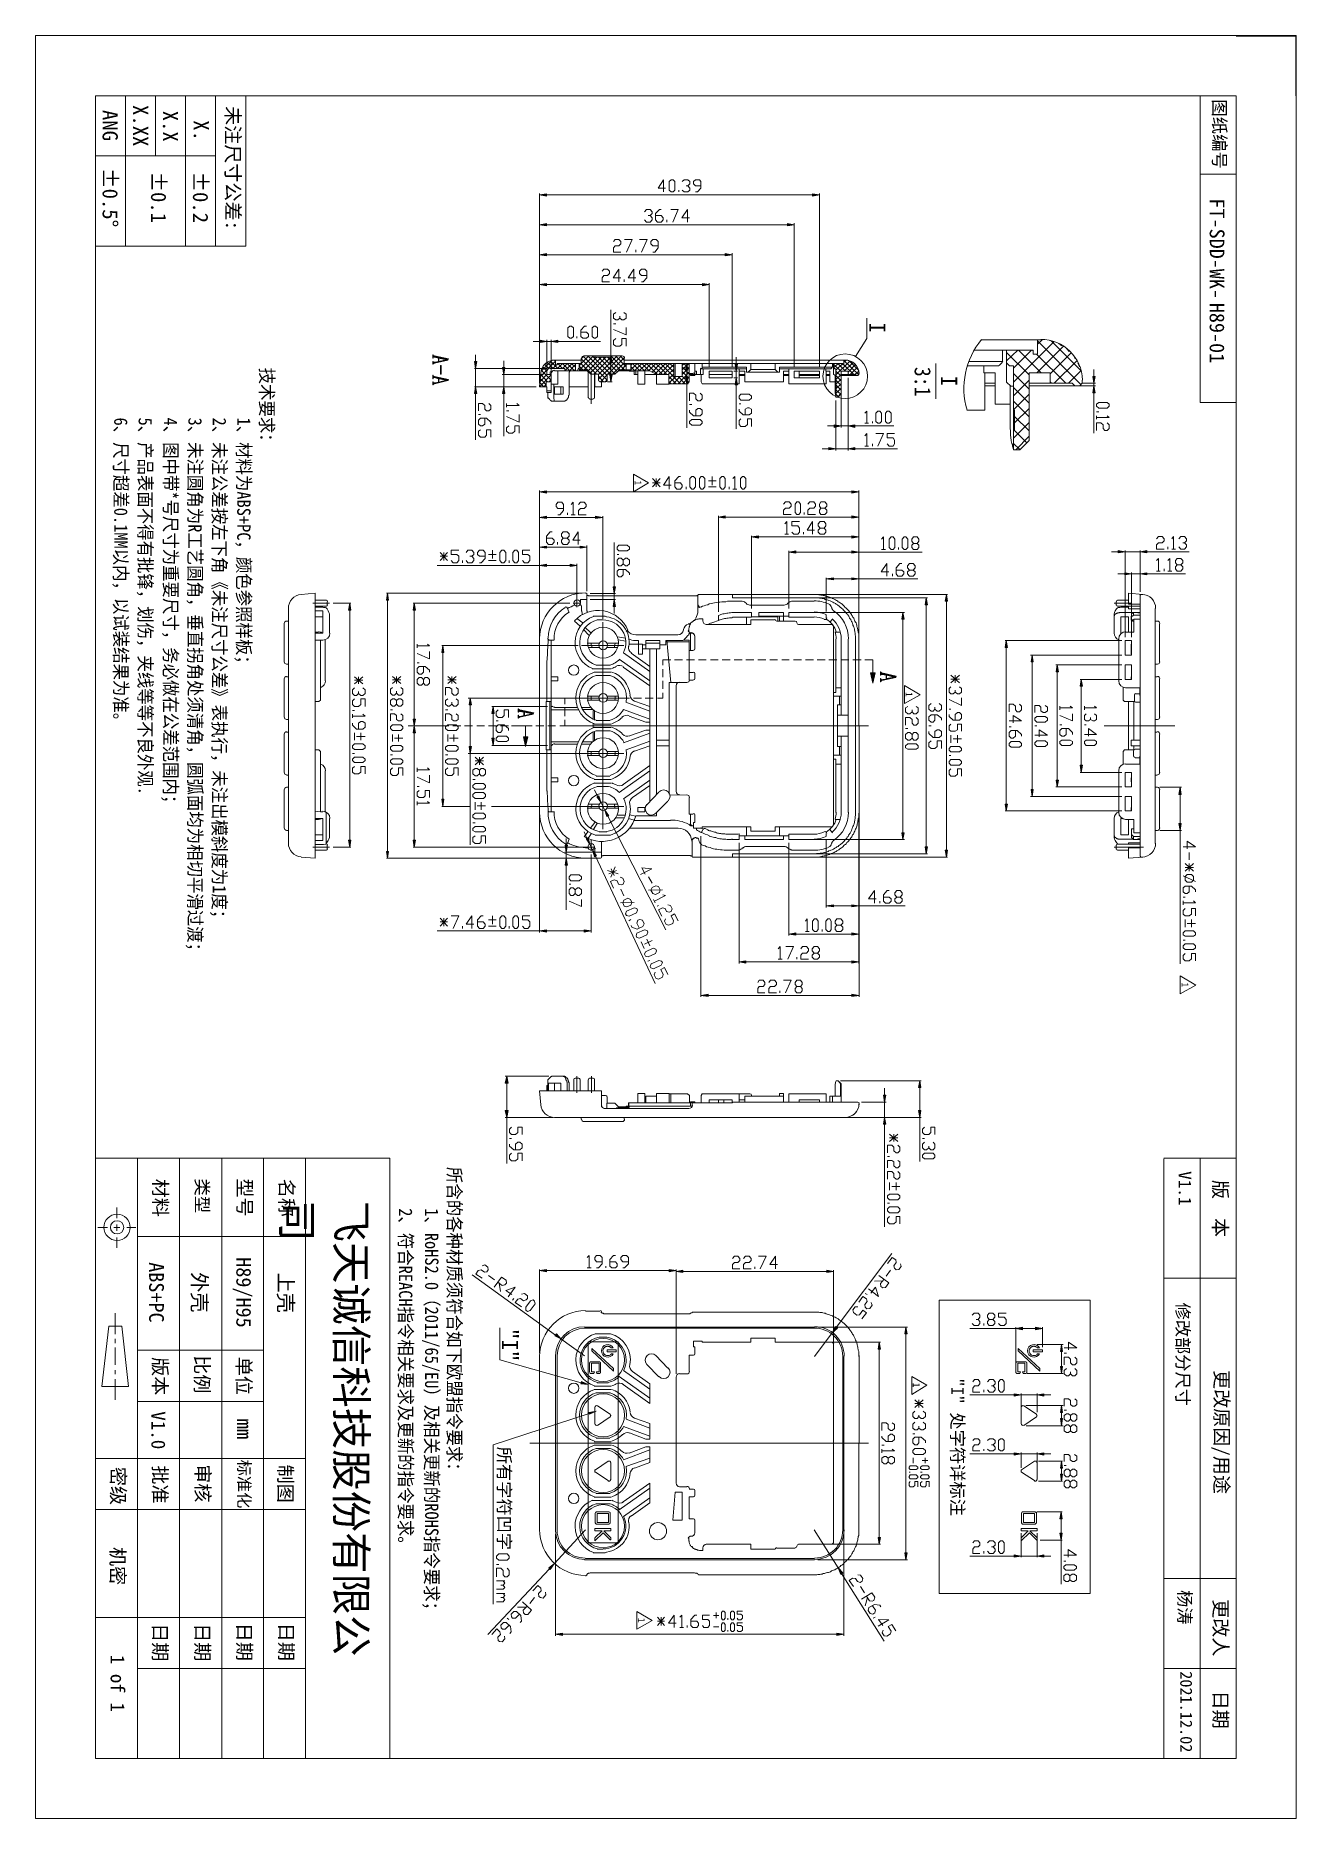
# Model space of a CAD drawing. Header units: millimetres. Extents: x 0 to 210, y 0 to 297.
import ezdxf

# ---------------------------------------------------------------- set-up
doc = ezdxf.new("R2010")
doc.units = ezdxf.units.MM
doc.header["$MEASUREMENT"] = 0
doc.layers.add('_U+56FE_U+5C42 1', color=7, linetype='Continuous')

# ---------------------------------------------------------------- blocks, each defined once
blk = doc.blocks.new('block 2')
at = {"layer": '_U+56FE_U+5C42 1'}
h = blk.add_hatch(color=7, dxfattribs=at)
h.dxf.hatch_style = 2
h.paths.add_polyline_path([(85.09, 221.17), (85.09, 220.79), (83.95, 220.98)])
h = blk.add_hatch(color=7, dxfattribs=at)
h.dxf.hatch_style = 2
h.paths.add_polyline_path([(135.95, 221.17), (135.95, 220.79), (137.1, 220.98)])
h = blk.add_hatch(color=7, dxfattribs=at)
h.dxf.hatch_style = 2
h.paths.add_polyline_path([(85.09, 216.92), (85.09, 216.54), (83.95, 216.73)])
h = blk.add_hatch(color=7, dxfattribs=at)
h.dxf.hatch_style = 2
h.paths.add_polyline_path([(93.28, 216.92), (93.28, 216.54), (94.49, 216.73)])
h = blk.add_hatch(color=7, dxfattribs=at)
h.dxf.hatch_style = 2
h.paths.add_polyline_path([(58.8, 202.95), (58.42, 202.95), (58.61, 204.09)])
h = blk.add_hatch(color=7, dxfattribs=at)
h.dxf.hatch_style = 2
h.paths.add_polyline_path([(148.53, 202.18), (148.15, 202.18), (148.34, 203.33)])
h = blk.add_hatch(color=7, dxfattribs=at)
h.dxf.hatch_style = 2
h.paths.add_polyline_path([(151.89, 202.76), (151.51, 202.76), (151.7, 203.9)])
h = blk.add_hatch(color=7, dxfattribs=at)
h.dxf.hatch_style = 2
h.paths.add_polyline_path([(68.01, 194.25), (67.63, 194.25), (67.82, 195.39)])
h = blk.add_hatch(color=7, dxfattribs=at)
h.dxf.hatch_style = 2
h.paths.add_polyline_path([(68.01, 169.8), (67.63, 169.8), (67.82, 168.59)])
h = blk.add_hatch(color=7, dxfattribs=at)
h.dxf.hatch_style = 2
h.paths.add_polyline_path([(93.79, 170.37), (93.47, 170.18), (94.17, 169.29)])
h = blk.add_hatch(color=7, dxfattribs=at)
h.dxf.hatch_style = 2
h.paths.add_polyline_path([(95.5, 167.01), (95.12, 166.88), (94.81, 167.96)])
h = blk.add_hatch(color=7, dxfattribs=at)
h.dxf.hatch_style = 2
h.paths.add_polyline_path([(58.8, 161.1), (58.42, 161.1), (58.61, 159.96)])
h = blk.add_hatch(color=7, dxfattribs=at)
h.dxf.hatch_style = 2
h.paths.add_polyline_path([(148.53, 161.86), (148.15, 161.86), (148.34, 160.66)])
h = blk.add_hatch(color=7, dxfattribs=at)
h.dxf.hatch_style = 2
h.paths.add_polyline_path([(151.89, 161.29), (151.51, 161.29), (151.7, 160.15)])
h = blk.add_hatch(color=7, dxfattribs=at)
h.dxf.hatch_style = 2
h.paths.add_polyline_path([(85.09, 91.44), (85.09, 91.06), (83.95, 91.25)])
h = blk.add_hatch(color=7, dxfattribs=at)
h.dxf.hatch_style = 2
h.paths.add_polyline_path([(105.54, 91.44), (105.54, 91.06), (106.68, 91.25)])
h = blk.add_hatch(color=7, dxfattribs=at)
h.dxf.hatch_style = 2
h.paths.add_polyline_path([(107.82, 91.31), (107.82, 90.93), (106.68, 91.12)])
h = blk.add_hatch(color=7, dxfattribs=at)
h.dxf.hatch_style = 2
h.paths.add_polyline_path([(131.76, 91.31), (131.76, 90.93), (132.91, 91.12)])
h = blk.add_hatch(color=7, dxfattribs=at)
h.dxf.hatch_style = 2
h.paths.add_polyline_path([(145.16, 80.71), (144.78, 80.71), (144.97, 81.85)])
h = blk.add_hatch(color=7, dxfattribs=at)
h.dxf.hatch_style = 2
h.paths.add_polyline_path([(140.72, 78.17), (140.34, 78.17), (140.53, 79.31)])
h = blk.add_hatch(color=7, dxfattribs=at)
h.dxf.hatch_style = 2
h.paths.add_polyline_path([(90.93, 72.77), (92.01, 72.26), (90.81, 72.39)])
h = blk.add_hatch(color=7, dxfattribs=at)
h.dxf.hatch_style = 2
h.paths.add_polyline_path([(140.72, 46.8), (140.34, 46.8), (140.53, 45.66)])
h = blk.add_hatch(color=7, dxfattribs=at)
h.dxf.hatch_style = 2
h.paths.add_polyline_path([(145.16, 44.26), (144.78, 44.26), (144.97, 43.05)])
at = {"layer": '_U+56FE_U+5C42 1', "lineweight": 0}
for points in [[(0, 0), (209.99, 0), (209.99, 296.99), (0, 296.99), (0, 0)], [(104.01, 223.2), (102.74, 221.81)], [(102.74, 223.2), (104.01, 221.81)], [(103.38, 221.81), (103.38, 223.2)], [(105.85, 222.12), (104.58, 222.12), (105.54, 223.52), (105.54, 221.42)], [(106.49, 222.5), (107.44, 222.5), (107.7, 222.12), (107.7, 221.81), (107.44, 221.42), (106.81, 221.42), (106.49, 221.81), (106.49, 222.82), (107.12, 223.52), (107.44, 223.52)], [(109.28, 221.42), (108.97, 221.81), (108.97, 223.2), (109.28, 223.52), (109.6, 223.52), (109.92, 223.2), (109.92, 221.81), (109.6, 221.42), (109.28, 221.42)], [(110.87, 221.42), (110.55, 221.81), (110.55, 223.2), (110.87, 223.52), (111.12, 223.52), (111.44, 223.2), (111.44, 221.81), (111.12, 221.42), (110.87, 221.42)], [(112.08, 222.82), (113.35, 222.82)], [(112.71, 222.12), (112.71, 223.52)], [(114.3, 221.42), (113.98, 221.81), (113.98, 223.2), (114.3, 223.52), (114.55, 223.52), (114.87, 223.2), (114.87, 221.81), (114.55, 221.42), (114.3, 221.42)], [(116.14, 223.2), (116.46, 223.52), (116.46, 221.42)], [(117.73, 221.42), (117.41, 221.81), (117.41, 223.2), (117.73, 223.52), (117.98, 223.52), (118.3, 223.2), (118.3, 221.81), (117.98, 221.42), (117.73, 221.42)], [(83.95, 197.04), (83.95, 221.23)], [(85.09, 221.17), (85.09, 220.79), (83.95, 220.98), (85.09, 221.17)], [(85.09, 221.17), (85.09, 220.79), (83.95, 220.98), (85.09, 221.17)], [(135.95, 220.98), (85.09, 220.98)], [(104.01, 222.5), (102.74, 222.5)], [(108.33, 221.42), (108.33, 221.81)], [(112.08, 221.81), (113.35, 221.81)], [(115.51, 221.42), (115.51, 221.81)], [(116.14, 221.42), (116.78, 221.42)], [(135.95, 221.17), (135.95, 220.79), (137.1, 220.98), (135.95, 221.17)], [(135.95, 221.17), (135.95, 220.79), (137.1, 220.98), (135.95, 221.17)], [(137.1, 197.04), (137.1, 221.23)], [(83.95, 196.41), (83.95, 216.92)], [(85.09, 216.92), (85.09, 216.54), (83.95, 216.73), (85.09, 216.92)], [(85.09, 216.92), (85.09, 216.54), (83.95, 216.73), (85.09, 216.92)], [(87, 217.17), (87.31, 217.17), (87.95, 217.87), (87.95, 218.88), (87.63, 219.27), (87, 219.27), (86.68, 218.88), (86.68, 218.57), (87, 218.19), (87.95, 218.19)], [(88.58, 217.17), (88.58, 217.49)], [(89.22, 218.88), (89.54, 219.27), (89.54, 217.17)], [(89.22, 217.17), (89.85, 217.17)], [(90.42, 218.88), (90.74, 219.27), (91.38, 219.27), (91.69, 218.88), (91.69, 218.57), (91.38, 218.19), (90.74, 218.19), (90.42, 217.87), (90.42, 217.17), (91.69, 217.17)], [(93.28, 216.92), (93.28, 216.54), (94.49, 216.73), (93.28, 216.92)], [(93.28, 216.92), (93.28, 216.54), (94.49, 216.73), (93.28, 216.92)], [(94.49, 199.83), (94.49, 216.92)], [(85.09, 216.73), (93.28, 216.73)], [(44.2, 203.9), (46.55, 204.09)], [(46.55, 204.09), (46.55, 159.96)], [(48.39, 202.95), (46.55, 202.95)], [(48.58, 202.12), (48.58, 202.69)], [(91.06, 204.09), (58.42, 204.09)], [(58.8, 202.95), (58.42, 202.95), (58.61, 204.09), (58.8, 202.95)], [(58.8, 202.95), (58.42, 202.95), (58.61, 204.09), (58.8, 202.95)], [(58.61, 161.1), (58.61, 202.95)], [(90.74, 203.07), (91.82, 203.07)], [(90.74, 202.44), (90.74, 203.07)], [(91.69, 204.09), (91.57, 204.09)], [(91.82, 203.9), (91.82, 201.1)], [(91.88, 203.77), (91.82, 203.77)], [(92.01, 203.71), (91.88, 203.71), (91.88, 203.77)], [(92.39, 203.64), (92.27, 203.64), (92.14, 203.64), (92.07, 203.64), (92.01, 203.71)], [(92.39, 203.64), (109.73, 203.64)], [(110.17, 203.71), (110.11, 203.64), (109.98, 203.64), (109.86, 203.64), (109.73, 203.64)], [(110.3, 203.77), (110.24, 203.71), (110.17, 203.71)], [(110.49, 203.9), (110.43, 203.9), (110.36, 203.84), (110.3, 203.77), (110.3, 203.71)], [(110.3, 203.77), (110.3, 203.77)], [(110.3, 203.71), (110.3, 202.12)], [(110.3, 202.12), (110.3, 201.1)], [(110.3, 201.99), (110.3, 202.06), (110.3, 202.12)], [(110.62, 201.74), (110.55, 201.74), (110.49, 201.8), (110.43, 201.8), (110.43, 201.87), (110.36, 201.87), (110.36, 201.93), (110.3, 201.99)], [(110.49, 203.9), (129.73, 203.9)], [(115.57, 202.76), (115.25, 202.76), (114.94, 202.69), (114.62, 202.69), (114.3, 202.69), (113.98, 202.63), (113.73, 202.63), (113.41, 202.57), (113.09, 202.5), (112.78, 202.44), (112.52, 202.37), (112.2, 202.31), (111.95, 202.18), (111.63, 202.12), (111.38, 201.99), (111.06, 201.93), (110.81, 201.8)], [(115.57, 202.76), (117.67, 202.76)], [(116.08, 203.9), (116.08, 203.33)], [(129.67, 203.33), (116.08, 203.33)], [(118.94, 202.12), (124.65, 202.12)], [(125.92, 202.76), (129.67, 202.76)], [(129.67, 203.33), (129.86, 203.33), (130.05, 203.33), (130.17, 203.33), (130.37, 203.33), (130.56, 203.26), (130.68, 203.26), (130.87, 203.26), (131, 203.2), (131.19, 203.2), (131.38, 203.14), (131.51, 203.07), (131.7, 203.01), (131.83, 203.01), (132.02, 202.95), (132.14, 202.88), (132.33, 202.82), (132.46, 202.76), (132.65, 202.69), (132.78, 202.63), (132.97, 202.5), (133.1, 202.44), (133.22, 202.37), (133.35, 202.25), (133.54, 202.18), (133.67, 202.06), (133.79, 201.99), (133.92, 201.87), (134.05, 201.74), (134.18, 201.68), (134.3, 201.55), (134.43, 201.42), (134.56, 201.3), (134.68, 201.17), (134.81, 201.04), (134.94, 200.91), (135, 200.79), (135.13, 200.66), (135.26, 200.53), (135.32, 200.41), (135.45, 200.28), (135.51, 200.15), (135.57, 199.96), (135.7, 199.83), (135.76, 199.71), (135.83, 199.52), (135.89, 199.39), (136.02, 199.26), (136.08, 199.07), (136.14, 198.95), (136.14, 198.76), (136.21, 198.63), (136.27, 198.44), (136.33, 198.31), (136.4, 198.12), (136.4, 197.93), (136.46, 197.8), (136.46, 197.61), (136.53, 197.48), (136.53, 197.29), (136.53, 197.1), (136.59, 196.98), (136.59, 196.79), (136.59, 196.6), (136.59, 196.47)], [(129.67, 203.33), (148.53, 203.33)], [(129.73, 203.9), (129.92, 203.9), (130.11, 203.9), (130.3, 203.9), (130.43, 203.84), (130.62, 203.84), (130.81, 203.77), (131, 203.77), (131.19, 203.71), (131.38, 203.71), (131.51, 203.64), (131.7, 203.58), (131.89, 203.58), (132.08, 203.52), (132.21, 203.45), (132.4, 203.39), (132.59, 203.33), (132.72, 203.2), (132.91, 203.14), (133.1, 203.07), (133.22, 203.01), (133.41, 202.88), (133.54, 202.82), (133.67, 202.69), (133.86, 202.63), (133.99, 202.5), (134.18, 202.37), (134.3, 202.31), (134.43, 202.18), (134.56, 202.06), (134.68, 201.93), (134.81, 201.8), (134.94, 201.68), (135.06, 201.55), (135.19, 201.42), (135.32, 201.3), (135.45, 201.17), (135.57, 200.98), (135.7, 200.85), (135.76, 200.72), (135.89, 200.53), (135.95, 200.41), (136.08, 200.28), (136.14, 200.09), (136.27, 199.96), (136.33, 199.77), (136.4, 199.58), (136.46, 199.45), (136.59, 199.26), (136.65, 199.14), (136.72, 198.95), (136.78, 198.76), (136.78, 198.56), (136.84, 198.44), (136.91, 198.25), (136.97, 198.06), (136.97, 197.87), (137.03, 197.74), (137.03, 197.55), (137.1, 197.36), (137.1, 197.17), (137.1, 196.98), (137.1, 196.79), (137.1, 196.6), (137.1, 196.47)], [(130.17, 203.9), (151.89, 203.9)], [(148.53, 202.18), (148.15, 202.18), (148.34, 203.33), (148.53, 202.18)], [(148.53, 202.18), (148.15, 202.18), (148.34, 203.33), (148.53, 202.18)], [(148.34, 161.86), (148.34, 202.18)], [(151.89, 202.76), (151.51, 202.76), (151.7, 203.9), (151.89, 202.76)], [(151.89, 202.76), (151.51, 202.76), (151.7, 203.9), (151.89, 202.76)], [(151.7, 202.76), (151.7, 161.29)], [(179.96, 202.69), (179.96, 202.12)], [(180.21, 202.95), (182.05, 202.95)], [(182.05, 204.09), (184.4, 203.9)], [(182.05, 204.09), (182.05, 202.25)], [(182.05, 202.25), (183.96, 202.25)], [(184.09, 203.9), (183.96, 203.77)], [(183.96, 203.77), (183.96, 160.27)], [(184.09, 203.9), (184.28, 203.9)], [(41.4, 199.01), (41.4, 192.66)], [(42.1, 199.45), (41.78, 199.45)], [(42.1, 201.55), (42.1, 162.43)], [(46.55, 201.93), (48.39, 201.93)], [(47.82, 201.8), (46.55, 201.8)], [(47.82, 201.17), (46.55, 201.17)], [(46.55, 200.15), (47.82, 200.15)], [(48.26, 201.74), (47.94, 201.74), (47.82, 201.8)], [(47.82, 201.17), (47.82, 197.42)], [(48.39, 201.68), (48.26, 201.74)], [(48.39, 201.68), (48.39, 201.68)], [(48.39, 201.68), (48.39, 201.68)], [(48.96, 200.66), (48.83, 200.91), (48.7, 201.17), (48.58, 201.49), (48.39, 201.68)], [(48.39, 201.68), (48.39, 201.68)], [(48.39, 201.68), (48.39, 201.68)], [(48.96, 200.53), (48.96, 200.66)], [(48.96, 197.42), (48.96, 200.53)], [(88.2, 201.68), (88.2, 201.68)], [(88.52, 201.68), (88.84, 200.91)], [(89.73, 199.45), (90.68, 198.63)], [(91.12, 199.14), (90.17, 199.9)], [(90.93, 201.74), (90.93, 201.1)], [(92.84, 200.28), (94.87, 200.28)], [(93.54, 199.64), (94.49, 199.64)], [(94.49, 199.26), (94.49, 164.78)], [(95.06, 200.15), (94.87, 200.28)], [(108.71, 197.8), (108.78, 197.93), (108.78, 198.06), (108.78, 198.12), (108.78, 198.25), (108.84, 198.31), (108.84, 198.37), (108.84, 198.5), (108.9, 198.56), (108.9, 198.63), (108.97, 198.76), (108.97, 198.82), (109.03, 198.88), (109.03, 198.95), (109.09, 199.01), (109.09, 199.07), (109.16, 199.14)], [(109.16, 199.14), (108.84, 198.95)], [(109.73, 199.58), (109.66, 199.58), (109.6, 199.52), (109.54, 199.45), (109.47, 199.45)], [(109.92, 199.77), (109.73, 199.58)], [(109.73, 199.58), (109.86, 199.64), (109.92, 199.71)], [(109.92, 199.77), (109.92, 199.83)], [(109.98, 199.71), (110.11, 199.77), (110.24, 199.77), (110.36, 199.77), (110.49, 199.83), (110.62, 199.83), (110.81, 199.83), (110.93, 199.83), (111.12, 199.83)], [(111.12, 199.45), (111.12, 199.83)], [(117.03, 200.91), (116.84, 200.91), (116.59, 200.91), (116.4, 200.91), (116.14, 200.91), (115.95, 200.91), (115.76, 200.85), (115.51, 200.85), (115.32, 200.79), (115.13, 200.79), (114.94, 200.72), (114.68, 200.66), (114.49, 200.66), (114.3, 200.6), (114.11, 200.53), (113.92, 200.47), (113.73, 200.41)], [(113.73, 199.58), (113.73, 200.41)], [(117.16, 200.09), (116.97, 200.09), (116.78, 200.09), (116.52, 200.09), (116.33, 200.09), (116.14, 200.09), (115.95, 200.02), (115.76, 200.02), (115.57, 200.02), (115.38, 199.96), (115.13, 199.96), (114.94, 199.9), (114.74, 199.9), (114.55, 199.83), (114.36, 199.77), (114.17, 199.71), (113.98, 199.64)], [(119.25, 200.91), (117.03, 200.91)], [(117.16, 200.09), (119.25, 200.09)], [(118.43, 200.09), (118.43, 198.88)], [(123, 199.64), (119.13, 199.64)], [(119.13, 199.64), (119.13, 198.88)], [(119.25, 200.91), (119.25, 200.09)], [(123.63, 200.15), (119.25, 200.15)], [(124.59, 200.91), (120.46, 200.91)], [(120.46, 200.91), (120.46, 200.28)], [(120.46, 200.28), (125.48, 200.28)], [(123.44, 199.45), (126.49, 199.45)], [(123.63, 199.45), (123.63, 200.15)], [(123.89, 200.28), (123.89, 199.45)], [(124.59, 200.91), (124.59, 199.45)], [(129.67, 200.91), (125.48, 200.91)], [(125.48, 200.91), (125.48, 200.09)], [(129.67, 200.09), (125.48, 200.09)], [(131.7, 200.47), (131.7, 199.96)], [(132.27, 199.26), (132.72, 199.77)], [(180.21, 201.68), (180.02, 201.49), (179.83, 201.17), (179.71, 200.91), (179.64, 200.66), (179.64, 200.53)], [(179.64, 200.53), (179.64, 197.42)], [(179.77, 200.53), (179.71, 200.47), (179.71, 200.41), (179.64, 200.34), (179.64, 200.28), (179.64, 200.22), (179.64, 200.15)], [(180.78, 200.91), (180.66, 200.91), (180.59, 200.91), (180.53, 200.91), (180.47, 200.85), (180.4, 200.85), (180.34, 200.85), (180.28, 200.85), (180.21, 200.79), (180.15, 200.79), (180.09, 200.79), (180.02, 200.72), (179.96, 200.72), (179.9, 200.66), (179.83, 200.6), (179.77, 200.53)], [(183.96, 201.93), (180.21, 201.93)], [(180.34, 201.74), (180.21, 201.68)], [(180.21, 201.68), (180.21, 201.68)], [(180.78, 201.8), (180.59, 201.74), (180.34, 201.74)], [(180.78, 201.8), (182.05, 201.8)], [(180.78, 200.91), (182.82, 200.91)], [(182.05, 200.15), (180.78, 200.15)], [(180.78, 197.42), (180.78, 200.15)], [(182.05, 201.93), (182.05, 201.49)], [(183.96, 201.49), (182.05, 201.49)], [(182.05, 200.15), (182.05, 197.61)], [(182.56, 200.28), (182.5, 200.28)], [(182.5, 200.28), (182.5, 199.64)], [(182.75, 199.45), (182.5, 199.64)], [(182.56, 200.66), (182.88, 200.91)], [(182.56, 200.66), (182.56, 199.64)], [(182.88, 200.47), (182.56, 200.15)], [(182.94, 199.64), (182.56, 199.64)], [(182.75, 199.45), (182.94, 199.45)], [(182.88, 200.91), (183.96, 200.91)], [(182.88, 200.91), (182.88, 200.47)], [(183.96, 200.47), (182.88, 200.47)], [(182.94, 199.77), (183.96, 199.77)], [(182.94, 199.77), (182.94, 197.61)], [(183.58, 200.85), (183.58, 200.91)], [(183.58, 200.85), (183.96, 200.85)], [(186.5, 201.55), (186.5, 162.43)], [(186.5, 199.45), (186.82, 199.45)], [(187.2, 192.66), (187.2, 199.01)], [(46.55, 197.61), (47.05, 197.61)], [(46.55, 197.42), (47.82, 197.42)], [(47.82, 196.28), (46.55, 196.28)], [(47.43, 196.28), (47.43, 186.31)], [(48.2, 196.34), (48.2, 189.48)], [(83.95, 196.47), (83.95, 167.58)], [(85.34, 196.6), (85.34, 196.53)], [(86.36, 196.28), (85.47, 196.28)], [(85.85, 196.28), (85.85, 167.7)], [(91.25, 198.06), (92.14, 197.1)], [(92.46, 197.48), (91.5, 198.44)], [(98.23, 196.6), (96.9, 196.85)], [(97.03, 196.34), (98.3, 196.09)], [(98.36, 197.74), (98.62, 197.87)], [(98.55, 197.87), (98.62, 197.87)], [(99.89, 196.22), (100.39, 196.22)], [(106.93, 197.17), (99.95, 197.17)], [(100.39, 196.22), (100.39, 193.93)], [(103.95, 196.22), (101.66, 196.22)], [(101.66, 196.22), (101.66, 194.82)], [(103.95, 194.82), (103.95, 196.22)], [(107.82, 196.22), (104.97, 196.22)], [(104.97, 195.52), (104.97, 196.22)], [(105.16, 196.22), (105.79, 189.23)], [(108.84, 196.02), (105.22, 196.02)], [(108.84, 196.28), (107.89, 196.28)], [(108.71, 197.8), (109.03, 197.48)], [(108.78, 198.95), (108.84, 198.95)], [(108.84, 196.28), (108.84, 189.61)], [(109.03, 197.48), (109.16, 197.48)], [(109.09, 197.42), (109.09, 194.56)], [(109.79, 194.82), (109.79, 196.85)], [(111.7, 198.88), (119.13, 198.88)], [(132.65, 198.88), (127.06, 198.88)], [(132.84, 198.69), (132.65, 198.88)], [(132.91, 198.56), (132.91, 165.48)], [(133.16, 197.61), (134.05, 197.61)], [(133.29, 196.47), (133.29, 187.58)], [(134.18, 196.47), (134.18, 183.77)], [(135.32, 196.47), (135.32, 167.58)], [(136.59, 167.58), (136.59, 196.47)], [(137.1, 196.47), (137.16, 167.45)], [(180.4, 196.47), (180.4, 189.48)], [(180.78, 197.42), (180.97, 197.42)], [(182.56, 196.22), (181.48, 196.22)], [(181.48, 196.22), (181.48, 193.8)], [(181.55, 197.61), (182.94, 197.61)], [(182.56, 193.8), (182.56, 196.22)], [(90.36, 195.39), (67.63, 195.39)], [(68.01, 194.25), (67.63, 194.25), (67.82, 195.39), (68.01, 194.25)], [(68.01, 194.25), (67.63, 194.25), (67.82, 195.39), (68.01, 194.25)], [(67.82, 194.25), (67.82, 169.8)], [(90.93, 195.39), (97.98, 195.39)], [(91.88, 195.77), (93.85, 195.77)], [(92.01, 195.07), (93.85, 195.07)], [(95.12, 195.77), (97.09, 195.77)], [(95.12, 195.07), (96.96, 195.07)], [(97.22, 193.1), (102.3, 189.48)], [(97.92, 194.18), (102.3, 191.07)], [(98.81, 195.64), (101.09, 195.64)], [(102.3, 191.9), (99.19, 194.12)], [(101.09, 193.93), (100.39, 193.93)], [(101.09, 195.64), (101.09, 193.93)], [(101.66, 195.52), (101.09, 195.52)], [(101.09, 194.82), (103.95, 194.82)], [(103.95, 195.77), (101.66, 195.77)], [(102.3, 194.82), (102.3, 169.35)], [(103.44, 170.56), (103.44, 194.82)], [(104.97, 195.52), (103.95, 195.52)], [(108.84, 194.56), (109.54, 194.56)], [(182.56, 193.8), (181.48, 193.8)], [(182.56, 195.64), (182.5, 195.64)], [(182.5, 195.64), (182.5, 193.93)], [(182.56, 193.93), (182.5, 193.93)], [(41.78, 192.28), (42.1, 192.28)], [(42.1, 190.18), (41.78, 190.18)], [(60.83, 189.04), (59.44, 190.25)], [(60.83, 190.25), (59.44, 189.04)], [(60.13, 189.04), (60.13, 190.25)], [(70.04, 189.04), (68.64, 190.25)], [(70.04, 190.25), (68.64, 189.04)], [(69.34, 189.04), (69.34, 190.25)], [(85.15, 192.91), (85.15, 186.06)], [(87, 190.18), (85.85, 190.18)], [(87, 189.48), (87, 190.18)], [(92.71, 191.52), (95.89, 191.52)], [(95.89, 190.94), (93.03, 190.94)], [(95.63, 192.09), (93.35, 192.09)], [(93.35, 190.37), (95.63, 190.37)], [(97.85, 191.77), (102.3, 188.66)], [(108.84, 190.88), (109.54, 190.88)], [(109.79, 189.87), (109.79, 190.69)], [(153.86, 189.17), (152.46, 190.44)], [(153.86, 190.44), (152.46, 189.17)], [(153.16, 189.17), (153.16, 190.44)], [(182.56, 192.15), (181.48, 192.15)], [(181.48, 192.15), (181.48, 189.74)], [(182.56, 190.18), (182.5, 190.18)], [(182.5, 189.74), (182.5, 190.18)], [(182.56, 189.74), (182.56, 192.15)], [(186.82, 192.28), (186.5, 192.28)], [(186.5, 190.18), (186.82, 190.18)], [(41.4, 189.8), (41.4, 183.45)], [(60.13, 187.45), (59.75, 187.13), (59.44, 187.13), (59.12, 187.45), (59.12, 188.09), (59.44, 188.4)], [(59.44, 189.67), (60.83, 189.67)], [(60.83, 188.4), (61.15, 188.09), (61.15, 187.45), (60.83, 187.13), (60.45, 187.13), (60.13, 187.45), (60.13, 187.77)], [(70.04, 188.4), (70.36, 188.09), (70.36, 187.45), (70.04, 187.13), (69.66, 187.13), (69.34, 187.45), (69.34, 188.09), (68.96, 188.4), (68.26, 188.4), (68.26, 187.13)], [(68.64, 189.67), (70.04, 189.67)], [(85.85, 189.48), (87, 189.48)], [(108.46, 189.23), (105.54, 189.23)], [(105.54, 189.23), (105.54, 170.62)], [(106.68, 171.07), (106.68, 188.66)], [(108.84, 189.61), (109.54, 189.61)], [(133.29, 187.58), (132.91, 187.58)], [(134.18, 188.34), (133.29, 188.34)], [(153.16, 187.64), (152.84, 187.32), (152.46, 187.32), (152.15, 187.64), (152.15, 188.21), (152.46, 188.53)], [(152.46, 189.8), (153.86, 189.8)], [(153.86, 188.53), (154.24, 188.21), (154.24, 187.64), (153.86, 187.32), (153.54, 187.32), (153.16, 187.64), (153.16, 187.96)], [(181.17, 188.47), (181.17, 186.31)], [(181.48, 189.74), (182.56, 189.74)], [(181.55, 188.34), (183.9, 188.34)], [(183.01, 187.13), (183.01, 186.12)], [(183.2, 187.32), (183.9, 187.32)], [(183.9, 188.34), (183.9, 187.07)], [(187.2, 183.45), (187.2, 189.8)], [(47.18, 186.06), (46.55, 186.06)], [(47.43, 186.31), (47.18, 186.06)], [(59.12, 186.25), (59.44, 186.5), (59.75, 186.5), (60.13, 186.25), (60.13, 185.61), (60.45, 185.29), (60.83, 185.29), (61.15, 185.61), (61.15, 186.25), (60.83, 186.5), (60.45, 186.5), (60.13, 186.25)], [(60.13, 185.61), (59.75, 185.29), (59.44, 185.29), (59.12, 185.61), (59.12, 186.25)], [(59.12, 184.66), (59.44, 184.66)], [(69.34, 185.61), (68.96, 185.29), (68.64, 185.29), (68.26, 185.61), (68.26, 186.25), (68.64, 186.5)], [(68.26, 184.66), (68.64, 184.66)], [(70.04, 186.5), (70.36, 186.25), (70.36, 185.61), (70.04, 185.29), (69.66, 185.29), (69.34, 185.61), (69.34, 185.93)], [(85.03, 177.99), (85.03, 186.06)], [(85.03, 186.06), (85.85, 186.06)], [(85.66, 177.99), (85.66, 186.06)], [(85.85, 185.23), (86.04, 185.23)], [(85.85, 184.66), (90.36, 184.66)], [(90.17, 185.04), (86.42, 185.04)], [(88.14, 186.63), (88.14, 185.61)], [(88.14, 184.98), (88.14, 183.64)], [(90.87, 185.04), (92.39, 185.04)], [(90.93, 186.63), (97.98, 186.63)], [(91.06, 184.72), (92.71, 184.72)], [(91.88, 186.94), (93.85, 186.94)], [(91.88, 186.31), (93.85, 186.31)], [(92.84, 183.07), (92.84, 184.59)], [(93.09, 182.94), (93.09, 184.47)], [(95.12, 186.94), (97.03, 186.94)], [(95.12, 186.31), (97.03, 186.31)], [(97.92, 184.72), (102.3, 183.13)], [(98.3, 185.93), (102.3, 184.47)], [(102.3, 185.23), (99.76, 186.12)], [(132.91, 186.94), (134.18, 186.94)], [(134.18, 185.48), (133.54, 185.48)], [(133.54, 185.48), (133.54, 178.56)], [(133.92, 186.94), (133.92, 185.48)], [(149.8, 184.79), (149.48, 184.47), (149.16, 184.47), (148.78, 184.79), (148.78, 185.42), (149.16, 185.74)], [(150.5, 185.74), (150.88, 185.42), (150.88, 184.79), (150.5, 184.47), (150.18, 184.47), (149.8, 184.79), (149.8, 185.1)], [(154.24, 186.69), (154.24, 185.42), (152.15, 186.37)], [(152.15, 184.79), (152.46, 184.79)], [(152.15, 183.9), (152.15, 183.58), (152.84, 182.94), (153.86, 182.94), (154.24, 183.26), (154.24, 183.9), (153.86, 184.21), (153.54, 184.21), (153.16, 183.9), (153.16, 182.94)], [(181.36, 186.06), (181.17, 186.31)], [(183.01, 186.06), (181.36, 186.06)], [(182.05, 177.99), (182.05, 186.06)], [(182.94, 179.64), (182.94, 186.06)], [(183.96, 185.93), (183.2, 185.93)], [(183.96, 187.07), (183.9, 187.07)], [(41.78, 183.07), (42.1, 183.07)], [(60.83, 184.02), (61.15, 183.71), (61.15, 183.07), (60.83, 182.82), (60.45, 182.82), (60.13, 183.07), (60.13, 183.71), (59.75, 184.02), (59.12, 184.02), (59.12, 182.82)], [(59.12, 181.86), (59.44, 182.18), (60.83, 182.18), (61.15, 181.86), (61.15, 181.55), (60.83, 181.23), (59.44, 181.23), (59.12, 181.55), (59.12, 181.86)], [(70.04, 184.02), (70.36, 183.71), (70.36, 183.07), (70.04, 182.82), (69.66, 182.82), (69.34, 183.07), (69.34, 183.71), (68.96, 184.02), (68.26, 184.02), (68.26, 182.82)], [(68.26, 181.86), (68.64, 182.18), (70.04, 182.18), (70.36, 181.86), (70.36, 181.55), (70.04, 181.23), (68.64, 181.23), (68.26, 181.55), (68.26, 181.86)], [(88.14, 183.01), (88.14, 181.99)], [(138.75, 181.99), (88.14, 181.99)], [(92.84, 182.37), (92.84, 181.67)], [(93.03, 182.31), (95.89, 182.31)], [(95.89, 181.74), (93.03, 181.74)], [(95.63, 182.88), (93.35, 182.88)], [(93.35, 181.17), (95.63, 181.17)], [(98.87, 183.64), (101.66, 182.63)], [(101.66, 181.29), (98.93, 180.34)], [(102.3, 182.63), (101.66, 182.63)], [(101.66, 181.29), (102.3, 181.29)], [(133.54, 183.77), (135.32, 183.77)], [(149.8, 183.83), (149.8, 182.94), (149.48, 182.63), (149.16, 182.63), (148.78, 182.94), (148.78, 183.52), (149.16, 183.83), (150.18, 183.83), (150.88, 183.26), (150.88, 182.94)], [(148.78, 181.99), (149.16, 181.99)], [(148.78, 181.04), (148.78, 180.72), (149.48, 180.09), (150.5, 180.09), (150.88, 180.4), (150.88, 181.04), (150.5, 181.36), (150.18, 181.36), (149.8, 181.04), (149.8, 180.09)], [(152.46, 182.31), (152.15, 181.99), (152.15, 181.36), (152.46, 181.1), (153.16, 181.1), (153.54, 181.36), (153.54, 182.31), (154.24, 182.31), (154.24, 181.1)], [(186.82, 183.07), (186.5, 183.07)], [(41.4, 180.59), (41.4, 174.24)], [(42.1, 180.97), (41.78, 180.97)], [(59.12, 178.44), (59.44, 178.75), (60.83, 178.75), (61.15, 178.44), (61.15, 178.12), (60.83, 177.8), (59.44, 177.8), (59.12, 178.12), (59.12, 178.44)], [(59.44, 180.59), (59.44, 179.39)], [(59.75, 179.96), (61.15, 179.96)], [(60.45, 180.59), (60.45, 179.39)], [(68.26, 178.44), (68.64, 178.75), (70.04, 178.75), (70.36, 178.44), (70.36, 178.12), (70.04, 177.8), (68.64, 177.8), (68.26, 178.12), (68.26, 178.44)], [(68.64, 180.59), (68.64, 179.39)], [(68.96, 179.96), (70.36, 179.96)], [(69.66, 180.59), (69.66, 179.39)], [(90.36, 179.32), (85.85, 179.32)], [(86.04, 178.75), (85.85, 178.75)], [(86.42, 178.94), (90.17, 178.94)], [(92.39, 178.94), (90.87, 178.94)], [(92.71, 179.32), (91.06, 179.32)], [(92.84, 179.39), (92.84, 180.97)], [(93.09, 179.58), (93.09, 181.04)], [(97.92, 179.2), (102.3, 180.78)], [(98.36, 177.99), (102.3, 179.45)], [(99.76, 177.8), (102.3, 178.69)], [(103.44, 179.64), (105.54, 179.64)], [(105.54, 178.69), (103.44, 178.69)], [(133.54, 180.28), (135.32, 180.28)], [(133.54, 178.56), (134.18, 178.56)], [(133.92, 178.56), (133.92, 177.1)], [(134.18, 180.28), (134.18, 167.58)], [(149.16, 179.51), (148.78, 179.2), (148.78, 178.56), (149.16, 178.24), (149.8, 178.24), (150.18, 178.56), (150.18, 179.51), (150.88, 179.51), (150.88, 178.24)], [(152.15, 178.24), (152.46, 178.56), (153.86, 178.56), (154.24, 178.24), (154.24, 177.93), (153.86, 177.67), (152.46, 177.67), (152.15, 177.93), (152.15, 178.24)], [(152.46, 180.47), (152.46, 179.2)], [(152.84, 179.83), (154.24, 179.83)], [(153.54, 180.47), (153.54, 179.2)], [(182.5, 179.64), (182.5, 178.69)], [(182.5, 179.64), (183.96, 179.64)], [(182.5, 178.69), (183.96, 178.69)], [(182.94, 178.05), (182.94, 178.69)], [(186.5, 180.97), (186.82, 180.97)], [(187.2, 174.24), (187.2, 180.59)], [(47.18, 177.99), (46.55, 177.99)], [(47.18, 177.99), (47.43, 177.74)], [(47.43, 167.7), (47.43, 177.74)], [(59.12, 177.17), (59.44, 177.17)], [(59.12, 176.21), (59.44, 176.53), (60.83, 176.53), (61.15, 176.21), (61.15, 175.96), (60.83, 175.64), (59.44, 175.64), (59.12, 175.96), (59.12, 176.21)], [(68.26, 177.17), (68.64, 177.17)], [(68.26, 176.21), (68.64, 176.53), (70.04, 176.53), (70.36, 176.21), (70.36, 175.96), (70.04, 175.64), (68.64, 175.64), (68.26, 175.96), (68.26, 176.21)], [(85.03, 177.99), (85.85, 177.99)], [(85.15, 177.99), (85.15, 171.13)], [(90.93, 177.42), (97.98, 177.42)], [(91.88, 177.74), (93.85, 177.74)], [(91.88, 177.04), (93.85, 177.04)], [(95.12, 177.74), (97.03, 177.74)], [(95.12, 177.04), (97.03, 177.04)], [(102.3, 175.39), (97.85, 172.21)], [(132.91, 177.1), (134.18, 177.1)], [(132.91, 176.47), (133.29, 176.47)], [(133.29, 176.47), (133.29, 167.58)], [(133.29, 175.64), (134.18, 175.64)], [(152.15, 177.04), (152.46, 177.04)], [(152.15, 176.09), (152.46, 176.4), (153.86, 176.4), (154.24, 176.09), (154.24, 175.77), (153.86, 175.45), (152.46, 175.45), (152.15, 175.77), (152.15, 176.09)], [(181.17, 177.74), (181.36, 177.99)], [(181.17, 177.74), (181.17, 175.58)], [(181.36, 177.99), (182.88, 177.99)], [(181.55, 175.64), (183.9, 175.64)], [(182.88, 177.86), (182.88, 176.91)], [(183.13, 178.12), (183.96, 178.12)], [(183.9, 176.66), (183.13, 176.66)], [(183.9, 176.91), (183.96, 176.97)], [(183.9, 176.91), (183.9, 175.64)], [(41.78, 173.8), (42.1, 173.8)], [(48.2, 174.5), (48.2, 167.64)], [(59.44, 175.01), (59.12, 174.69), (59.12, 174.05), (59.44, 173.74), (60.13, 173.74), (60.45, 174.05), (60.45, 175.01), (61.15, 175.01), (61.15, 173.74)], [(68.64, 175.01), (68.26, 174.69), (68.26, 174.05), (68.64, 173.74), (69.34, 173.74), (69.66, 174.05), (69.66, 175.01), (70.36, 175.01), (70.36, 173.74)], [(87, 173.36), (85.85, 173.36)], [(85.85, 172.66), (87, 172.66)], [(87, 172.66), (87, 173.36)], [(93.03, 173.04), (95.89, 173.04)], [(95.89, 172.47), (93.03, 172.47)], [(95.63, 173.61), (93.35, 173.61)], [(97.22, 170.88), (102.3, 174.5)], [(97.92, 169.86), (102.3, 172.97)], [(152.46, 174.82), (152.15, 174.56), (152.15, 173.93), (152.46, 173.61), (153.16, 173.61), (153.54, 173.93), (153.54, 174.82), (154.24, 174.82), (154.24, 173.61)], [(180.4, 167.58), (180.4, 174.5)], [(181.48, 174.24), (181.48, 171.83)], [(182.56, 174.24), (181.48, 174.24)], [(182.5, 172.66), (182.5, 173.36)], [(182.56, 173.36), (182.5, 173.36)], [(182.56, 172.66), (182.5, 172.66)], [(182.56, 171.83), (182.56, 174.24)], [(186.82, 173.8), (186.5, 173.8)], [(41.4, 171.32), (41.4, 164.97)], [(42.1, 171.77), (41.78, 171.77)], [(68.01, 169.8), (67.63, 169.8), (67.82, 168.59), (68.01, 169.8)], [(68.01, 169.8), (67.63, 169.8), (67.82, 168.59), (68.01, 169.8)], [(93.6, 170.31), (93.09, 171.32)], [(93.79, 170.37), (93.47, 170.18), (94.17, 169.29), (93.79, 170.37)], [(93.79, 170.37), (93.47, 170.18), (94.17, 169.29), (93.79, 170.37)], [(93.54, 171.89), (95.38, 171.89)], [(94.17, 169.29), (94.81, 167.96)], [(99.44, 170.05), (102.3, 172.09)], [(103.82, 170.94), (101.79, 168.85)], [(103.31, 167.45), (105.28, 169.48)], [(108.46, 170.5), (105.6, 170.43)], [(108.84, 167.32), (108.84, 170.05)], [(182.56, 171.83), (181.48, 171.83)], [(181.48, 170.24), (181.48, 167.83)], [(182.56, 170.24), (181.48, 170.24)], [(182.56, 167.83), (182.56, 170.24)], [(186.5, 171.77), (186.82, 171.77)], [(187.2, 164.97), (187.2, 171.32)], [(46.55, 167.77), (47.43, 167.7)], [(47.82, 166.56), (46.55, 166.56)], [(47.05, 166.43), (46.55, 166.43)], [(47.82, 167.7), (47.43, 167.7)], [(47.82, 166.56), (47.82, 162.88)], [(48.39, 167.58), (48.39, 167.51)], [(48.39, 167.51), (48.39, 167.45)], [(48.39, 162.37), (48.39, 167.45)], [(48.96, 163.51), (48.96, 166.56)], [(72.39, 168.59), (67.63, 168.59)], [(85.47, 167.7), (86.36, 167.7)], [(90.93, 168.59), (97.98, 168.59)], [(93.85, 168.28), (91.88, 168.28)], [(92.01, 168.97), (93.85, 168.97)], [(95.5, 167.01), (95.12, 166.88), (94.81, 167.96), (95.5, 167.01)], [(95.5, 167.01), (95.12, 166.88), (94.81, 167.96), (95.5, 167.01)], [(95.12, 168.97), (96.96, 168.97)], [(97.09, 168.28), (95.12, 168.28)], [(104.97, 148.02), (95.31, 166.94)], [(96.58, 166.69), (98.04, 166.69)], [(96.84, 167.13), (98.17, 167.13)], [(98.74, 166.56), (99.7, 166.31)], [(99.95, 166.94), (98.93, 167.2)], [(99.95, 167.01), (103.44, 167.01)], [(100.33, 167.7), (100.33, 168.4)], [(100.33, 168.4), (101.47, 168.4)], [(101.47, 167.7), (100.33, 167.7)], [(101.47, 168.4), (101.47, 167.7)], [(102.3, 167.01), (102.3, 167.13)], [(103.44, 167.01), (103.44, 167.58)], [(108.84, 167.32), (109.54, 167.32)], [(109.09, 167.32), (109.09, 165.35)], [(109.79, 165.93), (109.79, 167.13)], [(136.59, 167.58), (136.59, 167.39), (136.59, 167.26), (136.59, 167.07), (136.53, 166.88), (136.53, 166.75), (136.53, 166.56), (136.46, 166.37), (136.46, 166.24), (136.4, 166.05), (136.4, 165.93), (136.33, 165.74), (136.27, 165.54), (136.21, 165.42), (136.14, 165.23), (136.08, 165.1), (136.02, 164.91), (135.95, 164.78), (135.89, 164.59), (135.83, 164.47), (135.76, 164.34), (135.7, 164.15), (135.57, 164.02), (135.51, 163.89), (135.38, 163.77), (135.32, 163.58), (135.19, 163.45), (135.13, 163.32), (135, 163.2), (134.87, 163.07), (134.81, 162.94), (134.68, 162.81), (134.56, 162.69), (134.43, 162.56), (134.3, 162.43), (134.18, 162.37), (134.05, 162.24), (133.92, 162.12), (133.79, 162.05), (133.67, 161.93), (133.48, 161.86), (133.35, 161.73), (133.22, 161.67), (133.1, 161.61), (132.91, 161.48), (132.78, 161.42), (132.65, 161.35), (132.46, 161.29), (132.33, 161.23), (132.14, 161.16), (132.02, 161.1), (131.83, 161.04), (131.7, 160.97), (131.51, 160.91), (131.38, 160.91), (131.19, 160.85), (131, 160.78), (130.87, 160.78), (130.68, 160.78), (130.56, 160.72), (130.37, 160.72), (130.17, 160.72), (130.05, 160.72), (129.86, 160.66), (129.67, 160.66)], [(129.73, 160.15), (129.92, 160.15), (130.11, 160.15), (130.24, 160.15), (130.43, 160.15), (130.62, 160.21), (130.81, 160.21), (131, 160.27), (131.13, 160.27), (131.32, 160.34), (131.51, 160.34), (131.7, 160.4), (131.83, 160.46), (132.02, 160.53), (132.21, 160.59), (132.33, 160.66), (132.52, 160.72), (132.72, 160.78), (132.84, 160.85), (133.03, 160.91), (133.16, 161.04), (133.35, 161.1), (133.48, 161.16), (133.67, 161.29), (133.79, 161.35), (133.92, 161.48), (134.11, 161.61), (134.24, 161.67), (134.37, 161.8), (134.49, 161.93), (134.62, 162.05), (134.75, 162.18), (134.87, 162.24), (135, 162.37), (135.13, 162.56), (135.26, 162.69), (135.38, 162.81), (135.51, 162.94), (135.64, 163.07), (135.7, 163.2), (135.83, 163.39), (135.95, 163.51), (136.02, 163.7), (136.08, 163.83), (136.21, 163.96), (136.27, 164.15), (136.33, 164.27), (136.46, 164.47), (136.53, 164.66), (136.59, 164.78), (136.65, 164.97), (136.72, 165.1), (136.78, 165.29), (136.84, 165.48), (136.84, 165.67), (136.91, 165.8), (136.97, 165.99), (136.97, 166.18), (137.03, 166.37), (137.03, 166.5), (137.1, 166.69), (137.1, 166.88), (137.1, 167.07), (137.1, 167.26), (137.1, 167.39)], [(134.05, 166.43), (133.16, 166.43)], [(137.16, 167.45), (137.1, 167.39)], [(179.64, 166.56), (179.64, 163.51)], [(180.78, 163.83), (180.78, 166.56)], [(180.97, 166.56), (180.78, 166.56)], [(181.48, 167.83), (182.56, 167.83)], [(182.94, 166.43), (181.55, 166.43)], [(182.05, 166.43), (182.05, 163.83)], [(182.5, 168.4), (182.5, 167.83)], [(182.56, 168.4), (182.5, 168.4)], [(182.94, 166.43), (182.94, 164.21)], [(41.78, 164.59), (42.1, 164.59)], [(47.82, 163.83), (46.55, 163.83)], [(48.39, 162.37), (48.51, 162.56), (48.7, 162.88), (48.83, 163.13), (48.96, 163.39)], [(48.96, 163.39), (48.96, 163.51)], [(91.95, 164.34), (91.38, 163.51)], [(91.95, 163.2), (92.52, 164.02)], [(93.15, 165.93), (92.39, 164.91)], [(92.84, 164.66), (93.54, 165.74)], [(95.69, 163.77), (93.22, 163.77)], [(95.12, 164.34), (93.85, 164.34)], [(98.87, 164.97), (107, 164.97)], [(105.73, 166.24), (99.7, 166.24)], [(109.6, 165.35), (109.09, 165.35)], [(109.28, 162.81), (109.28, 162.88), (109.35, 162.94), (109.35, 163), (109.35, 163.07), (109.41, 163.13), (109.41, 163.2), (109.47, 163.2), (109.54, 163.26), (109.6, 163.32), (109.66, 163.32), (109.73, 163.32), (109.79, 163.39), (109.86, 163.39), (109.92, 163.39), (109.98, 163.39), (110.05, 163.32), (110.11, 163.32), (110.17, 163.32)], [(109.6, 165.93), (109.6, 164.97)], [(109.6, 165.93), (109.79, 165.93)], [(109.6, 164.97), (111, 164.97)], [(110.05, 164.97), (110.05, 164.66)], [(110.87, 164.21), (111.12, 164.66)], [(111, 165.16), (111, 164.97)], [(119.13, 165.16), (111, 165.16)], [(111.63, 164.85), (111.76, 164.78), (111.95, 164.66), (112.08, 164.59), (112.27, 164.53), (112.46, 164.53), (112.59, 164.47), (112.78, 164.4), (112.9, 164.34), (113.09, 164.27), (113.22, 164.27), (113.41, 164.21), (113.6, 164.15), (113.73, 164.15), (113.92, 164.08), (114.11, 164.08), (114.24, 164.02), (114.43, 164.02), (114.62, 164.02), (114.81, 164.02), (114.94, 163.96), (115.13, 163.96), (115.32, 163.96), (115.51, 163.96), (115.7, 163.96), (115.89, 163.96), (116.01, 163.96), (116.21, 163.96), (116.4, 163.96), (116.59, 163.96), (116.78, 163.96), (116.97, 163.96), (117.16, 164.02)], [(112.2, 163.64), (112.46, 163.58), (112.65, 163.51), (112.84, 163.45), (113.09, 163.39), (113.28, 163.39), (113.54, 163.32), (113.79, 163.26), (113.98, 163.2), (114.24, 163.2), (114.43, 163.13), (114.68, 163.13), (114.94, 163.13), (115.19, 163.07), (115.38, 163.07), (115.63, 163.07), (115.89, 163.07)], [(117.16, 163.07), (117.16, 164.02)], [(117.16, 163.7), (125.48, 163.7)], [(118.11, 163.07), (118.11, 163.7)], [(118.43, 165.16), (118.43, 163.7)], [(119.13, 165.16), (119.13, 164.47)], [(119.13, 164.47), (123.19, 164.47)], [(123.19, 164.47), (123.19, 165.16)], [(123.19, 165.16), (132.72, 165.16)], [(123.89, 163.7), (123.89, 165.16)], [(124.59, 163.07), (124.59, 163.7)], [(125.48, 163.96), (125.48, 163.07)], [(125.48, 163.96), (129.67, 163.96)], [(131.7, 164.08), (131.7, 163.58)], [(132.72, 164.21), (132.27, 164.72)], [(179.64, 163.83), (179.64, 163.77), (179.64, 163.7), (179.71, 163.64), (179.71, 163.58), (179.71, 163.51), (179.77, 163.51), (179.77, 163.45)], [(179.64, 163.51), (179.64, 163.39), (179.71, 163.13), (179.83, 162.88), (180.02, 162.56)], [(179.77, 163.45), (179.83, 163.39), (179.9, 163.39), (179.96, 163.32), (180.02, 163.26), (180.09, 163.26), (180.15, 163.2), (180.21, 163.2), (180.28, 163.2), (180.34, 163.13), (180.4, 163.13), (180.47, 163.13), (180.53, 163.13), (180.66, 163.13), (180.78, 163.13)], [(180.78, 163.83), (182.05, 163.83)], [(182.56, 164.85), (182.56, 163.39)], [(182.94, 164.85), (182.56, 164.85)], [(182.56, 163.89), (182.88, 163.58)], [(182.88, 163.07), (182.56, 163.39)], [(182.88, 163.58), (182.88, 163.07)], [(182.88, 163.58), (183.96, 163.58)], [(183.96, 164.21), (182.94, 164.21)], [(186.82, 164.59), (186.5, 164.59)], [(46.55, 162.88), (47.82, 162.88)], [(47.82, 162.24), (46.55, 162.24)], [(48.39, 161.29), (46.55, 161.29)], [(47.82, 162.24), (47.94, 162.24), (48.26, 162.31)], [(48.26, 162.31), (48.39, 162.37)], [(48.39, 162.31), (48.32, 162.31)], [(48.39, 162.37), (48.39, 162.37)], [(48.39, 162.37), (48.39, 162.37)], [(48.39, 162.37), (48.39, 162.37)], [(48.58, 161.48), (48.58, 162.12)], [(58.8, 161.1), (58.42, 161.1), (58.61, 159.96), (58.8, 161.1)], [(58.8, 161.1), (58.42, 161.1), (58.61, 159.96), (58.8, 161.1)], [(88.84, 163.13), (88.52, 162.31)], [(91.57, 161.67), (92.01, 161.67)], [(92.52, 162.31), (92.52, 163)], [(93.15, 160.97), (93.15, 161.48)], [(93.15, 160.97), (94.23, 160.97)], [(94.23, 162.69), (94.23, 160.08)], [(94.3, 160.34), (94.36, 160.34), (94.49, 160.34), (94.55, 160.4), (94.68, 160.4), (94.74, 160.4), (94.81, 160.4)], [(94.81, 160.4), (108.78, 160.4)], [(108.78, 160.4), (108.9, 160.4), (109.03, 160.4), (109.09, 160.34), (109.22, 160.34)], [(109.35, 160.27), (109.35, 162.69)], [(110.93, 162.18), (111.19, 162.05), (111.51, 161.99), (111.76, 161.86), (112.01, 161.8), (112.33, 161.73), (112.59, 161.61), (112.9, 161.54), (113.16, 161.48), (113.47, 161.48), (113.79, 161.42), (114.05, 161.35), (114.36, 161.35), (114.68, 161.29), (114.94, 161.29), (115.25, 161.29), (115.57, 161.29)], [(115.57, 161.29), (117.09, 161.29)], [(116.01, 163.07), (117.16, 163.07)], [(116.08, 160.66), (116.08, 160.15)], [(116.08, 160.66), (129.67, 160.66)], [(124.59, 163.07), (118.11, 163.07)], [(124.65, 161.93), (118.36, 161.93)], [(125.48, 163.07), (129.67, 163.07)], [(125.92, 161.29), (129.67, 161.29)], [(129.79, 160.66), (148.53, 160.66)], [(148.53, 161.86), (148.15, 161.86), (148.34, 160.66), (148.53, 161.86)], [(148.53, 161.86), (148.15, 161.86), (148.34, 160.66), (148.53, 161.86)], [(151.89, 161.29), (151.51, 161.29), (151.7, 160.15), (151.89, 161.29)], [(151.89, 161.29), (151.51, 161.29), (151.7, 160.15), (151.89, 161.29)], [(179.96, 162.12), (179.96, 161.48)], [(180.02, 162.56), (180.21, 162.37)], [(180.21, 162.37), (180.21, 162.37)], [(180.21, 162.37), (180.28, 162.31)], [(180.21, 162.37), (180.21, 162.37)], [(180.21, 162.31), (183.96, 162.31)], [(180.21, 161.29), (182.05, 161.29)], [(182.82, 163.13), (180.78, 163.13)], [(182.05, 162.5), (182.05, 162.31)], [(182.05, 162.5), (183.96, 162.5)], [(182.05, 161.67), (182.05, 159.96)], [(182.05, 161.67), (183.96, 161.67)], [(183.96, 163.07), (182.88, 163.07)], [(183.58, 163.07), (183.58, 163.2)], [(183.96, 163.2), (183.58, 163.2)], [(46.55, 159.96), (44.2, 160.15)], [(92.96, 159.96), (58.42, 159.96)], [(91.57, 159.96), (94.04, 159.96)], [(94.23, 160.27), (94.3, 160.34)], [(94.23, 160.27), (94.23, 160.27)], [(101.54, 157.29), (100.97, 158.37), (102.62, 158.18), (100.77, 157.23)], [(109.22, 160.34), (109.28, 160.27)], [(109.28, 160.27), (109.35, 160.27)], [(109.35, 160.27), (109.35, 160.21), (109.41, 160.21), (109.41, 160.15), (109.47, 160.15)], [(109.54, 160.15), (129.73, 160.15)], [(130.11, 160.15), (151.89, 160.15)], [(184.4, 160.15), (182.05, 159.96)], [(184.09, 160.15), (183.96, 160.27)], [(184.28, 160.15), (184.09, 160.15)], [(102.11, 156.85), (102.68, 155.77)], [(102.11, 154.62), (104.39, 154.69)], [(102.49, 154.62), (102.68, 155.07), (103.31, 155.38), (103.76, 155.26), (104.01, 154.69), (103.89, 154.24), (103.25, 153.92), (102.81, 154.05), (102.49, 154.62)], [(102.93, 153.1), (103.19, 152.53)], [(104.46, 153.86), (104.9, 153.73), (103.06, 152.78)], [(103.51, 151.96), (103.76, 152.08)], [(105.28, 152.21), (105.73, 152.08), (106.05, 151.51), (105.85, 151.07), (105.54, 150.94), (105.09, 151.07), (104.84, 151.57), (104.39, 151.7), (103.76, 151.38), (104.33, 150.3)], [(104.9, 149.86), (104.77, 149.48), (105.03, 148.91), (105.47, 148.78), (106.11, 149.1), (106.24, 149.54), (105.85, 150.37), (106.43, 150.69), (107, 149.54)], [(85.15, 121.22), (85.15, 122.11)], [(85.34, 122.11), (85.15, 122.11)], [(85.79, 123.51), (85.73, 123.44), (85.66, 123.38), (85.6, 123.32), (85.47, 123.19), (85.34, 123.06)], [(85.34, 123.06), (85.34, 123.06)], [(85.34, 123.06), (85.34, 122.75)], [(85.34, 121.22), (85.34, 122.75)], [(85.34, 122.75), (85.34, 122.49)], [(85.41, 122.49), (85.41, 121.22)], [(85.41, 122.49), (87.5, 122.49)], [(85.92, 123.57), (85.85, 123.57), (85.79, 123.51)], [(86.04, 123.63), (85.98, 123.63), (85.92, 123.57)], [(86.04, 123.63), (85.98, 123.63)], [(86.04, 123.63), (86.04, 123.63)], [(87.88, 123.63), (86.04, 123.63)], [(86.42, 121.22), (86.42, 122.49)], [(87.5, 121.22), (87.5, 122.49)], [(87.95, 123.57), (87.88, 123.63), (87.82, 123.63), (87.76, 123.63)], [(87.88, 123.63), (87.95, 123.63), (88.01, 123.63), (88.07, 123.63), (88.14, 123.57), (88.2, 123.57), (88.27, 123.51), (88.33, 123.51), (88.33, 123.44), (88.39, 123.44), (88.46, 123.38), (88.52, 123.32), (88.58, 123.25), (88.58, 123.19), (88.65, 123.19), (88.65, 123.06), (88.71, 123), (88.77, 122.87), (88.77, 122.81), (88.77, 122.68), (88.84, 122.56), (88.84, 122.49)], [(88.33, 123.06), (88.33, 123.13), (88.33, 123.19), (88.33, 123.25), (88.27, 123.25), (88.27, 123.32), (88.27, 123.38), (88.2, 123.38), (88.2, 123.44), (88.14, 123.51), (88.07, 123.51), (88.01, 123.57), (87.95, 123.57)], [(88.33, 123.06), (88.39, 123), (88.39, 122.94), (88.46, 122.87), (88.46, 122.81), (88.46, 122.68), (88.52, 122.62), (88.52, 122.56), (88.52, 122.49)], [(88.52, 122.49), (88.52, 121.22)], [(88.84, 121.22), (88.84, 122.49)], [(89.66, 121.22), (89.66, 123.06)], [(90.42, 123.32), (89.85, 123.32)], [(90.68, 121.22), (90.68, 123.06)], [(92.01, 121.22), (92.01, 123.06)], [(92.84, 123.32), (92.27, 123.32)], [(93.09, 121.22), (93.09, 123.06)], [(133.16, 121.73), (133.16, 121.86), (133.16, 122.05), (133.16, 122.17), (133.16, 122.3), (133.22, 122.49), (133.22, 122.62), (133.29, 122.75), (133.35, 122.87)], [(133.35, 122.87), (133.67, 122.87)], [(133.67, 122.87), (134.18, 122.36)], [(134.11, 122.36), (133.99, 122.49), (133.86, 122.62), (133.79, 122.75), (133.67, 122.87)], [(134.18, 122.36), (134.11, 122.36)], [(134.18, 122.36), (134.18, 119.32)], [(84.14, 118.87), (83.95, 121.22)], [(83.95, 121.22), (94.23, 121.22)], [(94.23, 118.81), (94.23, 121.22)], [(94.93, 120.4), (94.23, 120.4)], [(94.23, 118.81), (94.23, 118.81)], [(95.12, 119.13), (95.12, 118.24)], [(96.46, 119.13), (95.12, 119.13)], [(95.19, 120.14), (95.19, 119.13)], [(97.09, 118.55), (96.46, 119.13)], [(98.74, 119.19), (98.74, 118.62)], [(98.74, 119.19), (109.09, 119.19)], [(98.81, 119.19), (98.81, 118.55)], [(100.33, 119.19), (100.33, 120.78)], [(101.47, 120.78), (100.33, 120.78)], [(101.47, 119.19), (101.47, 120.78)], [(101.66, 119.19), (101.66, 120.33)], [(103.44, 120.33), (101.66, 120.33)], [(103.44, 120.78), (103.44, 119.19)], [(105.54, 120.78), (103.44, 120.78)], [(105.54, 120.78), (105.54, 119.19)], [(108.59, 120.71), (105.54, 120.71)], [(105.79, 120.71), (105.79, 120.4)], [(105.79, 120.4), (105.79, 119.19)], [(108.59, 120.71), (108.9, 120.4)], [(108.9, 120.4), (108.9, 119.19)], [(109.09, 119.38), (109.09, 118.62)], [(109.09, 119.38), (109.79, 119.38)], [(109.35, 118.81), (109.35, 118.75), (109.28, 118.62)], [(109.35, 118.81), (109.35, 119.19)], [(109.35, 119.19), (116.08, 119.19)], [(109.6, 119.19), (109.6, 119.38)], [(109.79, 119.19), (109.79, 119.38)], [(110.87, 120.4), (111, 120.71)], [(110.87, 119.19), (110.87, 120.4)], [(111, 120.71), (118.94, 120.71)], [(112.2, 119.7), (116.01, 119.7)], [(112.2, 119.7), (112.2, 119.19)], [(113.73, 119.19), (113.73, 119.7)], [(114.62, 119.7), (114.62, 119.19)], [(116.01, 119.19), (116.01, 119.7)], [(116.08, 119.32), (136.97, 119.32)], [(116.08, 119.32), (116.08, 119.19)], [(117.16, 120.71), (117.16, 119.32)], [(118.11, 119.7), (117.16, 119.7)], [(124.59, 120.33), (118.11, 120.33)], [(118.11, 119.32), (118.11, 120.33)], [(119.25, 120.33), (119.25, 120.4)], [(124.59, 120.78), (123.89, 120.78)], [(123.89, 120.78), (123.89, 120.33)], [(124.59, 120.78), (124.59, 119.32)], [(131.7, 120.71), (125.48, 120.71)], [(125.48, 120.71), (125.48, 119.32)], [(127.19, 119.7), (130.56, 119.7)], [(127.19, 119.32), (127.19, 119.7)], [(130.56, 119.32), (130.56, 119.7)], [(131.7, 120.71), (131.7, 119.32)], [(134.05, 120.33), (132.27, 120.33)], [(132.27, 120.33), (132.27, 119.32)], [(132.72, 119.32), (132.72, 120.33)], [(133.16, 121.73), (133.16, 120.33)], [(134.05, 120.33), (134.05, 121.73)], [(136.91, 118.11), (137.1, 118.55), (137.1, 119)], [(137.16, 119.19), (136.97, 119.32)], [(137.1, 119), (137.16, 119.19)], [(86.42, 116.78), (134.81, 116.78)], [(90.87, 116.78), (90.87, 116.46)], [(97.66, 116.08), (91.31, 116.08)], [(94.81, 118.24), (108.78, 118.24)], [(96.84, 118.36), (98.81, 118.36)], [(97.09, 118.36), (97.09, 118.55)], [(98.87, 118.55), (97.09, 118.55)], [(98.04, 116.78), (98.04, 116.46)], [(98.36, 118.55), (98.36, 118.62)], [(98.74, 118.62), (98.36, 118.62)], [(98.36, 118.24), (98.36, 118.36)], [(98.87, 118.62), (98.87, 118.55), (98.87, 118.49), (98.81, 118.43), (98.81, 118.36), (98.74, 118.36), (98.74, 118.3), (98.68, 118.3), (98.62, 118.24), (98.55, 118.24), (98.49, 118.24), (98.42, 118.24)], [(98.87, 118.62), (109.28, 118.62)], [(109.28, 118.62), (109.28, 118.62)], [(134.81, 116.78), (135.32, 116.84)], [(135.32, 116.84), (135.83, 117.03)], [(135.83, 117.03), (136.27, 117.28)], [(136.27, 117.28), (136.65, 117.67)], [(136.65, 117.67), (136.91, 118.11)], [(91.88, 93.41), (92.2, 93.79), (92.2, 91.69)], [(93.41, 91.69), (93.73, 91.69), (94.36, 92.39), (94.36, 93.41), (94.04, 93.79), (93.41, 93.79), (93.15, 93.41), (93.15, 93.09), (93.41, 92.71), (94.36, 92.71)], [(95.63, 92.71), (96.58, 92.71), (96.84, 92.39), (96.84, 92.01), (96.58, 91.69), (95.95, 91.69), (95.63, 92.01), (95.63, 93.09), (96.27, 93.79), (96.58, 93.79)], [(97.79, 91.69), (98.11, 91.69), (98.74, 92.39), (98.74, 93.41), (98.42, 93.79), (97.79, 93.79), (97.47, 93.41), (97.47, 93.09), (97.79, 92.71), (98.74, 92.71)], [(116.08, 93.28), (116.4, 93.66), (116.97, 93.66), (117.28, 93.28), (117.28, 92.96), (116.97, 92.58), (116.4, 92.58), (116.08, 92.27), (116.08, 91.57), (117.28, 91.57)], [(117.92, 93.28), (118.24, 93.66), (118.87, 93.66), (119.19, 93.28), (119.19, 92.96), (118.87, 92.58), (118.24, 92.58), (117.92, 92.27), (117.92, 91.57), (119.19, 91.57)], [(120.4, 93.66), (121.67, 93.66), (120.71, 91.57)], [(123.57, 92.27), (122.3, 92.27), (123.25, 93.66), (123.25, 91.57)], [(83.95, 77.47), (83.95, 91.44)], [(85.09, 91.44), (85.09, 91.06), (83.95, 91.25), (85.09, 91.44)], [(85.09, 91.44), (85.09, 91.06), (83.95, 91.25), (85.09, 91.44)], [(85.09, 91.25), (105.54, 91.25)], [(91.88, 91.69), (92.52, 91.69)], [(95, 91.69), (95, 92.01)], [(105.54, 91.44), (105.54, 91.06), (106.68, 91.25), (105.54, 91.44)], [(105.54, 91.44), (105.54, 91.06), (106.68, 91.25), (105.54, 91.44)], [(106.68, 74.04), (106.68, 91.44)], [(106.68, 74.04), (106.68, 91.31)], [(107.82, 91.31), (107.82, 90.93), (106.68, 91.12), (107.82, 91.31)], [(107.82, 91.31), (107.82, 90.93), (106.68, 91.12), (107.82, 91.31)], [(107.82, 91.12), (131.76, 91.12)], [(119.82, 91.57), (119.82, 91.88)], [(131.76, 91.31), (131.76, 90.93), (132.91, 91.12), (131.76, 91.31)], [(131.76, 91.31), (131.76, 90.93), (132.91, 91.12), (131.76, 91.31)], [(132.91, 77.03), (132.91, 91.31)], [(91.57, 84.52), (94.04, 84.52)], [(94.62, 84.07), (94.55, 84.14), (94.42, 84.14), (94.36, 84.14), (94.3, 84.2), (94.23, 84.2), (94.17, 84.26)], [(94.23, 84.2), (94.23, 84.39)], [(94.74, 84.07), (94.62, 84.07)], [(94.81, 84.07), (94.74, 84.07)], [(94.81, 84.07), (108.78, 84.07)], [(108.9, 84.07), (108.78, 84.07)], [(109.35, 84.26), (109.35, 84.2), (109.28, 84.2), (109.22, 84.2), (109.16, 84.14), (109.09, 84.14), (108.97, 84.07), (108.9, 84.07)], [(109.35, 84.26), (109.41, 84.33)], [(109.41, 84.33), (109.47, 84.33)], [(129.73, 84.33), (109.54, 84.33)], [(109.54, 84.33), (109.54, 84.33)], [(129.73, 84.33), (129.92, 84.33), (130.11, 84.33), (130.24, 84.33), (130.43, 84.33), (130.62, 84.26), (130.81, 84.26), (131, 84.26), (131.13, 84.2), (131.32, 84.14), (131.51, 84.14), (131.7, 84.07), (131.83, 84.01), (132.02, 83.95), (132.21, 83.88), (132.33, 83.82), (132.52, 83.76), (132.72, 83.69), (132.84, 83.63), (133.03, 83.57), (133.16, 83.5), (133.35, 83.38), (133.48, 83.31), (133.67, 83.19), (133.79, 83.12), (133.92, 82.99), (134.11, 82.93), (134.24, 82.8), (134.37, 82.68), (134.49, 82.55), (134.62, 82.49), (134.75, 82.36), (134.87, 82.23), (135, 82.11), (135.13, 81.98), (135.26, 81.85), (135.38, 81.66), (135.51, 81.53), (135.64, 81.41), (135.7, 81.28), (135.83, 81.09), (135.89, 80.96), (136.02, 80.84), (136.08, 80.65), (136.21, 80.52), (136.27, 80.33), (136.33, 80.2), (136.46, 80.01), (136.53, 79.88), (136.59, 79.69), (136.65, 79.5), (136.72, 79.38), (136.78, 79.18), (136.84, 78.99), (136.84, 78.87), (136.91, 78.68), (136.97, 78.49), (136.97, 78.3), (137.03, 78.17), (137.03, 77.98), (137.1, 77.79), (137.1, 77.6), (137.1, 77.41), (137.1, 77.22), (137.1, 77.09)], [(90.87, 72.58), (77.34, 76.39), (77.34, 81.72)], [(129.73, 81.85), (91.44, 81.85)], [(129.6, 81.66), (91.44, 81.66)], [(93.22, 80.71), (95.69, 80.71)], [(130.3, 81.85), (145.22, 81.85)], [(145.16, 80.71), (144.78, 80.71), (144.97, 81.85), (145.16, 80.71)], [(145.16, 80.71), (144.78, 80.71), (144.97, 81.85), (145.16, 80.71)], [(144.97, 80.71), (144.97, 44.26)], [(97.03, 45.91), (92.01, 45.91), (92.01, 79.38), (97.03, 79.38), (97.03, 45.91)], [(92.65, 77.91), (92.65, 78.3)], [(96.27, 74.93), (92.65, 78.3)], [(92.65, 77.91), (96.27, 74.49)], [(95.12, 80.14), (93.85, 80.14)], [(94.81, 78.49), (94.87, 78.55), (94.93, 78.55), (95, 78.61), (95.06, 78.61), (95.12, 78.61), (95.19, 78.68), (95.31, 78.68), (95.38, 78.68), (95.44, 78.61), (95.5, 78.61), (95.57, 78.61), (95.63, 78.55), (95.69, 78.49), (95.76, 78.49), (95.82, 78.42), (95.89, 78.36)], [(95.19, 78.04), (96.71, 78.04)], [(95.19, 77.72), (95.19, 78.04)], [(96.71, 77.72), (95.19, 77.72)], [(96.2, 78.36), (95.89, 78.36)], [(95.89, 78.36), (95.89, 78.36)], [(95.89, 77.41), (95.89, 77.41)], [(95.89, 77.41), (96.2, 77.41)], [(96.2, 78.36), (96.2, 78.36)], [(96.2, 77.41), (96.2, 77.41)], [(96.71, 78.04), (96.71, 77.72)], [(111, 79.5), (109.6, 79.5)], [(109.6, 78.55), (109.6, 79.5)], [(109.79, 78.55), (109.6, 78.55)], [(109.79, 77.34), (109.79, 78.55)], [(111, 79.5), (111, 79.31)], [(119.13, 79.31), (111, 79.31)], [(119.13, 80.01), (123.19, 80.01)], [(119.13, 79.31), (119.13, 80.01)], [(123.19, 79.31), (123.19, 80.01)], [(132.72, 79.31), (123.19, 79.31)], [(132.46, 79.31), (140.72, 79.31)], [(132.91, 45.91), (132.91, 78.99)], [(140.72, 78.17), (140.34, 78.17), (140.53, 79.31), (140.72, 78.17)], [(140.72, 78.17), (140.34, 78.17), (140.53, 79.31), (140.72, 78.17)], [(140.53, 78.17), (140.53, 46.8)], [(83.95, 48.07), (83.95, 76.9)], [(86.61, 47.94), (86.61, 77.03)], [(86.87, 77.03), (86.87, 47.94)], [(92.71, 76.07), (92.58, 76.07), (92.52, 76.07), (92.46, 76.07), (92.39, 76.07), (92.39, 76.01), (92.33, 76.01), (92.33, 75.95), (92.33, 75.88), (92.27, 75.82), (92.27, 75.76), (92.27, 75.63)], [(92.27, 74.55), (92.27, 75.63)], [(92.27, 74.55), (92.27, 74.42), (92.27, 74.36), (92.33, 74.3), (92.33, 74.23), (92.33, 74.17), (92.39, 74.17), (92.39, 74.1), (92.46, 74.1), (92.52, 74.1), (92.58, 74.1), (92.71, 74.1)], [(92.58, 75.82), (92.58, 74.36)], [(93.85, 75.82), (92.58, 75.82)], [(92.58, 74.36), (93.09, 74.36)], [(92.71, 76.07), (93.73, 76.07)], [(92.96, 74.1), (93.09, 74.36)], [(93.41, 74.36), (93.47, 74.1)], [(93.41, 74.36), (93.85, 74.36)], [(94.11, 75.63), (94.11, 75.76), (94.11, 75.82), (94.11, 75.88), (94.11, 75.95), (94.04, 75.95), (94.04, 76.01), (93.98, 76.01), (93.98, 76.07), (93.92, 76.07), (93.85, 76.07), (93.79, 76.07), (93.73, 76.07)], [(93.73, 74.1), (93.79, 74.1), (93.85, 74.1), (93.92, 74.1), (93.98, 74.1), (93.98, 74.17), (94.04, 74.17), (94.04, 74.23), (94.11, 74.23), (94.11, 74.3), (94.11, 74.36), (94.11, 74.42), (94.11, 74.55)], [(93.85, 74.36), (93.85, 75.82)], [(94.11, 75.63), (94.11, 74.55)], [(96.27, 74.93), (96.27, 74.49)], [(97.92, 74.61), (102.3, 71.5)], [(102.3, 72.39), (99.44, 74.42)], [(101.79, 75.63), (103.82, 73.53)], [(105.28, 74.99), (103.31, 77.09)], [(108.84, 77.15), (109.54, 77.15)], [(108.84, 77.15), (108.84, 74.42)], [(134.43, 48.01), (134.43, 76.96)], [(134.62, 76.96), (134.62, 48.01)], [(137.1, 48.07), (137.16, 77.09)], [(137.1, 77.09), (137.1, 77.03)], [(137.1, 76.96), (137.1, 76.9)], [(90.93, 72.77), (92.01, 72.26), (90.81, 72.39), (90.93, 72.77)], [(90.93, 72.77), (92.01, 72.26), (90.81, 72.39), (90.93, 72.77)], [(92.96, 74.1), (92.71, 74.1)], [(93.03, 72.01), (95.89, 72.01)], [(95.89, 71.44), (93.03, 71.44)], [(93.73, 74.1), (93.47, 74.1)], [(93.54, 72.58), (95.38, 72.58)], [(97.22, 73.6), (102.3, 69.98)], [(97.85, 72.26), (102.3, 69.09)], [(102.3, 72.39), (102.3, 69.09)], [(106.68, 73.47), (106.68, 55.82)], [(107.25, 74.04), (108.46, 74.04)], [(93.15, 65.72), (93.15, 68.45)], [(95.63, 70.87), (93.35, 70.87)], [(95.69, 67.31), (93.6, 68.71)], [(147.83, 68.45), (146.43, 69.72)], [(147.83, 69.72), (146.43, 68.45)], [(146.43, 69.09), (147.83, 69.09)], [(147.13, 68.45), (147.13, 69.72)], [(93.6, 65.47), (95.69, 66.87)], [(95.69, 66.87), (95.69, 66.93), (95.76, 66.93), (95.76, 66.99), (95.76, 67.06), (95.82, 67.06), (95.82, 67.12), (95.76, 67.18), (95.76, 67.25), (95.69, 67.31)], [(98.36, 66.48), (102.3, 65.02)], [(102.3, 65.79), (99.76, 66.67)], [(102.3, 65.79), (102.3, 63.18)], [(142.68, 65.91), (143.07, 65.6), (143.07, 64.96), (142.68, 64.64), (142.37, 64.64), (141.99, 64.96), (141.99, 65.6), (141.67, 65.91), (140.97, 65.91), (140.97, 64.64)], [(147.13, 66.93), (146.81, 66.61), (146.43, 66.61), (146.11, 66.93), (146.11, 67.5), (146.43, 67.82)], [(147.13, 65.02), (146.81, 64.71), (146.43, 64.71), (146.11, 65.02), (146.11, 65.66), (146.43, 65.98)], [(147.83, 67.82), (148.21, 67.5), (148.21, 66.93), (147.83, 66.61), (147.51, 66.61), (147.13, 66.93), (147.13, 67.18)], [(147.83, 65.98), (148.21, 65.66), (148.21, 65.02), (147.83, 64.71), (147.51, 64.71), (147.13, 65.02), (147.13, 65.34)], [(138.75, 62.48), (82.3, 62.48)], [(93.03, 62.74), (95.89, 62.74)], [(93.35, 63.31), (95.63, 63.31)], [(97.92, 65.28), (102.3, 63.69)], [(98.93, 64.2), (101.66, 63.18)], [(101.66, 63.18), (102.3, 63.18)], [(140.97, 63.69), (140.97, 63.44), (141.67, 62.8), (142.68, 62.8), (143.07, 63.12), (143.07, 63.69), (142.68, 64.01), (142.37, 64.01), (141.99, 63.69), (141.99, 62.8)], [(146.11, 64.07), (146.43, 64.07)], [(147.13, 63.5), (147.13, 62.55), (146.81, 62.23), (146.43, 62.23), (146.11, 62.55), (146.11, 63.18), (146.43, 63.5), (147.51, 63.5), (148.21, 62.87), (148.21, 62.55)], [(95.89, 62.17), (93.03, 62.17)], [(95.38, 59.5), (93.28, 58.04)], [(95.63, 61.6), (93.35, 61.6)], [(95.82, 59.25), (95.82, 59.31), (95.76, 59.31), (95.76, 59.37), (95.76, 59.44), (95.69, 59.44), (95.69, 59.5), (95.63, 59.5), (95.57, 59.5), (95.5, 59.5), (95.44, 59.5), (95.38, 59.5)], [(97.92, 59.75), (102.3, 61.4)], [(98.3, 58.61), (102.3, 60.01)], [(101.66, 61.91), (98.87, 60.83)], [(102.3, 61.91), (101.66, 61.91)], [(102.3, 61.91), (102.3, 59.31)], [(140.97, 62.17), (141.35, 62.17)], [(142.68, 61.53), (143.07, 61.21), (140.97, 61.21)], [(140.97, 61.53), (140.97, 60.9)], [(140.97, 60.01), (141.35, 60.26), (141.67, 60.26), (141.99, 60.01), (141.99, 59.37), (142.37, 59.06), (142.68, 59.06), (143.07, 59.37), (143.07, 60.01), (142.68, 60.26), (142.37, 60.26), (141.99, 60.01)], [(141.99, 59.37), (141.67, 59.06), (141.35, 59.06), (140.97, 59.37), (140.97, 60.01)], [(146.11, 61.28), (146.43, 61.6), (147.83, 61.6), (148.21, 61.28), (148.21, 60.96), (147.83, 60.64), (146.43, 60.64), (146.11, 60.96), (146.11, 61.28)], [(146.18, 60.07), (146.18, 59.18)], [(147.64, 59.63), (148.59, 59.63)], [(148.15, 59.18), (148.15, 60.07)], [(93.28, 58.04), (93.22, 58.04), (93.15, 57.98), (93.15, 57.91), (93.15, 57.85), (93.15, 57.79), (93.15, 57.72), (93.22, 57.66), (93.28, 57.66)], [(93.28, 57.66), (95.38, 56.26)], [(95.38, 56.26), (95.38, 56.2), (95.44, 56.2), (95.5, 56.2), (95.57, 56.2), (95.63, 56.2), (95.69, 56.26), (95.76, 56.32), (95.76, 56.39), (95.82, 56.45)], [(95.82, 59.25), (95.82, 56.45)], [(99.76, 58.36), (102.3, 59.31)], [(145.48, 58.48), (145.67, 58.74), (146.69, 58.74), (146.94, 58.48), (146.94, 58.29), (146.69, 58.1), (145.67, 58.1), (145.48, 58.29), (145.48, 58.48)], [(145.48, 57.66), (145.67, 57.66)], [(145.48, 56.96), (145.67, 57.21), (146.69, 57.21), (146.94, 56.96), (146.94, 56.77), (146.69, 56.58), (145.67, 56.58), (145.48, 56.77), (145.48, 56.96)], [(147.38, 58.48), (147.64, 58.74), (148.59, 58.74), (148.84, 58.48), (148.84, 58.29), (148.59, 58.1), (147.64, 58.1), (147.38, 58.29), (147.38, 58.48)], [(147.38, 57.66), (147.64, 57.66)], [(147.38, 56.96), (147.64, 57.21), (148.59, 57.21), (148.84, 56.96), (148.84, 56.77), (148.59, 56.58), (147.64, 56.58), (147.38, 56.77), (147.38, 56.96)], [(93.03, 53.53), (95.89, 53.53)], [(93.35, 54.1), (95.63, 54.1)], [(97.22, 51.37), (102.3, 54.99)], [(102.3, 55.82), (97.85, 52.71)], [(102.3, 55.82), (102.3, 52.58)], [(106.55, 54.36), (106.11, 49.66)], [(107.7, 54.36), (106.55, 54.36)], [(107.25, 55.25), (108.46, 55.25)], [(107.7, 49.66), (107.7, 54.36)], [(108.84, 54.86), (109.54, 54.86)], [(108.84, 49.91), (108.84, 53.59)], [(109.54, 53.59), (108.84, 53.59)], [(109.79, 54.61), (109.79, 53.78)], [(145.67, 56.13), (145.48, 55.88), (145.48, 55.44), (145.67, 55.25), (146.18, 55.25), (146.43, 55.44), (146.43, 56.13), (146.94, 56.13), (146.94, 55.25)], [(147.64, 56.13), (147.38, 55.88), (147.38, 55.44), (147.64, 55.25), (148.15, 55.25), (148.34, 55.44), (148.34, 56.13), (148.84, 56.13), (148.84, 55.25)], [(95.89, 52.96), (92.71, 52.96)], [(93.79, 51.05), (93.66, 51.05), (93.54, 51.05), (93.47, 51.05), (93.41, 51.05), (93.35, 50.99), (93.28, 50.99), (93.28, 50.93), (93.22, 50.86), (93.22, 50.8), (93.22, 50.74)], [(93.22, 49.34), (93.22, 50.74)], [(95.63, 52.39), (93.35, 52.39)], [(93.54, 50.8), (93.54, 49.28)], [(95.44, 50.8), (93.54, 50.8)], [(93.79, 51.05), (95.19, 51.05)], [(95.69, 50.74), (95.69, 50.8), (95.69, 50.86), (95.69, 50.93), (95.63, 50.93), (95.63, 50.99), (95.57, 50.99), (95.5, 51.05), (95.44, 51.05), (95.38, 51.05), (95.25, 51.05), (95.19, 51.05)], [(95.44, 49.28), (95.44, 50.8)], [(95.69, 50.74), (95.69, 49.34)], [(97.92, 50.29), (102.3, 53.4)], [(99.19, 50.36), (102.3, 52.58)], [(93.15, 47.88), (93.15, 48.26)], [(93.15, 48.26), (95.82, 48.26)], [(94.36, 47.88), (93.15, 46.74)], [(94.36, 47.88), (93.15, 47.88)], [(93.15, 46.23), (94.55, 47.56)], [(93.22, 49.34), (93.22, 49.28), (93.22, 49.21), (93.28, 49.15), (93.28, 49.09), (93.35, 49.09), (93.41, 49.02), (93.47, 49.02), (93.54, 49.02), (93.66, 49.02), (93.79, 49.02)], [(93.54, 49.28), (95.44, 49.28)], [(95.19, 49.02), (93.79, 49.02)], [(94.55, 47.56), (95.76, 46.36)], [(95.82, 47.88), (94.62, 47.88)], [(95.76, 46.8), (94.62, 47.88)], [(95.19, 49.02), (95.25, 49.02), (95.38, 49.02), (95.44, 49.02), (95.5, 49.02), (95.57, 49.09), (95.63, 49.09), (95.63, 49.15), (95.69, 49.15), (95.69, 49.21), (95.69, 49.28), (95.69, 49.34)], [(95.82, 48.26), (95.82, 47.88)], [(106.11, 49.66), (107.7, 49.66)], [(109.54, 49.91), (108.84, 49.91)], [(109.79, 49.66), (109.79, 47.56)], [(129.73, 40.58), (129.92, 40.58), (130.11, 40.58), (130.3, 40.64), (130.43, 40.64), (130.62, 40.64), (130.81, 40.7), (131, 40.7), (131.19, 40.77), (131.38, 40.77), (131.51, 40.83), (131.7, 40.89), (131.89, 40.96), (132.08, 40.96), (132.21, 41.02), (132.4, 41.08), (132.59, 41.21), (132.72, 41.28), (132.91, 41.34), (133.1, 41.4), (133.22, 41.53), (133.41, 41.59), (133.54, 41.66), (133.67, 41.78), (133.86, 41.85), (133.99, 41.97), (134.11, 42.1), (134.3, 42.16), (134.43, 42.29), (134.56, 42.42), (134.68, 42.55), (134.81, 42.67), (134.94, 42.8), (135.06, 42.93), (135.19, 43.05), (135.32, 43.18), (135.45, 43.37), (135.57, 43.5), (135.7, 43.62), (135.76, 43.75), (135.89, 43.94), (135.95, 44.07), (136.08, 44.26), (136.14, 44.39), (136.27, 44.58), (136.33, 44.7), (136.4, 44.89), (136.46, 45.02), (136.59, 45.21), (136.65, 45.4), (136.72, 45.53), (136.78, 45.72), (136.78, 45.91), (136.84, 46.04), (136.91, 46.23), (136.97, 46.42), (136.97, 46.61), (137.03, 46.8), (137.03, 46.93), (137.1, 47.12), (137.1, 47.31), (137.1, 47.5), (137.1, 47.69), (137.1, 47.88), (137.1, 48.07)], [(93.15, 46.67), (93.15, 46.23)], [(93.15, 46.23), (93.15, 46.23)], [(93.22, 46.67), (93.22, 46.67)], [(94.49, 44.83), (93.54, 44.83)], [(95.76, 46.8), (95.76, 46.8)], [(95.76, 46.42), (95.76, 46.42)], [(95.82, 46.42), (95.82, 46.8)], [(109.03, 46.99), (108.71, 46.74)], [(108.71, 46.74), (108.78, 46.61), (108.78, 46.48), (108.78, 46.36), (108.78, 46.23), (108.84, 46.16), (108.84, 46.04), (108.84, 45.97), (108.9, 45.85), (108.9, 45.78), (108.97, 45.66), (109.03, 45.59), (109.03, 45.53), (109.09, 45.47), (109.16, 45.34), (109.22, 45.28), (109.28, 45.21)], [(109.16, 46.99), (109.03, 46.99)], [(109.35, 45.15), (109.47, 45.09), (109.54, 45.02), (109.6, 44.96), (109.73, 44.89), (109.79, 44.83), (109.92, 44.83), (109.98, 44.77), (110.11, 44.77), (110.24, 44.7), (110.36, 44.7), (110.43, 44.7), (110.55, 44.64), (110.68, 44.64), (110.81, 44.64), (111, 44.64), (111.12, 44.64)], [(111.12, 44.64), (111.12, 45.02)], [(119.13, 45.66), (111.7, 45.66)], [(119.13, 44.83), (119.13, 45.66)], [(123, 44.83), (119.13, 44.83)], [(126.49, 45.02), (123.44, 45.02)], [(132.65, 45.66), (127.06, 45.66)], [(132.46, 45.66), (140.72, 45.66)], [(132.65, 45.66), (132.91, 45.91)], [(140.72, 46.8), (140.34, 46.8), (140.53, 45.66), (140.72, 46.8)], [(140.72, 46.8), (140.34, 46.8), (140.53, 45.66), (140.72, 46.8)], [(91.44, 43.05), (129.73, 43.05)], [(91.57, 43.31), (129.73, 43.31)], [(92.84, 44.26), (94.87, 44.26)], [(94.87, 44.26), (95.06, 44.32)], [(129.73, 43.05), (129.73, 43.05)], [(130.3, 43.05), (145.22, 43.05)], [(145.16, 44.26), (144.78, 44.26), (144.97, 43.05), (145.16, 44.26)], [(145.16, 44.26), (144.78, 44.26), (144.97, 43.05), (145.16, 44.26)], [(91.69, 40.39), (91.57, 40.39)], [(91.82, 40.58), (91.82, 40.7)], [(91.82, 40.7), (91.88, 40.7)], [(91.88, 40.7), (91.95, 40.77), (92.01, 40.77), (92.07, 40.83), (92.14, 40.83), (92.27, 40.83)], [(92.27, 40.83), (92.39, 40.89)], [(92.39, 40.89), (109.73, 40.89)], [(109.73, 40.89), (109.73, 40.89)], [(109.73, 40.89), (109.86, 40.83)], [(109.86, 40.83), (109.98, 40.83), (110.11, 40.83), (110.17, 40.77), (110.24, 40.77), (110.3, 40.7), (110.36, 40.7)], [(110.49, 40.58), (110.43, 40.58), (110.43, 40.64), (110.36, 40.64), (110.36, 40.7), (110.3, 40.7)], [(110.49, 40.58), (110.49, 40.58)], [(129.73, 40.58), (110.49, 40.58)]]:
    blk.add_lwpolyline(points, dxfattribs=at)
for points in [[(44.22, 203.89), (43.02, 203.78), (42.1, 202.78), (42.1, 201.58)], [(48.64, 202.72), (48.64, 202.85), (48.54, 202.95), (48.42, 202.95)], [(48.42, 201.93), (48.54, 201.93), (48.64, 202.03), (48.64, 202.15)], [(91.6, 204.15), (87.37, 204.15), (83.95, 200.73), (83.95, 196.5)], [(89.82, 202.1), (89.39, 201.96), (88.98, 201.78), (88.6, 201.55)], [(90.93, 201.77), (90.93, 201.97), (90.81, 202.15), (90.63, 202.22)], [(90.67, 202.31), (90.72, 202.35), (90.74, 202.41), (90.74, 202.47)], [(91.88, 203.93), (91.88, 204.02), (91.81, 204.09), (91.73, 204.09)], [(118.33, 202.44), (118.18, 202.64), (117.94, 202.76), (117.7, 202.76)], [(118.34, 202.43), (118.49, 202.24), (118.72, 202.12), (118.97, 202.12)], [(124.68, 202.12), (124.93, 202.12), (125.16, 202.24), (125.31, 202.43)], [(125.95, 202.76), (125.7, 202.76), (125.47, 202.64), (125.32, 202.44)], [(132.07, 202.36), (131.32, 202.66), (130.51, 202.82), (129.7, 202.82)], [(132.58, 201.7), (132.54, 201.98), (132.35, 202.21), (132.09, 202.32)], [(180.24, 202.95), (180.12, 202.95), (180.02, 202.85), (180.02, 202.72)], [(180.02, 202.15), (180.02, 202.03), (180.12, 201.93), (180.24, 201.93)], [(186.56, 201.58), (186.56, 202.84), (185.56, 203.86), (184.31, 203.9)], [(185.34, 203.62), (185.33, 203.63), (185.32, 203.63), (185.31, 203.64)], [(41.81, 199.45), (41.59, 199.45), (41.4, 199.27), (41.4, 199.04)], [(88.18, 201.74), (86.45, 200.61), (85.39, 198.7), (85.35, 196.64)], [(88.84, 200.95), (87.25, 199.97), (86.31, 198.21), (86.36, 196.35)], [(88.34, 201.84), (88.3, 201.81), (88.26, 201.79), (88.23, 201.77)], [(91, 201.14), (91, 200.93), (91.02, 200.72), (91.05, 200.52)], [(91.88, 201.14), (91.88, 201.07), (91.89, 201), (91.89, 200.93)], [(108.71, 198.98), (108.75, 198.99), (108.79, 199.01), (108.82, 199.02)], [(109.27, 199.32), (109.24, 199.28), (109.2, 199.24), (109.17, 199.2)], [(109.45, 199.39), (109.42, 199.36), (109.38, 199.33), (109.36, 199.3)], [(109.53, 199.46), (109.49, 199.43), (109.45, 199.4), (109.42, 199.37)], [(109.76, 199.64), (109.76, 199.63), (109.75, 199.63), (109.75, 199.63)], [(109.94, 199.92), (110.18, 200.28), (110.3, 200.71), (110.3, 201.14)], [(109.99, 199.72), (109.97, 199.72), (109.96, 199.72), (109.94, 199.71)], [(111.12, 199.49), (111.12, 199.15), (111.4, 198.88), (111.73, 198.88)], [(112.52, 199.16), (112.37, 199.08), (112.22, 199.01), (112.07, 198.93)], [(113.73, 199.58), (113.31, 199.44), (112.9, 199.28), (112.51, 199.09)], [(114.02, 199.68), (113.92, 199.65), (113.82, 199.62), (113.73, 199.59)], [(123.26, 199.59), (123.21, 199.67), (123.12, 199.71), (123.03, 199.71)], [(123.25, 199.57), (123.3, 199.5), (123.39, 199.45), (123.48, 199.45)], [(126.81, 199.17), (126.81, 199.33), (126.68, 199.45), (126.52, 199.45)], [(126.81, 199.17), (126.81, 199.01), (126.94, 198.88), (127.1, 198.88)], [(131.73, 200.49), (131.1, 200.81), (130.4, 200.98), (129.7, 200.98)], [(131.33, 199.77), (130.82, 200.02), (130.26, 200.15), (129.7, 200.15)], [(133.37, 197.65), (133.08, 198.55), (132.47, 199.32), (131.66, 199.8)], [(132.6, 201.71), (132.63, 201.5), (132.75, 201.3), (132.93, 201.18)], [(134.18, 196.5), (134.18, 197.77), (133.64, 198.97), (132.7, 199.82)], [(135.38, 196.5), (135.38, 198.37), (134.46, 200.13), (132.92, 201.19)], [(187.26, 199.04), (187.26, 199.27), (187.08, 199.45), (186.85, 199.45)], [(47.67, 197.52), (47.49, 197.62), (47.29, 197.68), (47.09, 197.68)], [(47.85, 196.28), (48.5, 196.28), (49.02, 196.8), (49.02, 197.45)], [(85.39, 196.34), (85.28, 195.21), (85.22, 194.08), (85.22, 192.94)], [(85.34, 196.59), (85.34, 196.51), (85.34, 196.43), (85.35, 196.35)], [(85.41, 196.44), (85.41, 196.38), (85.45, 196.34), (85.5, 196.34)], [(98.6, 197.85), (98.91, 197.41), (99.42, 197.16), (99.96, 197.17)], [(98.74, 196.5), (99.09, 196.32), (99.48, 196.22), (99.87, 196.22)], [(106.97, 197.17), (107.44, 197.17), (107.85, 197.51), (107.94, 197.98)], [(108.71, 198.96), (108.29, 198.83), (107.98, 198.47), (107.9, 198.03)], [(108.84, 197.25), (108.52, 196.92), (108.22, 196.58), (107.93, 196.22)], [(108.78, 197.84), (108.78, 197.82), (108.78, 197.81), (108.78, 197.79)], [(109.26, 197.48), (109.22, 197.44), (109.18, 197.4), (109.14, 197.36)], [(133.35, 196.5), (133.35, 196.89), (133.29, 197.29), (133.16, 197.66)], [(179.64, 197.45), (179.64, 196.96), (179.94, 196.53), (180.4, 196.35)], [(181.58, 197.68), (180.93, 197.68), (180.4, 197.15), (180.4, 196.5)], [(92.52, 195.75), (92.54, 195.52), (92.59, 195.28), (92.69, 195.07)], [(95.67, 192.13), (96.28, 192.32), (96.84, 192.66), (97.29, 193.11)], [(96.35, 195.07), (96.45, 195.28), (96.5, 195.52), (96.52, 195.75)], [(98.76, 195.28), (98.69, 194.84), (98.87, 194.41), (99.23, 194.15)], [(109.57, 194.63), (109.69, 194.63), (109.79, 194.73), (109.79, 194.85)], [(41.4, 192.69), (41.4, 192.46), (41.59, 192.28), (41.81, 192.28)], [(41.81, 190.25), (41.59, 190.25), (41.4, 190.06), (41.4, 189.83)], [(98.36, 185.93), (98.73, 187.89), (97.57, 189.81), (95.67, 190.39)], [(95.95, 191.56), (96.21, 191.64), (96.46, 191.75), (96.7, 191.88)], [(99.04, 187.11), (98.86, 188.9), (97.65, 190.41), (95.95, 190.97)], [(97.93, 191.87), (97.57, 192.13), (97.08, 192.16), (96.69, 191.94)], [(109.79, 190.72), (109.79, 190.85), (109.69, 190.94), (109.57, 190.94)], [(186.85, 192.28), (187.08, 192.28), (187.26, 192.46), (187.26, 192.69)], [(187.26, 189.83), (187.26, 190.06), (187.08, 190.25), (186.85, 190.25)], [(47.5, 188.42), (47.96, 188.59), (48.26, 189.03), (48.26, 189.52)], [(99, 187.11), (99.05, 186.66), (99.35, 186.28), (99.77, 186.13)], [(107.28, 189.29), (106.95, 189.29), (106.68, 189.02), (106.68, 188.69)], [(108.49, 189.23), (108.72, 189.23), (108.9, 189.41), (108.9, 189.64)], [(109.57, 189.67), (109.69, 189.67), (109.79, 189.77), (109.79, 189.9)], [(180.4, 189.52), (180.4, 188.87), (180.93, 188.34), (181.58, 188.34)], [(183.23, 187.39), (183.11, 187.39), (183.01, 187.29), (183.01, 187.17)], [(86.02, 185.28), (86.14, 185.17), (86.29, 185.1), (86.46, 185.1)], [(92.55, 187), (92.51, 186.77), (92.51, 186.54), (92.55, 186.32)], [(95.67, 182.93), (96.63, 183.22), (97.43, 183.87), (97.93, 184.75)], [(96.49, 186.32), (96.53, 186.54), (96.53, 186.77), (96.49, 187)], [(183.01, 186.15), (183.01, 186.03), (183.11, 185.93), (183.23, 185.93)], [(41.4, 183.48), (41.4, 183.26), (41.59, 183.07), (41.81, 183.07)], [(97.98, 179.27), (97.49, 180.19), (96.66, 180.88), (95.67, 181.18)], [(95.95, 182.35), (96.6, 182.56), (97.2, 182.93), (97.69, 183.41)], [(97.76, 180.64), (97.25, 181.15), (96.63, 181.53), (95.95, 181.76)], [(98.86, 183.7), (98.43, 183.85), (97.96, 183.75), (97.64, 183.44)], [(186.85, 183.07), (187.08, 183.07), (187.26, 183.26), (187.26, 183.48)], [(41.81, 181.04), (41.59, 181.04), (41.4, 180.85), (41.4, 180.63)], [(86.46, 179.01), (86.29, 179.01), (86.14, 178.94), (86.02, 178.83)], [(97.75, 180.63), (98.07, 180.3), (98.55, 180.19), (98.99, 180.35)], [(187.26, 180.63), (187.26, 180.85), (187.08, 181.04), (186.85, 181.04)], [(48.26, 174.53), (48.26, 175.02), (47.96, 175.46), (47.5, 175.63)], [(92.55, 177.79), (92.51, 177.57), (92.51, 177.33), (92.55, 177.11)], [(95.67, 173.72), (97.53, 174.29), (98.68, 176.14), (98.38, 178.07)], [(95.95, 173.14), (97.61, 173.69), (98.81, 175.16), (99.03, 176.9)], [(96.49, 177.11), (96.53, 177.33), (96.53, 177.57), (96.49, 177.79)], [(99.77, 177.86), (99.35, 177.7), (99.06, 177.33), (99.01, 176.89)], [(181.58, 175.7), (180.93, 175.7), (180.4, 175.18), (180.4, 174.53)], [(183.17, 178.12), (183.04, 178.12), (182.94, 178.02), (182.94, 177.9)], [(182.94, 176.94), (182.94, 176.82), (183.04, 176.72), (183.17, 176.72)], [(41.4, 174.28), (41.4, 174.05), (41.59, 173.86), (41.81, 173.86)], [(96.7, 172.16), (96.46, 172.29), (96.21, 172.4), (95.95, 172.49)], [(186.85, 173.86), (187.08, 173.86), (187.26, 174.05), (187.26, 174.28)], [(41.81, 171.77), (41.59, 171.77), (41.4, 171.58), (41.4, 171.35)], [(85.22, 171.16), (85.22, 170.03), (85.28, 168.9), (85.39, 167.77)], [(97.24, 170.9), (96.74, 171.39), (96.12, 171.74), (95.44, 171.91)], [(96.69, 172.17), (97.08, 171.95), (97.57, 171.98), (97.93, 172.24)], [(99.42, 170.09), (99.06, 169.83), (98.87, 169.38), (98.95, 168.93)], [(106.68, 171.1), (106.68, 170.77), (106.95, 170.5), (107.28, 170.5)], [(108.9, 170.08), (108.9, 170.31), (108.72, 170.5), (108.49, 170.5)], [(187.26, 171.35), (187.26, 171.58), (187.08, 171.77), (186.85, 171.77)], [(47.09, 166.43), (47.29, 166.43), (47.49, 166.49), (47.67, 166.59)], [(49.02, 166.59), (49.02, 167.24), (48.5, 167.77), (47.85, 167.77)], [(83.95, 167.61), (83.95, 163.38), (87.37, 159.96), (91.6, 159.96)], [(85.35, 167.76), (85.29, 165.53), (86.43, 163.44), (88.34, 162.27)], [(85.5, 167.77), (85.45, 167.77), (85.41, 167.72), (85.41, 167.67)], [(86.36, 167.76), (86.31, 165.89), (87.25, 164.14), (88.84, 163.15)], [(92.69, 168.98), (92.59, 168.76), (92.54, 168.53), (92.52, 168.29)], [(95.76, 163.81), (97.99, 164.45), (99.39, 166.66), (98.99, 168.95)], [(96.52, 168.29), (96.5, 168.53), (96.45, 168.76), (96.35, 168.98)], [(109.79, 167.16), (109.79, 167.29), (109.69, 167.39), (109.57, 167.39)], [(131.66, 164.3), (132.47, 164.79), (133.08, 165.56), (133.37, 166.46)], [(132.7, 164.29), (133.64, 165.14), (134.18, 166.34), (134.18, 167.61)], [(132.92, 162.92), (134.46, 163.98), (135.38, 165.74), (135.38, 167.61)], [(133.16, 166.45), (133.29, 166.82), (133.35, 167.21), (133.35, 167.61)], [(180.4, 167.69), (179.94, 167.52), (179.64, 167.08), (179.64, 166.59)], [(180.4, 167.61), (180.4, 166.96), (180.93, 166.43), (181.58, 166.43)], [(41.4, 165), (41.4, 164.78), (41.59, 164.59), (41.81, 164.59)], [(108.76, 165.63), (107.82, 166.08), (106.8, 166.31), (105.76, 166.31)], [(109.28, 162.83), (109.22, 164.03), (108.23, 164.97), (107.03, 164.97)], [(108.8, 165.63), (108.87, 165.57), (108.95, 165.51), (109.03, 165.45)], [(108.99, 165.46), (109.03, 165.44), (109.06, 165.41), (109.09, 165.38)], [(109.1, 165.57), (109.2, 165.5), (109.3, 165.42), (109.4, 165.35)], [(110.07, 164.69), (110.32, 164.53), (110.58, 164.39), (110.84, 164.26)], [(110.77, 165.01), (110.91, 164.93), (111.06, 164.85), (111.21, 164.78)], [(110.87, 164.28), (111.31, 164.05), (111.77, 163.86), (112.24, 163.71)], [(111.65, 164.87), (111.46, 164.96), (111.24, 164.89), (111.12, 164.72)], [(129.7, 163.96), (130.26, 163.96), (130.82, 164.09), (131.33, 164.34)], [(129.7, 163.13), (130.4, 163.13), (131.1, 163.3), (131.73, 163.62)], [(186.85, 164.59), (187.08, 164.59), (187.26, 164.78), (187.26, 165)], [(42.1, 162.47), (42.1, 161.26), (43.02, 160.26), (44.22, 160.16)], [(48.64, 162.15), (48.64, 162.27), (48.54, 162.37), (48.42, 162.37)], [(48.42, 161.29), (48.54, 161.29), (48.64, 161.39), (48.64, 161.51)], [(88.6, 162.56), (89.51, 162.02), (90.54, 161.73), (91.6, 161.73)], [(93.22, 161.51), (93.22, 161.59), (93.18, 161.66), (93.11, 161.7)], [(94.23, 162.77), (94.23, 162.75), (94.23, 162.73), (94.23, 162.72)], [(109.35, 162.72), (109.35, 162.75), (109.35, 162.78), (109.35, 162.81)], [(110.22, 163.33), (110.23, 163.32), (110.25, 163.32), (110.26, 163.31)], [(110.49, 162.98), (110.49, 163.13), (110.4, 163.27), (110.27, 163.34)], [(110.49, 162.97), (110.49, 162.65), (110.69, 162.36), (110.98, 162.24)], [(115.92, 163.13), (115.97, 163.13), (116.01, 163.13), (116.06, 163.13)], [(117.13, 161.35), (117.37, 161.35), (117.61, 161.47), (117.76, 161.67)], [(118.4, 161.93), (118.15, 161.93), (117.92, 161.81), (117.77, 161.61)], [(125.31, 161.61), (125.16, 161.81), (124.93, 161.93), (124.68, 161.93)], [(125.32, 161.67), (125.47, 161.47), (125.7, 161.35), (125.95, 161.35)], [(129.7, 161.29), (130.51, 161.29), (131.32, 161.45), (132.07, 161.75)], [(132.09, 161.79), (132.35, 161.9), (132.54, 162.13), (132.58, 162.41)], [(132.93, 162.93), (132.75, 162.8), (132.63, 162.61), (132.6, 162.4)], [(180.24, 162.37), (180.12, 162.37), (180.02, 162.27), (180.02, 162.15)], [(180.02, 161.51), (180.02, 161.39), (180.12, 161.29), (180.24, 161.29)], [(184.31, 160.15), (185.56, 160.18), (186.56, 161.21), (186.56, 162.47)], [(185.32, 160.48), (185.33, 160.48), (185.33, 160.48), (185.34, 160.48)], [(94.08, 159.96), (94.16, 159.96), (94.23, 160.03), (94.23, 160.12)], [(89.88, 123.32), (89.76, 123.32), (89.66, 123.22), (89.66, 123.09)], [(90.68, 123.09), (90.68, 123.22), (90.58, 123.32), (90.46, 123.32)], [(92.3, 123.32), (92.17, 123.32), (92.07, 123.22), (92.07, 123.09)], [(93.09, 123.09), (93.09, 123.22), (92.99, 123.32), (92.87, 123.32)], [(134.09, 122.4), (134.06, 122.19), (134.05, 121.97), (134.05, 121.76)], [(84.15, 118.89), (84.25, 117.7), (85.25, 116.78), (86.46, 116.78)], [(94.23, 118.84), (94.23, 118.78), (94.24, 118.72), (94.26, 118.66)], [(94.23, 118.84), (94.23, 118.51), (94.5, 118.24), (94.84, 118.24)], [(95.19, 120.17), (95.19, 120.3), (95.09, 120.4), (94.96, 120.4)], [(108.81, 118.24), (109.14, 118.24), (109.41, 118.51), (109.41, 118.84)], [(109.43, 119.39), (109.33, 119.33), (109.23, 119.27), (109.13, 119.21)], [(119.25, 120.43), (119.25, 120.59), (119.13, 120.71), (118.97, 120.71)], [(134.84, 116.78), (136.1, 116.78), (137.13, 117.78), (137.16, 119.03)], [(90.93, 116.49), (90.93, 116.26), (91.12, 116.08), (91.34, 116.08)], [(94.27, 118.65), (94.29, 118.58), (94.33, 118.51), (94.37, 118.45)], [(94.32, 118.68), (94.32, 118.68), (94.32, 118.67), (94.33, 118.67)], [(94.37, 118.45), (94.4, 118.43), (94.42, 118.4), (94.44, 118.38)], [(94.67, 118.26), (94.72, 118.25), (94.77, 118.24), (94.82, 118.24)], [(96.79, 118.27), (96.82, 118.33), (96.85, 118.39), (96.88, 118.45)], [(97.69, 116.08), (97.92, 116.08), (98.11, 116.26), (98.11, 116.49)], [(98.17, 118.27), (98.19, 118.33), (98.2, 118.38), (98.22, 118.44)], [(91.6, 84.58), (87.37, 84.58), (83.95, 81.16), (83.95, 76.93)], [(94.23, 84.42), (94.23, 84.51), (94.16, 84.58), (94.08, 84.58)], [(91.47, 81.91), (88.79, 81.91), (86.61, 79.74), (86.61, 77.06)], [(91.47, 81.66), (88.93, 81.66), (86.87, 79.6), (86.87, 77.06)], [(98.99, 75.59), (99.39, 77.87), (97.99, 80.09), (95.76, 80.73)], [(109.57, 77.15), (109.69, 77.15), (109.79, 77.25), (109.79, 77.37)], [(132.93, 79.01), (132.86, 79.12), (132.78, 79.23), (132.7, 79.33)], [(98.95, 75.61), (98.87, 75.16), (99.06, 74.71), (99.42, 74.45)], [(108.49, 74.04), (108.72, 74.04), (108.9, 74.23), (108.9, 74.45)], [(95.44, 72.63), (96.12, 72.8), (96.74, 73.15), (97.24, 73.64)], [(95.95, 72.05), (96.21, 72.13), (96.46, 72.24), (96.7, 72.38)], [(99.03, 67.7), (98.81, 69.45), (97.61, 70.91), (95.95, 71.46)], [(97.93, 72.3), (97.57, 72.56), (97.08, 72.59), (96.69, 72.37)], [(107.28, 74.1), (106.95, 74.1), (106.68, 73.83), (106.68, 73.5)], [(98.38, 66.53), (98.68, 68.46), (97.53, 70.31), (95.67, 70.88)], [(99.01, 67.64), (99.06, 67.21), (99.35, 66.83), (99.77, 66.68)], [(95.67, 63.42), (96.66, 63.72), (97.49, 64.41), (97.98, 65.34)], [(95.95, 62.84), (96.63, 63.07), (97.25, 63.45), (97.76, 63.97)], [(98.99, 64.19), (98.55, 64.35), (98.07, 64.24), (97.75, 63.91)], [(97.93, 59.79), (97.43, 60.67), (96.63, 61.32), (95.67, 61.61)], [(97.69, 61.13), (97.2, 61.61), (96.6, 61.97), (95.95, 62.19)], [(97.64, 61.17), (97.96, 60.85), (98.43, 60.75), (98.86, 60.9)], [(95.67, 54.15), (97.57, 54.73), (98.73, 56.65), (98.36, 58.6)], [(95.95, 53.57), (97.65, 54.13), (98.86, 55.64), (99.04, 57.43)], [(99.77, 58.41), (99.35, 58.26), (99.05, 57.88), (99, 57.43)], [(106.68, 55.85), (106.68, 55.52), (106.95, 55.25), (107.28, 55.25)], [(108.9, 54.9), (108.9, 55.12), (108.72, 55.31), (108.49, 55.31)], [(109.79, 54.64), (109.79, 54.76), (109.69, 54.86), (109.57, 54.86)], [(109.57, 53.59), (109.69, 53.59), (109.79, 53.69), (109.79, 53.82)], [(97.29, 51.43), (96.84, 51.88), (96.28, 52.22), (95.67, 52.41)], [(96.7, 52.65), (96.46, 52.79), (96.21, 52.9), (95.95, 52.98)], [(96.69, 52.66), (97.08, 52.44), (97.57, 52.47), (97.93, 52.73)], [(83.95, 48.1), (83.95, 43.88), (87.37, 40.45), (91.6, 40.45)], [(86.61, 47.97), (86.61, 45.29), (88.78, 43.12), (91.46, 43.12)], [(99.23, 50.45), (98.87, 50.2), (98.69, 49.76), (98.76, 49.32)], [(109.19, 46.99), (109.52, 46.99), (109.79, 47.26), (109.79, 47.59)], [(109.79, 49.69), (109.79, 49.81), (109.69, 49.91), (109.57, 49.91)], [(129.76, 43.12), (132.48, 43.12), (134.68, 45.32), (134.68, 48.04)], [(109.36, 45.31), (109.38, 45.27), (109.42, 45.24), (109.45, 45.21)], [(111.73, 45.66), (111.4, 45.66), (111.12, 45.39), (111.12, 45.05)], [(123.03, 44.83), (123.12, 44.83), (123.21, 44.87), (123.26, 44.95)], [(123.48, 45.09), (123.39, 45.09), (123.3, 45.04), (123.25, 44.97)], [(126.52, 45.09), (126.68, 45.09), (126.81, 45.21), (126.81, 45.37)], [(127.1, 45.66), (126.94, 45.66), (126.81, 45.53), (126.81, 45.37)], [(132.89, 45.96), (132.9, 45.98), (132.92, 46), (132.93, 46.02)], [(91.73, 40.45), (91.81, 40.45), (91.88, 40.52), (91.88, 40.61)], [(110.37, 40.75), (110.37, 40.75), (110.37, 40.74), (110.37, 40.74)]]:
    blk.add_open_spline(points, degree=3, dxfattribs=at)
for points, knots in [([(90.2, 201.93), (90.5, 201.93), (90.74, 202.17), (90.74, 202.47), (90.74, 202.77), (90.5, 203.01), (90.2, 203.01), (89.9, 203.01), (89.66, 202.77), (89.66, 202.47), (89.66, 202.17), (89.9, 201.93), (90.2, 201.93)], [0, 0, 0, 0, 1, 1, 1, 2, 2, 2, 3, 3, 3, 4, 4, 4, 4]), ([(110.36, 202.15), (110.36, 202.04), (110.42, 201.93), (110.52, 201.86), (110.62, 201.8), (110.74, 201.78), (110.85, 201.83)], [0, 0, 0, 0, 1, 1, 1, 2, 2, 2, 2]), ([(88.51, 201.74), (88.5, 201.77), (88.48, 201.79), (88.45, 201.8), (88.43, 201.81), (88.4, 201.8), (88.37, 201.79)], [0, 0, 0, 0, 1, 1, 1, 2, 2, 2, 2]), ([(98.65, 197.93), (97.94, 199.62), (96.43, 200.83), (94.62, 201.15), (92.82, 201.47), (90.98, 200.84), (89.74, 199.49)], [0, 0, 0, 0, 1, 1, 1, 2, 2, 2, 2]), ([(92.91, 200.25), (91.1, 199.58), (89.89, 197.87), (89.85, 195.95), (89.82, 194.02), (90.97, 192.27), (92.76, 191.54)], [0, 0, 0, 0, 1, 1, 1, 2, 2, 2, 2]), ([(93.58, 199.66), (91.88, 199.24), (90.66, 197.73), (90.62, 195.97), (90.57, 194.22), (91.69, 192.65), (93.37, 192.13)], [0, 0, 0, 0, 1, 1, 1, 2, 2, 2, 2]), ([(97.92, 194.21), (98.49, 195.38), (98.41, 196.77), (97.72, 197.87), (97.03, 198.98), (95.82, 199.65), (94.51, 199.64)], [0, 0, 0, 0, 1, 1, 1, 2, 2, 2, 2]), ([(98.82, 195.21), (98.99, 196.36), (98.7, 197.53), (98.01, 198.47), (97.31, 199.4), (96.27, 200.01), (95.12, 200.17)], [0, 0, 0, 0, 1, 1, 1, 2, 2, 2, 2]), ([(131.35, 199.74), (131.44, 199.69), (131.54, 199.7), (131.63, 199.75), (131.71, 199.8), (131.76, 199.89), (131.76, 199.99)], [0, 0, 0, 0, 1, 1, 1, 2, 2, 2, 2]), ([(94.52, 193.29), (95.94, 193.29), (97.09, 194.45), (97.09, 195.87), (97.09, 197.29), (95.94, 198.44), (94.52, 198.44), (93.1, 198.44), (91.95, 197.29), (91.95, 195.87), (91.95, 194.45), (93.1, 193.29), (94.52, 193.29)], [0, 0, 0, 0, 1, 1, 1, 2, 2, 2, 3, 3, 3, 4, 4, 4, 4]), ([(94.52, 194.69), (94.92, 194.69), (95.25, 195.02), (95.25, 195.42), (95.25, 195.82), (94.92, 196.15), (94.52, 196.15), (94.12, 196.15), (93.79, 195.82), (93.79, 195.42), (93.79, 195.02), (94.12, 194.69), (94.52, 194.69)], [0, 0, 0, 0, 1, 1, 1, 2, 2, 2, 3, 3, 3, 4, 4, 4, 4]), ([(109.79, 196.88), (109.79, 197.13), (109.64, 197.35), (109.42, 197.44), (109.19, 197.53), (108.93, 197.48), (108.76, 197.3)], [0, 0, 0, 0, 1, 1, 1, 2, 2, 2, 2]), ([(109.79, 196.95), (109.79, 197.11), (109.73, 197.26), (109.61, 197.37), (109.5, 197.48), (109.35, 197.55), (109.19, 197.55)], [0, 0, 0, 0, 1, 1, 1, 2, 2, 2, 2]), ([(89.63, 190.44), (90.1, 190.44), (90.49, 190.82), (90.49, 191.29), (90.49, 191.77), (90.1, 192.15), (89.63, 192.15), (89.16, 192.15), (88.77, 191.77), (88.77, 191.29), (88.77, 190.82), (89.16, 190.44), (89.63, 190.44)], [0, 0, 0, 0, 1, 1, 1, 2, 2, 2, 3, 3, 3, 4, 4, 4, 4]), ([(93.09, 190.97), (91.23, 190.35), (89.98, 188.62), (89.98, 186.66), (89.98, 184.7), (91.23, 182.96), (93.09, 182.35)], [0, 0, 0, 0, 1, 1, 1, 2, 2, 2, 2]), ([(93.37, 190.39), (91.73, 189.89), (90.61, 188.37), (90.61, 186.66), (90.61, 184.94), (91.73, 183.43), (93.37, 182.93)], [0, 0, 0, 0, 1, 1, 1, 2, 2, 2, 2]), ([(94.52, 184.09), (95.94, 184.09), (97.09, 185.24), (97.09, 186.66), (97.09, 188.08), (95.94, 189.23), (94.52, 189.23), (93.1, 189.23), (91.95, 188.08), (91.95, 186.66), (91.95, 185.24), (93.1, 184.09), (94.52, 184.09)], [0, 0, 0, 0, 1, 1, 1, 2, 2, 2, 3, 3, 3, 4, 4, 4, 4]), ([(94.52, 185.93), (94.92, 185.93), (95.25, 186.25), (95.25, 186.66), (95.25, 187.06), (94.92, 187.39), (94.52, 187.39), (94.12, 187.39), (93.79, 187.06), (93.79, 186.66), (93.79, 186.25), (94.12, 185.93), (94.52, 185.93)], [0, 0, 0, 0, 1, 1, 1, 2, 2, 2, 3, 3, 3, 4, 4, 4, 4]), ([(93.09, 181.76), (91.23, 181.15), (89.98, 179.41), (89.98, 177.45), (89.98, 175.49), (91.23, 173.76), (93.09, 173.14)], [0, 0, 0, 0, 1, 1, 1, 2, 2, 2, 2]), ([(93.37, 181.18), (91.73, 180.68), (90.61, 179.17), (90.61, 177.45), (90.61, 175.74), (91.73, 174.22), (93.37, 173.72)], [0, 0, 0, 0, 1, 1, 1, 2, 2, 2, 2]), ([(94.52, 174.88), (95.94, 174.88), (97.09, 176.03), (97.09, 177.45), (97.09, 178.87), (95.94, 180.02), (94.52, 180.02), (93.1, 180.02), (91.95, 178.87), (91.95, 177.45), (91.95, 176.03), (93.1, 174.88), (94.52, 174.88)], [0, 0, 0, 0, 1, 1, 1, 2, 2, 2, 3, 3, 3, 4, 4, 4, 4]), ([(94.52, 176.72), (94.92, 176.72), (95.25, 177.05), (95.25, 177.45), (95.25, 177.85), (94.92, 178.18), (94.52, 178.18), (94.12, 178.18), (93.79, 177.85), (93.79, 177.45), (93.79, 177.05), (94.12, 176.72), (94.52, 176.72)], [0, 0, 0, 0, 1, 1, 1, 2, 2, 2, 3, 3, 3, 4, 4, 4, 4]), ([(89.63, 172.02), (90.1, 172.02), (90.49, 172.41), (90.49, 172.88), (90.49, 173.35), (90.1, 173.74), (89.63, 173.74), (89.16, 173.74), (88.77, 173.35), (88.77, 172.88), (88.77, 172.41), (89.16, 172.02), (89.63, 172.02)], [0, 0, 0, 0, 1, 1, 1, 2, 2, 2, 3, 3, 3, 4, 4, 4, 4]), ([(93.09, 172.49), (91.2, 171.86), (89.94, 170.08), (89.98, 168.08), (90.02, 166.09), (91.36, 164.36), (93.28, 163.81)], [0, 0, 0, 0, 1, 1, 1, 2, 2, 2, 2]), ([(93.6, 171.91), (91.83, 171.48), (90.61, 169.86), (90.68, 168.04), (90.75, 166.22), (92.08, 164.69), (93.88, 164.39)], [0, 0, 0, 0, 1, 1, 1, 2, 2, 2, 2]), ([(94.52, 165.61), (95.94, 165.61), (97.09, 166.76), (97.09, 168.18), (97.09, 169.6), (95.94, 170.75), (94.52, 170.75), (93.1, 170.75), (91.95, 169.6), (91.95, 168.18), (91.95, 166.76), (93.1, 165.61), (94.52, 165.61)], [0, 0, 0, 0, 1, 1, 1, 2, 2, 2, 3, 3, 3, 4, 4, 4, 4]), ([(94.52, 167.89), (94.92, 167.89), (95.25, 168.22), (95.25, 168.62), (95.25, 169.03), (94.92, 169.35), (94.52, 169.35), (94.12, 169.35), (93.79, 169.03), (93.79, 168.62), (93.79, 168.22), (94.12, 167.89), (94.52, 167.89)], [0, 0, 0, 0, 1, 1, 1, 2, 2, 2, 3, 3, 3, 4, 4, 4, 4]), ([(95.16, 164.39), (96.35, 164.59), (97.38, 165.35), (97.94, 166.43), (98.49, 167.5), (98.5, 168.78), (97.97, 169.87)], [0, 0, 0, 0, 1, 1, 1, 2, 2, 2, 2]), ([(105.37, 169.54), (105.77, 169.96), (105.76, 170.62), (105.35, 171.02), (104.93, 171.43), (104.27, 171.42), (103.87, 171.01)], [0, 0, 0, 0, 1, 1, 1, 2, 2, 2, 2]), ([(91.41, 163.53), (92.98, 162.63), (94.87, 162.5), (96.55, 163.19), (98.22, 163.87), (99.49, 165.28), (99.98, 167.02)], [0, 0, 0, 0, 1, 1, 1, 2, 2, 2, 2]), ([(101.83, 168.91), (101.43, 168.5), (101.44, 167.83), (101.85, 167.43), (102.27, 167.03), (102.93, 167.03), (103.33, 167.45)], [0, 0, 0, 0, 1, 1, 1, 2, 2, 2, 2]), ([(110.23, 163.32), (110.04, 163.42), (109.81, 163.41), (109.63, 163.29), (109.45, 163.18), (109.34, 162.98), (109.35, 162.76)], [0, 0, 0, 0, 1, 1, 1, 2, 2, 2, 2]), ([(131.76, 164.12), (131.76, 164.21), (131.71, 164.31), (131.63, 164.36), (131.54, 164.41), (131.44, 164.42), (131.35, 164.37)], [0, 0, 0, 0, 1, 1, 1, 2, 2, 2, 2]), ([(88.37, 162.32), (88.4, 162.31), (88.43, 162.3), (88.45, 162.31), (88.48, 162.32), (88.5, 162.34), (88.51, 162.37)], [0, 0, 0, 0, 1, 1, 1, 2, 2, 2, 2]), ([(92.55, 161.29), (92.85, 161.29), (93.09, 161.53), (93.09, 161.83), (93.09, 162.13), (92.85, 162.37), (92.55, 162.37), (92.25, 162.37), (92.01, 162.13), (92.01, 161.83), (92.01, 161.53), (92.25, 161.29), (92.55, 161.29)], [0, 0, 0, 0, 1, 1, 1, 2, 2, 2, 3, 3, 3, 4, 4, 4, 4]), ([(93.28, 80.73), (91.36, 80.18), (90.02, 78.45), (89.98, 76.46), (89.94, 74.46), (91.2, 72.67), (93.09, 72.05)], [0, 0, 0, 0, 1, 1, 1, 2, 2, 2, 2]), ([(134.43, 76.99), (134.43, 78.25), (133.92, 79.46), (133.02, 80.34), (132.11, 81.22), (130.89, 81.69), (129.63, 81.66)], [0, 0, 0, 0, 1, 1, 1, 2, 2, 2, 2]), ([(134.68, 76.99), (134.68, 78.3), (134.16, 79.55), (133.24, 80.48), (132.31, 81.4), (131.06, 81.92), (129.75, 81.91)], [0, 0, 0, 0, 1, 1, 1, 2, 2, 2, 2]), ([(93.88, 80.15), (92.08, 79.84), (90.75, 78.32), (90.68, 76.5), (90.61, 74.68), (91.83, 73.06), (93.6, 72.63)], [0, 0, 0, 0, 1, 1, 1, 2, 2, 2, 2]), ([(94.52, 72.77), (96.5, 72.77), (98.11, 74.38), (98.11, 76.36), (98.11, 78.34), (96.5, 79.95), (94.52, 79.95), (92.54, 79.95), (90.93, 78.34), (90.93, 76.36), (90.93, 74.38), (92.54, 72.77), (94.52, 72.77)], [0, 0, 0, 0, 1, 1, 1, 2, 2, 2, 3, 3, 3, 4, 4, 4, 4]), ([(96.21, 78.36), (95.99, 78.79), (95.5, 79.02), (95.03, 78.9), (94.56, 78.79), (94.23, 78.36), (94.23, 77.88), (94.24, 77.39), (94.57, 76.97), (95.04, 76.86), (95.51, 76.75), (96, 76.98), (96.22, 77.41)], [0, 0, 0, 0, 1, 1, 1, 2, 2, 2, 3, 3, 3, 4, 4, 4, 4]), ([(94.81, 78.52), (94.56, 78.33), (94.44, 78.02), (94.51, 77.72), (94.57, 77.41), (94.8, 77.18), (95.11, 77.11), (95.41, 77.04), (95.72, 77.15), (95.91, 77.4)], [0, 0, 0, 0, 1, 1, 1, 2, 2, 2, 3, 3, 3, 3]), ([(97.97, 74.67), (98.5, 75.76), (98.49, 77.03), (97.94, 78.11), (97.38, 79.19), (96.35, 79.95), (95.16, 80.15)], [0, 0, 0, 0, 1, 1, 1, 2, 2, 2, 2]), ([(103.33, 77.09), (102.93, 77.5), (102.27, 77.51), (101.85, 77.11), (101.44, 76.7), (101.43, 76.04), (101.83, 75.63)], [0, 0, 0, 0, 1, 1, 1, 2, 2, 2, 2]), ([(103.87, 73.59), (104.27, 73.18), (104.93, 73.17), (105.35, 73.58), (105.76, 73.98), (105.77, 74.65), (105.37, 75.06)], [0, 0, 0, 0, 1, 1, 1, 2, 2, 2, 2]), ([(89.63, 70.8), (90.1, 70.8), (90.49, 71.19), (90.49, 71.66), (90.49, 72.13), (90.1, 72.52), (89.63, 72.52), (89.16, 72.52), (88.77, 72.13), (88.77, 71.66), (88.77, 71.19), (89.16, 70.8), (89.63, 70.8)], [0, 0, 0, 0, 1, 1, 1, 2, 2, 2, 3, 3, 3, 4, 4, 4, 4]), ([(93.09, 71.46), (91.23, 70.85), (89.98, 69.11), (89.98, 67.15), (89.98, 65.19), (91.23, 63.46), (93.09, 62.84)], [0, 0, 0, 0, 1, 1, 1, 2, 2, 2, 2]), ([(93.37, 70.88), (91.73, 70.38), (90.61, 68.87), (90.61, 67.15), (90.61, 65.44), (91.73, 63.92), (93.37, 63.42)], [0, 0, 0, 0, 1, 1, 1, 2, 2, 2, 2]), ([(94.52, 63.56), (96.5, 63.56), (98.11, 65.17), (98.11, 67.15), (98.11, 69.13), (96.5, 70.74), (94.52, 70.74), (92.54, 70.74), (90.93, 69.13), (90.93, 67.15), (90.93, 65.17), (92.54, 63.56), (94.52, 63.56)], [0, 0, 0, 0, 1, 1, 1, 2, 2, 2, 3, 3, 3, 4, 4, 4, 4]), ([(93.6, 68.72), (93.51, 68.78), (93.4, 68.79), (93.31, 68.74), (93.21, 68.69), (93.15, 68.59), (93.15, 68.48)], [0, 0, 0, 0, 1, 1, 1, 2, 2, 2, 2]), ([(93.15, 65.75), (93.15, 65.65), (93.21, 65.55), (93.31, 65.5), (93.4, 65.45), (93.51, 65.46), (93.6, 65.52)], [0, 0, 0, 0, 1, 1, 1, 2, 2, 2, 2]), ([(93.09, 62.19), (91.23, 61.58), (89.98, 59.84), (89.98, 57.88), (89.98, 55.92), (91.23, 54.18), (93.09, 53.57)], [0, 0, 0, 0, 1, 1, 1, 2, 2, 2, 2]), ([(93.37, 61.61), (91.73, 61.11), (90.61, 59.6), (90.61, 57.88), (90.61, 56.17), (91.73, 54.65), (93.37, 54.15)], [0, 0, 0, 0, 1, 1, 1, 2, 2, 2, 2]), ([(94.52, 54.29), (96.5, 54.29), (98.11, 55.9), (98.11, 57.88), (98.11, 59.86), (96.5, 61.47), (94.52, 61.47), (92.54, 61.47), (90.93, 59.86), (90.93, 57.88), (90.93, 55.9), (92.54, 54.29), (94.52, 54.29)], [0, 0, 0, 0, 1, 1, 1, 2, 2, 2, 3, 3, 3, 4, 4, 4, 4]), ([(89.63, 52.45), (90.1, 52.45), (90.49, 52.83), (90.49, 53.31), (90.49, 53.78), (90.1, 54.17), (89.63, 54.17), (89.16, 54.17), (88.77, 53.78), (88.77, 53.31), (88.77, 52.83), (89.16, 52.45), (89.63, 52.45)], [0, 0, 0, 0, 1, 1, 1, 2, 2, 2, 3, 3, 3, 4, 4, 4, 4]), ([(92.76, 52.99), (90.97, 52.27), (89.82, 50.52), (89.85, 48.59), (89.89, 46.67), (91.1, 44.96), (92.91, 44.29)], [0, 0, 0, 0, 1, 1, 1, 2, 2, 2, 2]), ([(93.37, 52.41), (91.69, 51.89), (90.57, 50.32), (90.62, 48.56), (90.66, 46.81), (91.88, 45.3), (93.58, 44.88)], [0, 0, 0, 0, 1, 1, 1, 2, 2, 2, 2]), ([(94.52, 45.09), (96.5, 45.09), (98.11, 46.69), (98.11, 48.67), (98.11, 50.65), (96.5, 52.26), (94.52, 52.26), (92.54, 52.26), (90.93, 50.65), (90.93, 48.67), (90.93, 46.69), (92.54, 45.09), (94.52, 45.09)], [0, 0, 0, 0, 1, 1, 1, 2, 2, 2, 3, 3, 3, 4, 4, 4, 4]), ([(86.87, 47.97), (86.87, 46.74), (87.36, 45.56), (88.24, 44.69), (89.12, 43.83), (90.31, 43.35), (91.54, 43.37)], [0, 0, 0, 0, 1, 1, 1, 2, 2, 2, 2]), ([(94.51, 44.89), (95.82, 44.89), (97.03, 45.56), (97.72, 46.67), (98.41, 47.77), (98.49, 49.15), (97.92, 50.33)], [0, 0, 0, 0, 1, 1, 1, 2, 2, 2, 2]), ([(95.12, 44.36), (96.27, 44.53), (97.31, 45.14), (98.01, 46.07), (98.7, 47), (98.99, 48.18), (98.82, 49.33)], [0, 0, 0, 0, 1, 1, 1, 2, 2, 2, 2]), ([(103.66, 46.42), (104.45, 46.42), (105.09, 47.06), (105.09, 47.85), (105.09, 48.64), (104.45, 49.28), (103.66, 49.28), (102.87, 49.28), (102.24, 48.64), (102.24, 47.85), (102.24, 47.06), (102.87, 46.42), (103.66, 46.42)], [0, 0, 0, 0, 1, 1, 1, 2, 2, 2, 3, 3, 3, 4, 4, 4, 4]), ([(129.76, 43.37), (130.99, 43.37), (132.18, 43.86), (133.06, 44.74), (133.94, 45.61), (134.43, 46.8), (134.43, 48.04)], [0, 0, 0, 0, 1, 1, 1, 2, 2, 2, 2])]:
    blk.add_open_spline(points, degree=3, knots=knots, dxfattribs=at)
blk = doc.blocks.new('block 3')
at = {"layer": '_U+56FE_U+5C42 1', "lineweight": 0}
blk.add_lwpolyline([(0, 0), (209.99, 0), (209.99, 296.99), (0, 296.99), (0, 0)], dxfattribs=at)
at = {"layer": '_U+56FE_U+5C42 1', "color": 7, "insert": (77.66, 81.6), "char_height": 2.6887, "attachment_point": 7, "rotation": 270}
blk.add_mtext('\\fSimSun|b0|i0|c0|p34;\\W1;"I"', dxfattribs=at)
blk = doc.blocks.new('block 4')
at = {"layer": '_U+56FE_U+5C42 1'}
h = blk.add_hatch(color=7, dxfattribs=at)
h.dxf.hatch_style = 2
h.paths.add_polyline_path([(85.09, 208.92), (85.09, 208.53), (83.95, 208.72)])
h = blk.add_hatch(color=7, dxfattribs=at)
h.dxf.hatch_style = 2
h.paths.add_polyline_path([(89.03, 208.92), (89.03, 208.53), (90.17, 208.72)])
h = blk.add_hatch(color=7, dxfattribs=at)
h.dxf.hatch_style = 2
h.paths.add_polyline_path([(52.51, 201.3), (52.13, 201.3), (52.32, 202.44)])
h = blk.add_hatch(color=7, dxfattribs=at)
h.dxf.hatch_style = 2
h.paths.add_polyline_path([(63.25, 201.3), (62.87, 201.3), (63.06, 202.44)])
h = blk.add_hatch(color=7, dxfattribs=at)
h.dxf.hatch_style = 2
h.paths.add_polyline_path([(82.68, 184.02), (81.41, 183.71), (81.41, 184.28)])
h.paths.add_polyline_path([(81.34, 184.28), (81.34, 183.71), (80.77, 183.58), (80.71, 183.58), (80.65, 183.58), (80.58, 183.58), (80.52, 183.58), (80.45, 183.64), (80.45, 183.71), (80.45, 183.77), (80.39, 183.77), (80.39, 183.26), (80.45, 183.26), (80.45, 183.32), (80.52, 183.39), (80.58, 183.39), (80.58, 183.45), (80.65, 183.45), (82.87, 183.96), (82.99, 184.15), (80.65, 184.66), (80.58, 184.66), (80.58, 184.72), (80.52, 184.72), (80.45, 184.72), (80.45, 184.79), (80.45, 184.85), (80.39, 184.85), (80.39, 184.28), (80.45, 184.28), (80.45, 184.34), (80.45, 184.4), (80.52, 184.4), (80.52, 184.47), (80.58, 184.47), (80.65, 184.47), (80.65, 184.4)])
h = blk.add_hatch(color=7, dxfattribs=at)
h.dxf.hatch_style = 2
h.paths.add_polyline_path([(63.25, 183.13), (62.87, 183.13), (63.06, 181.99)])
h = blk.add_hatch(color=7, dxfattribs=at)
h.dxf.hatch_style = 2
h.paths.add_polyline_path([(63.25, 180.85), (62.87, 180.85), (63.06, 181.99)])
h = blk.add_hatch(color=7, dxfattribs=at)
h.dxf.hatch_style = 2
h.paths.add_polyline_path([(190.82, 170.56), (190.44, 170.56), (190.63, 171.77)])
h = blk.add_hatch(color=7, dxfattribs=at)
h.dxf.hatch_style = 2
h.paths.add_polyline_path([(92.01, 163.39), (91.69, 163.26), (92.33, 162.24)])
h = blk.add_hatch(color=7, dxfattribs=at)
h.dxf.hatch_style = 2
h.paths.add_polyline_path([(190.82, 165.74), (190.44, 165.74), (190.63, 164.59)])
h = blk.add_hatch(color=7, dxfattribs=at)
h.dxf.hatch_style = 2
h.paths.add_polyline_path([(52.51, 162.94), (52.13, 162.94), (52.32, 161.8)])
h = blk.add_hatch(color=7, dxfattribs=at)
h.dxf.hatch_style = 2
h.paths.add_polyline_path([(63.25, 162.94), (62.87, 162.94), (63.06, 161.8)])
h = blk.add_hatch(color=7, dxfattribs=at)
h.dxf.hatch_style = 2
h.paths.add_polyline_path([(93.41, 160.34), (93.09, 160.21), (92.77, 161.35)])
h = blk.add_hatch(color=7, dxfattribs=at)
h.dxf.hatch_style = 2
h.paths.add_polyline_path([(85.09, 148.02), (85.09, 147.64), (83.95, 147.83)])
h = blk.add_hatch(color=7, dxfattribs=at)
h.dxf.hatch_style = 2
h.paths.add_polyline_path([(91.38, 148.02), (91.38, 147.64), (92.52, 147.83)])
h = blk.add_hatch(color=7, dxfattribs=at)
h.dxf.hatch_style = 2
h.paths.add_polyline_path([(141.61, 120.46), (141.22, 120.46), (141.41, 119.32)])
h = blk.add_hatch(color=7, dxfattribs=at)
h.dxf.hatch_style = 2
h.paths.add_polyline_path([(141.61, 115.63), (141.22, 115.63), (141.41, 116.78)])
h = blk.add_hatch(color=7, dxfattribs=at)
h.dxf.hatch_style = 2
h.paths.add_polyline_path([(164.4, 81.85), (164.4, 81.41), (163.26, 81.6)])
h = blk.add_hatch(color=7, dxfattribs=at)
h.dxf.hatch_style = 2
h.paths.add_polyline_path([(166.56, 81.85), (166.56, 81.41), (167.7, 81.6)])
h = blk.add_hatch(color=7, dxfattribs=at)
h.dxf.hatch_style = 2
h.paths.add_polyline_path([(171.07, 77.79), (170.69, 77.79), (170.88, 78.93)])
h = blk.add_hatch(color=7, dxfattribs=at)
h.dxf.hatch_style = 2
h.paths.add_polyline_path([(171.07, 75.25), (170.69, 75.25), (170.88, 74.1)])
h = blk.add_hatch(color=7, dxfattribs=at)
h.dxf.hatch_style = 2
h.paths.add_polyline_path([(163, 70.74), (163, 70.36), (164.15, 70.55)])
h = blk.add_hatch(color=7, dxfattribs=at)
h.dxf.hatch_style = 2
h.paths.add_polyline_path([(167.96, 70.74), (167.96, 70.36), (166.81, 70.55)])
h = blk.add_hatch(color=7, dxfattribs=at)
h.dxf.hatch_style = 2
h.paths.add_polyline_path([(171.07, 67.63), (170.69, 67.63), (170.88, 68.77)])
h = blk.add_hatch(color=7, dxfattribs=at)
h.dxf.hatch_style = 2
h.paths.add_polyline_path([(171.07, 66.61), (170.69, 66.61), (170.88, 65.41)])
h = blk.add_hatch(color=7, dxfattribs=at)
h.dxf.hatch_style = 2
h.paths.add_polyline_path([(163, 60.9), (163, 60.52), (164.15, 60.71)])
h = blk.add_hatch(color=7, dxfattribs=at)
h.dxf.hatch_style = 2
h.paths.add_polyline_path([(167.96, 60.9), (167.96, 60.52), (166.81, 60.71)])
h = blk.add_hatch(color=7, dxfattribs=at)
h.dxf.hatch_style = 2
h.paths.add_polyline_path([(171.07, 58.36), (170.69, 58.36), (170.88, 59.5)])
h = blk.add_hatch(color=7, dxfattribs=at)
h.dxf.hatch_style = 2
h.paths.add_polyline_path([(171.07, 57.34), (170.69, 57.34), (170.88, 56.2)])
h = blk.add_hatch(color=7, dxfattribs=at)
h.dxf.hatch_style = 2
h.paths.add_polyline_path([(171.01, 49.91), (170.62, 49.91), (170.82, 51.05)])
h = blk.add_hatch(color=7, dxfattribs=at)
h.dxf.hatch_style = 2
h.paths.add_polyline_path([(171.01, 47.5), (170.62, 47.5), (170.82, 46.36)])
h = blk.add_hatch(color=7, dxfattribs=at)
h.dxf.hatch_style = 2
h.paths.add_polyline_path([(85.73, 41.47), (85.47, 41.72), (86.36, 42.42)])
h = blk.add_hatch(color=7, dxfattribs=at)
h.dxf.hatch_style = 2
h.paths.add_polyline_path([(134.43, 40.89), (134.11, 40.64), (133.67, 41.72)])
h = blk.add_hatch(color=7, dxfattribs=at)
h.dxf.hatch_style = 2
h.paths.add_polyline_path([(163, 43.88), (163, 43.5), (164.15, 43.69)])
h = blk.add_hatch(color=7, dxfattribs=at)
h.dxf.hatch_style = 2
h.paths.add_polyline_path([(167.96, 43.88), (167.96, 43.5), (166.81, 43.69)])
at = {"layer": '_U+56FE_U+5C42 1', "lineweight": 0}
for points in [[(0, 0), (209.99, 0), (209.99, 296.99), (0, 296.99), (0, 0)], [(68.58, 210.88), (67.37, 209.55)], [(67.37, 210.88), (68.58, 209.55)], [(68.01, 209.55), (68.01, 210.88)], [(69.22, 209.55), (69.53, 209.17), (70.17, 209.17), (70.49, 209.55), (70.49, 210.25), (70.17, 210.57), (69.22, 210.57), (69.22, 211.26), (70.49, 211.26)], [(71.69, 210.88), (72.01, 211.26), (72.64, 211.26), (72.96, 210.88), (72.96, 210.57), (72.64, 210.25), (72.33, 210.25)], [(73.91, 209.17), (74.23, 209.17), (74.87, 209.87), (74.87, 210.88), (74.55, 211.26), (73.91, 211.26), (73.6, 210.88), (73.6, 210.57), (73.91, 210.25), (74.87, 210.25)], [(76.07, 209.87), (76.07, 211.26)], [(77.66, 209.17), (77.34, 209.55), (77.34, 210.88), (77.66, 211.26), (77.98, 211.26), (78.3, 210.88), (78.3, 209.55), (77.98, 209.17), (77.66, 209.17)], [(79.82, 209.17), (79.5, 209.55), (79.5, 210.88), (79.82, 211.26), (80.14, 211.26), (80.45, 210.88), (80.45, 209.55), (80.14, 209.17), (79.82, 209.17)], [(81.09, 209.55), (81.41, 209.17), (81.98, 209.17), (82.3, 209.55), (82.3, 210.25), (81.98, 210.57), (81.09, 210.57), (81.09, 211.26), (82.3, 211.26)], [(83.95, 208.72), (66.87, 208.72)], [(68.58, 210.25), (67.37, 210.25)], [(71.12, 209.17), (71.12, 209.55)], [(72.64, 210.25), (72.96, 209.87), (72.96, 209.55), (72.64, 209.17), (72.01, 209.17), (71.69, 209.55)], [(75.44, 210.57), (76.71, 210.57)], [(75.44, 209.55), (76.71, 209.55)], [(78.87, 209.17), (78.87, 209.55)], [(83.95, 202.18), (83.95, 208.98)], [(85.09, 208.92), (85.09, 208.53), (83.95, 208.72), (85.09, 208.92)], [(85.09, 208.92), (85.09, 208.53), (83.95, 208.72), (85.09, 208.92)], [(89.03, 208.72), (85.09, 208.72)], [(89.03, 208.92), (89.03, 208.53), (90.17, 208.72), (89.03, 208.92)], [(89.03, 208.92), (89.03, 208.53), (90.17, 208.72), (89.03, 208.92)], [(90.17, 203.01), (90.17, 208.98)], [(48.96, 202.44), (46.16, 202.44)], [(49.53, 202.44), (52.51, 202.44)], [(52.51, 201.3), (52.13, 201.3), (52.32, 202.44), (52.51, 201.3)], [(52.51, 201.3), (52.13, 201.3), (52.32, 202.44), (52.51, 201.3)], [(88.96, 202.44), (62.87, 202.44)], [(63.25, 201.3), (62.87, 201.3), (63.06, 202.44), (63.25, 201.3)], [(63.25, 201.3), (62.87, 201.3), (63.06, 202.44), (63.25, 201.3)], [(89.54, 202.44), (90.81, 202.44)], [(90.17, 203.07), (90.17, 201.8)], [(182.44, 202.44), (179.64, 202.44)], [(52.32, 201.3), (52.32, 162.94)], [(63.06, 201.3), (63.06, 183.13)], [(65.28, 195.64), (65.6, 195.33), (63.56, 195.33)], [(63.56, 195.64), (63.56, 195.01)], [(65.6, 194.37), (65.6, 193.17), (63.56, 194.06)], [(54.48, 188.98), (53.09, 190.18)], [(54.48, 190.18), (53.09, 188.98)], [(53.78, 188.98), (53.78, 190.18)], [(63.56, 192.53), (63.88, 192.53)], [(64.58, 191.9), (64.58, 190.94), (64.26, 190.63), (63.88, 190.63), (63.56, 190.94), (63.56, 191.58), (63.88, 191.9), (64.9, 191.9), (65.6, 191.26), (65.6, 190.94)], [(105.79, 192.98), (104.46, 192.98)], [(104.46, 192.09), (104.46, 192.98)], [(104.46, 190.12), (104.46, 191.45)], [(107.76, 192.98), (106.43, 192.98)], [(109.73, 192.98), (108.39, 192.98)], [(111.7, 192.98), (110.43, 192.98)], [(113.67, 192.98), (112.4, 192.98)], [(115.7, 192.98), (114.36, 192.98)], [(117.67, 192.98), (116.33, 192.98)], [(119.63, 192.98), (118.3, 192.98)], [(121.6, 192.98), (120.27, 192.98)], [(123.57, 192.98), (122.3, 192.98)], [(125.54, 192.98), (124.27, 192.98)], [(127.57, 192.98), (126.24, 192.98)], [(129.54, 192.98), (128.21, 192.98)], [(131.51, 192.98), (130.17, 192.98)], [(133.48, 192.98), (132.14, 192.98)], [(135.45, 192.98), (134.18, 192.98)], [(137.48, 192.98), (136.14, 192.98)], [(139.45, 192.98), (138.11, 192.98)], [(53.78, 187.39), (53.47, 187.07), (53.09, 187.07), (52.77, 187.39), (52.77, 188.02), (53.09, 188.34)], [(53.09, 189.61), (54.48, 189.61)], [(54.48, 188.34), (54.86, 188.02), (54.86, 187.39), (54.48, 187.07), (54.17, 187.07), (53.78, 187.39), (53.78, 187.71)], [(63.56, 189.74), (63.88, 190.06), (64.26, 190.06), (64.58, 189.74), (64.58, 189.1), (64.9, 188.79), (65.28, 188.79), (65.6, 189.1), (65.6, 189.74), (65.28, 190.06), (64.9, 190.06), (64.58, 189.74)], [(64.58, 189.1), (64.26, 188.79), (63.88, 188.79), (63.56, 189.1), (63.56, 189.74)], [(104.46, 188.15), (104.46, 189.48)], [(104.46, 186.63), (104.46, 187.52)], [(53.09, 186.5), (52.77, 186.18), (52.77, 185.55), (53.09, 185.23), (53.78, 185.23), (54.17, 185.55), (54.17, 186.5), (54.86, 186.5), (54.86, 185.23)], [(52.77, 184.59), (53.09, 184.59)], [(81.34, 184.28), (81.34, 183.71), (80.77, 183.58), (80.71, 183.58), (80.65, 183.58), (80.58, 183.58), (80.52, 183.58), (80.45, 183.64), (80.45, 183.71), (80.45, 183.77), (80.39, 183.77), (80.39, 183.26), (80.45, 183.26), (80.45, 183.32), (80.52, 183.39), (80.58, 183.39), (80.58, 183.45), (80.65, 183.45), (82.87, 183.96), (82.99, 184.15), (80.65, 184.66), (80.58, 184.66), (80.58, 184.72), (80.52, 184.72), (80.45, 184.72), (80.45, 184.79), (80.45, 184.85), (80.39, 184.85), (80.39, 184.28), (80.45, 184.28), (80.45, 184.34), (80.45, 184.4), (80.52, 184.4), (80.52, 184.47), (80.58, 184.47), (80.65, 184.47), (80.65, 184.4), (81.34, 184.28)], [(82.68, 184.02), (82.68, 184.02), (81.41, 183.71), (81.41, 184.28), (82.68, 184.02)], [(88.14, 186.63), (89.03, 186.63)], [(89.66, 186.63), (91, 186.63)], [(91.69, 186.63), (92.96, 186.63)], [(93.66, 186.63), (94.93, 186.63)], [(95.63, 186.63), (96.96, 186.63)], [(97.6, 186.63), (98.93, 186.63)], [(99.57, 186.63), (100.9, 186.63)], [(101.54, 186.63), (102.87, 186.63)], [(103.57, 186.63), (104.46, 186.63)], [(54.48, 183.96), (54.86, 183.64), (52.77, 183.64)], [(52.77, 183.96), (52.77, 183.32)], [(52.77, 182.44), (52.77, 182.12), (53.47, 181.48), (54.48, 181.48), (54.86, 181.8), (54.86, 182.44), (54.48, 182.75), (54.17, 182.75), (53.78, 182.44), (53.78, 181.48)], [(63.25, 183.13), (62.87, 183.13), (63.06, 181.99), (63.25, 183.13)], [(63.25, 183.13), (62.87, 183.13), (63.06, 181.99), (63.25, 183.13)], [(67.82, 181.99), (62.87, 181.99)], [(63.25, 180.85), (62.87, 180.85), (63.06, 181.99), (63.25, 180.85)], [(63.25, 180.85), (62.87, 180.85), (63.06, 181.99), (63.25, 180.85)], [(67.82, 181.99), (62.87, 181.99)], [(82.3, 181.99), (79.25, 181.99)], [(52.77, 178.69), (53.09, 179.01), (54.48, 179.01), (54.86, 178.69), (54.86, 178.37), (54.48, 178.05), (53.09, 178.05), (52.77, 178.37), (52.77, 178.69)], [(53.09, 180.85), (53.09, 179.64)], [(53.47, 180.21), (54.86, 180.21)], [(54.17, 180.85), (54.17, 179.64)], [(63.06, 162.94), (63.06, 180.85)], [(52.77, 177.42), (53.09, 177.42)], [(52.77, 176.47), (53.09, 176.78), (54.48, 176.78), (54.86, 176.47), (54.86, 176.21), (54.48, 175.9), (53.09, 175.9), (52.77, 176.21), (52.77, 176.47)], [(53.09, 175.26), (52.77, 174.94), (52.77, 174.31), (53.09, 173.99), (53.78, 173.99), (54.17, 174.31), (54.17, 175.26), (54.86, 175.26), (54.86, 173.99)], [(65.28, 175.01), (65.6, 174.69), (63.56, 174.69)], [(63.56, 175.01), (63.56, 174.37)], [(65.6, 173.8), (65.6, 172.53), (63.56, 173.48)], [(63.56, 171.89), (63.88, 171.89)], [(63.88, 171.26), (63.56, 170.94), (63.56, 170.37), (63.88, 170.05), (64.58, 170.05), (64.9, 170.37), (64.9, 171.26), (65.6, 171.26), (65.6, 170.05)], [(65.28, 169.42), (65.6, 169.1), (63.56, 169.1)], [(63.56, 169.42), (63.56, 168.78)], [(187.26, 171.77), (190.88, 171.77)], [(190.82, 170.56), (190.44, 170.56), (190.63, 171.77), (190.82, 170.56)], [(190.82, 170.56), (190.44, 170.56), (190.63, 171.77), (190.82, 170.56)], [(190.63, 170.56), (190.63, 165.74)], [(75.95, 168.59), (90.93, 168.59)], [(83.95, 168.02), (83.95, 147.57)], [(91.82, 163.32), (91.38, 164.34)], [(92.01, 163.39), (91.69, 163.26), (92.33, 162.24), (92.01, 163.39)], [(92.01, 163.39), (91.69, 163.26), (92.33, 162.24), (92.01, 163.39)], [(187.26, 164.59), (190.88, 164.59)], [(190.82, 165.74), (190.44, 165.74), (190.63, 164.59), (190.82, 165.74)], [(190.82, 165.74), (190.44, 165.74), (190.63, 164.59), (190.82, 165.74)], [(190.63, 164.59), (190.63, 142.37)], [(48.96, 161.8), (46.16, 161.8)], [(49.53, 161.8), (52.51, 161.8)], [(52.51, 162.94), (52.13, 162.94), (52.32, 161.8), (52.51, 162.94)], [(52.51, 162.94), (52.13, 162.94), (52.32, 161.8), (52.51, 162.94)], [(63.25, 162.94), (62.87, 162.94), (63.06, 161.8), (63.25, 162.94)], [(63.25, 162.94), (62.87, 162.94), (63.06, 161.8), (63.25, 162.94)], [(91.95, 161.8), (62.87, 161.8)], [(91.95, 161.8), (93.15, 161.8)], [(92.33, 162.24), (92.77, 161.35)], [(92.52, 162.43), (92.52, 161.16)], [(92.52, 160.59), (92.52, 147.57)], [(93.41, 160.34), (93.09, 160.21), (92.77, 161.35), (93.41, 160.34)], [(93.41, 160.34), (93.09, 160.21), (92.77, 161.35), (93.41, 160.34)], [(184.53, 161.8), (179.64, 161.8)], [(191.83, 161.54), (191.83, 162.81), (193.17, 161.86), (191.14, 161.86)], [(192.15, 160.91), (192.15, 159.7)], [(103.19, 139.07), (93.28, 160.27)], [(97.03, 157.35), (95.25, 157.92)], [(95.5, 157.35), (96.77, 157.92)], [(96.52, 158.5), (95.82, 156.78)], [(96.39, 157.1), (95.89, 158.18)], [(192.85, 157.8), (191.45, 159.07)], [(192.85, 159.07), (191.45, 157.8)], [(191.45, 158.43), (192.85, 158.43)], [(192.15, 157.8), (192.15, 159.07)], [(97.35, 156.78), (97.79, 156.65), (98.04, 156.08), (97.85, 155.64), (97.54, 155.51), (97.09, 155.64), (96.84, 156.21), (96.39, 156.34), (95.76, 156.08), (96.27, 154.94)], [(97.47, 154.81), (97.98, 153.67)], [(191.14, 157.04), (193.17, 156.08)], [(192.15, 155.32), (192.15, 154.37), (191.83, 154.05), (191.45, 154.05), (191.14, 154.37), (191.14, 155), (191.45, 155.32), (192.53, 155.32), (193.17, 154.69), (193.17, 154.37)], [(191.45, 156.91), (191.83, 157.23), (192.53, 157.23), (192.85, 156.91), (192.85, 156.27), (192.53, 155.96), (191.83, 155.96), (191.45, 156.27), (191.45, 156.91)], [(97.41, 152.53), (99.7, 152.59)], [(97.79, 152.53), (97.98, 152.97), (98.62, 153.29), (99.06, 153.1), (99.31, 152.59), (99.12, 152.15), (98.49, 151.83), (98.04, 151.96), (97.79, 152.53)], [(98.23, 150.69), (98.42, 151.13), (99.7, 151.7), (100.14, 151.57), (100.27, 151.32), (100.08, 150.88), (98.87, 150.3), (98.42, 150.43), (98.23, 150.69)], [(191.14, 153.48), (191.45, 153.48)], [(192.85, 152.84), (193.17, 152.53), (191.14, 152.53)], [(191.14, 152.84), (191.14, 152.21)], [(191.45, 151.57), (191.14, 151.26), (191.14, 150.62), (191.45, 150.37), (192.15, 150.37), (192.53, 150.62), (192.53, 151.57), (193.17, 151.57), (193.17, 150.37)], [(68.58, 149.99), (67.37, 148.65)], [(67.37, 149.99), (68.58, 148.65)], [(68.58, 149.35), (67.37, 149.35)], [(68.01, 148.65), (68.01, 149.99)], [(69.22, 150.37), (70.49, 150.37), (69.53, 148.27)], [(71.12, 148.27), (71.12, 148.65)], [(72.96, 148.97), (71.69, 148.97), (72.64, 150.37), (72.64, 148.27)], [(73.6, 149.35), (74.55, 149.35), (74.87, 148.97), (74.87, 148.65), (74.55, 148.27), (73.91, 148.27), (73.6, 148.65), (73.6, 149.67), (74.23, 150.37), (74.55, 150.37)], [(75.44, 149.67), (76.71, 149.67)], [(75.44, 148.65), (76.71, 148.65)], [(76.07, 148.97), (76.07, 150.37)], [(77.66, 148.27), (77.34, 148.65), (77.34, 149.99), (77.66, 150.37), (77.98, 150.37), (78.3, 149.99), (78.3, 148.65), (77.98, 148.27), (77.66, 148.27)], [(78.87, 148.27), (78.87, 148.65)], [(79.82, 148.27), (79.5, 148.65), (79.5, 149.99), (79.82, 150.37), (80.14, 150.37), (80.45, 149.99), (80.45, 148.65), (80.14, 148.27), (79.82, 148.27)], [(81.09, 148.65), (81.41, 148.27), (81.98, 148.27), (82.3, 148.65), (82.3, 149.35), (81.98, 149.67), (81.09, 149.67), (81.09, 150.37), (82.3, 150.37)], [(98.81, 149.54), (99.12, 149.73)], [(99.19, 148.72), (99.31, 148.46), (100.2, 148.15), (101.16, 148.59), (101.35, 149.03), (101.09, 149.61), (100.65, 149.73), (100.33, 149.61), (100.14, 149.16), (100.52, 148.34)], [(191.45, 149.73), (191.45, 148.46)], [(191.83, 149.1), (193.17, 149.1)], [(192.53, 149.73), (192.53, 148.46)], [(83.95, 147.83), (66.87, 147.83)], [(85.09, 148.02), (85.09, 147.64), (83.95, 147.83), (85.09, 148.02)], [(85.09, 148.02), (85.09, 147.64), (83.95, 147.83), (85.09, 148.02)], [(91.38, 147.83), (85.09, 147.83)], [(91.38, 148.02), (91.38, 147.64), (92.52, 147.83), (91.38, 148.02)], [(91.38, 148.02), (91.38, 147.64), (92.52, 147.83), (91.38, 148.02)], [(100.01, 147), (100.14, 147.45), (101.41, 148.02), (101.85, 147.89), (101.98, 147.64), (101.79, 147.19), (100.58, 146.62), (100.14, 146.75), (100.01, 147)], [(100.84, 146.05), (101.35, 144.91)], [(101.41, 145.61), (102.68, 146.24)], [(101.79, 146.49), (102.3, 145.35)], [(191.14, 147.51), (191.45, 147.83), (192.85, 147.83), (193.17, 147.51), (193.17, 147.19), (192.85, 146.94), (191.45, 146.94), (191.14, 147.19), (191.14, 147.51)], [(191.14, 146.3), (191.45, 146.3)], [(191.14, 145.35), (191.45, 145.67), (192.85, 145.67), (193.17, 145.35), (193.17, 145.03), (192.85, 144.72), (191.45, 144.72), (191.14, 145.03), (191.14, 145.35)], [(101.41, 143.95), (101.6, 144.34), (102.87, 144.97), (103.31, 144.78), (103.44, 144.53), (103.25, 144.08), (102.04, 143.51), (101.6, 143.64), (101.41, 143.95)], [(101.98, 142.81), (102.3, 142.94)], [(102.36, 141.92), (102.55, 142.37), (103.82, 142.94), (104.27, 142.81), (104.39, 142.56), (104.2, 142.11), (102.93, 141.54), (102.49, 141.67), (102.36, 141.92)], [(191.45, 144.08), (191.14, 143.76), (191.14, 143.19), (191.45, 142.88), (192.15, 142.88), (192.53, 143.19), (192.53, 144.08), (193.17, 144.08), (193.17, 142.88)], [(103.19, 140.97), (103, 140.53), (103.31, 139.95), (103.76, 139.83), (104.39, 140.14), (104.52, 140.59), (104.14, 141.41), (104.77, 141.73), (105.28, 140.59)], [(90.17, 123.63), (90.17, 120.84)], [(92.58, 123.63), (92.58, 120.84)], [(137.54, 119.32), (141.67, 119.32)], [(141.61, 120.46), (141.22, 120.46), (141.41, 119.32), (141.61, 120.46)], [(141.61, 120.46), (141.22, 120.46), (141.41, 119.32), (141.61, 120.46)], [(141.41, 120.46), (141.41, 121.67)], [(141.41, 119.32), (141.41, 116.78)], [(135.38, 116.78), (141.67, 116.78)], [(141.61, 115.63), (141.22, 115.63), (141.41, 116.78), (141.61, 115.63)], [(141.61, 115.63), (141.22, 115.63), (141.41, 116.78), (141.61, 115.63)], [(141.41, 115.63), (141.41, 98.55)], [(143.64, 112.78), (142.24, 113.98)], [(143.64, 113.98), (142.24, 112.78)], [(142.24, 113.35), (143.64, 113.35)], [(142.94, 112.78), (142.94, 113.98)], [(143.64, 112.14), (143.95, 111.82), (143.95, 111.19), (143.64, 110.87), (143.32, 110.87), (142.94, 111.19), (142.94, 111.82), (142.62, 112.14), (141.92, 112.14), (141.92, 110.87)], [(141.92, 110.24), (142.24, 110.24)], [(143.64, 109.6), (143.95, 109.35), (143.95, 108.71), (143.64, 108.39), (143.32, 108.39), (142.94, 108.71), (142.94, 109.35), (142.62, 109.6), (141.92, 109.6), (141.92, 108.39)], [(143.64, 107.76), (143.95, 107.44), (143.95, 106.81), (143.64, 106.49), (143.32, 106.49), (142.94, 106.81), (142.94, 107.44), (142.62, 107.76), (141.92, 107.76), (141.92, 106.49)], [(141.92, 103.7), (142.24, 104.01), (143.64, 104.01), (143.95, 103.7), (143.95, 103.38), (143.64, 103.06), (142.24, 103.06), (141.92, 103.38), (141.92, 103.7)], [(142.24, 105.92), (142.24, 104.65)], [(142.62, 105.28), (143.95, 105.28)], [(143.32, 105.92), (143.32, 104.65)], [(141.92, 102.49), (142.24, 102.49)], [(141.92, 101.54), (142.24, 101.85), (143.64, 101.85), (143.95, 101.54), (143.95, 101.22), (143.64, 100.9), (142.24, 100.9), (141.92, 101.22), (141.92, 101.54)], [(142.24, 100.27), (141.92, 99.95), (141.92, 99.38), (142.24, 99.06), (142.94, 99.06), (143.32, 99.38), (143.32, 100.27), (143.95, 100.27), (143.95, 99.06)], [(175.64, 37.47), (150.5, 37.47), (150.5, 86.3), (175.64, 86.3), (175.64, 37.47)], [(156.02, 83.82), (156.34, 84.14), (156.97, 84.14), (157.29, 83.82), (157.29, 83.5), (156.97, 83.12), (156.65, 83.12)], [(158.81, 82.11), (158.56, 82.42), (158.56, 82.8), (158.81, 83.12), (159.45, 83.12), (159.77, 83.5), (159.77, 83.82), (159.45, 84.14), (158.81, 84.14), (158.56, 83.82), (158.56, 83.5), (158.81, 83.12)], [(160.4, 82.42), (160.72, 82.11), (161.35, 82.11), (161.67, 82.42), (161.67, 83.12), (161.35, 83.5), (160.4, 83.5), (160.4, 84.14), (161.67, 84.14)], [(163.26, 81.6), (155.58, 81.6)], [(156.97, 83.12), (157.29, 82.8), (157.29, 82.42), (156.97, 82.11), (156.34, 82.11), (156.02, 82.42)], [(157.92, 82.11), (157.92, 82.42)], [(159.45, 83.12), (159.77, 82.8), (159.77, 82.42), (159.45, 82.11), (158.81, 82.11)], [(163.26, 75.69), (163.26, 81.85)], [(164.4, 81.85), (164.4, 81.41), (163.26, 81.6), (164.4, 81.85)], [(164.4, 81.85), (164.4, 81.41), (163.26, 81.6), (164.4, 81.85)], [(166.56, 81.6), (164.4, 81.6)], [(166.56, 81.85), (166.56, 81.41), (167.7, 81.6), (166.56, 81.85)], [(166.56, 81.85), (166.56, 81.41), (167.7, 81.6), (166.56, 81.85)], [(167.7, 78.49), (167.7, 81.85)], [(163.64, 77.91), (163.64, 78.3)], [(167.26, 74.93), (163.64, 78.3)], [(163.64, 77.91), (167.26, 74.49)], [(165.8, 78.49), (165.86, 78.55), (165.93, 78.55), (165.99, 78.61), (166.05, 78.61), (166.12, 78.61), (166.18, 78.68), (166.24, 78.68), (166.37, 78.68), (166.43, 78.61), (166.5, 78.61), (166.56, 78.61), (166.62, 78.55), (166.69, 78.49), (166.75, 78.49), (166.81, 78.42), (166.88, 78.36)], [(166.18, 78.04), (167.7, 78.04)], [(166.18, 77.72), (166.18, 78.04)], [(167.7, 77.72), (166.18, 77.72)], [(166.81, 78.93), (171.13, 78.93)], [(167.2, 78.36), (166.88, 78.36)], [(166.88, 78.36), (166.88, 78.36)], [(166.88, 77.41), (167.2, 77.41)], [(167.2, 78.36), (167.2, 78.36)], [(167.2, 77.41), (167.2, 77.41)], [(167.7, 78.04), (167.7, 77.72)], [(171.07, 77.79), (170.69, 77.79), (170.88, 78.93), (171.07, 77.79)], [(171.07, 77.79), (170.69, 77.79), (170.88, 78.93), (171.07, 77.79)], [(170.88, 77.79), (170.88, 75.25)], [(172.02, 78.04), (172.02, 79.31), (173.42, 78.36), (171.32, 78.36)], [(171.32, 77.47), (171.7, 77.47)], [(163.7, 76.07), (163.58, 76.07), (163.51, 76.07), (163.45, 76.07), (163.39, 76.07), (163.39, 76.01), (163.32, 76.01), (163.32, 75.95), (163.26, 75.88), (163.26, 75.82), (163.26, 75.76), (163.26, 75.63)], [(163.26, 74.55), (163.26, 75.63)], [(163.26, 74.55), (163.26, 74.42), (163.26, 74.36), (163.26, 74.3), (163.32, 74.23), (163.32, 74.17), (163.39, 74.17), (163.39, 74.1), (163.45, 74.1), (163.51, 74.1), (163.58, 74.1), (163.7, 74.1)], [(163.58, 75.82), (163.58, 74.36)], [(164.78, 75.82), (163.58, 75.82)], [(163.58, 74.36), (164.02, 74.36)], [(163.7, 76.07), (164.66, 76.07)], [(163.96, 74.1), (164.02, 74.36)], [(164.4, 74.36), (164.47, 74.1)], [(164.4, 74.36), (164.78, 74.36)], [(165.1, 75.63), (165.1, 75.76), (165.1, 75.82), (165.1, 75.88), (165.1, 75.95), (165.04, 75.95), (165.04, 76.01), (164.97, 76.01), (164.97, 76.07), (164.91, 76.07), (164.85, 76.07), (164.78, 76.07), (164.66, 76.07)], [(164.66, 74.1), (164.78, 74.1), (164.85, 74.1), (164.91, 74.1), (164.97, 74.1), (164.97, 74.17), (165.04, 74.17), (165.04, 74.23), (165.1, 74.23), (165.1, 74.3), (165.1, 74.36), (165.1, 74.42), (165.1, 74.55)], [(164.78, 74.36), (164.78, 75.82)], [(165.1, 75.63), (165.1, 74.55)], [(167.26, 74.93), (167.26, 74.49)], [(171.07, 75.25), (170.69, 75.25), (170.88, 74.1), (171.07, 75.25)], [(171.07, 75.25), (170.69, 75.25), (170.88, 74.1), (171.07, 75.25)], [(173.1, 76.84), (173.42, 76.52), (173.42, 75.88), (173.1, 75.57), (172.72, 75.57), (172.4, 75.88), (172.4, 76.52), (172.02, 76.84), (171.32, 76.84), (171.32, 75.57)], [(172.4, 74.04), (172.02, 73.72), (171.7, 73.72), (171.32, 74.04), (171.32, 74.61), (171.7, 74.93)], [(173.1, 74.93), (173.42, 74.61), (173.42, 74.04), (173.1, 73.72), (172.72, 73.72), (172.4, 74.04), (172.4, 74.36)], [(156.08, 72.71), (156.4, 73.09), (156.97, 73.09), (157.29, 72.71), (157.29, 72.39), (156.97, 72.07), (156.4, 72.07), (156.08, 71.69), (156.08, 70.99), (157.29, 70.99)], [(157.92, 70.99), (157.92, 71.37)], [(158.56, 72.71), (158.88, 73.09), (159.51, 73.09), (159.83, 72.71), (159.83, 72.39), (159.51, 72.07), (159.19, 72.07)], [(159.51, 72.07), (159.83, 71.69), (159.83, 71.37), (159.51, 70.99), (158.88, 70.99), (158.56, 71.37)], [(160.72, 70.99), (160.4, 71.37), (160.4, 72.71), (160.72, 73.09), (161.04, 73.09), (161.35, 72.71), (161.35, 71.37), (161.04, 70.99), (160.72, 70.99)], [(163.96, 74.1), (163.7, 74.1)], [(164.66, 74.1), (164.47, 74.1)], [(165.16, 74.1), (171.13, 74.1)], [(163, 70.55), (155.58, 70.55)], [(163, 70.74), (163, 70.36), (164.15, 70.55), (163, 70.74)], [(163, 70.74), (163, 70.36), (164.15, 70.55), (163, 70.74)], [(164.15, 67.69), (164.15, 70.8)], [(166.81, 70.55), (164.15, 70.55)], [(164.15, 65.72), (164.15, 68.45)], [(166.69, 67.31), (164.59, 68.71)], [(164.91, 68.77), (171.13, 68.77)], [(166.81, 67.69), (166.81, 70.8)], [(167.96, 70.74), (167.96, 70.36), (166.81, 70.55), (167.96, 70.74)], [(167.96, 70.74), (167.96, 70.36), (166.81, 70.55), (167.96, 70.74)], [(167.96, 70.55), (169.1, 70.55)], [(171.07, 67.63), (170.69, 67.63), (170.88, 68.77), (171.07, 67.63)], [(171.07, 67.63), (170.69, 67.63), (170.88, 68.77), (171.07, 67.63)], [(173.1, 69.91), (173.42, 69.6), (173.42, 68.96), (173.1, 68.64), (172.72, 68.64), (172.4, 68.96), (172.4, 69.6), (172.02, 69.91), (171.32, 69.91), (171.32, 68.64)], [(164.59, 65.47), (166.69, 66.87)], [(164.97, 65.41), (171.13, 65.41)], [(166.69, 66.87), (166.69, 66.93), (166.75, 66.93), (166.75, 66.99), (166.75, 67.06), (166.81, 67.12), (166.75, 67.12), (166.75, 67.18), (166.75, 67.25), (166.69, 67.25), (166.69, 67.31)], [(171.07, 66.61), (170.69, 66.61), (170.88, 65.41), (171.07, 66.61)], [(171.07, 66.61), (170.69, 66.61), (170.88, 65.41), (171.07, 66.61)], [(170.88, 67.63), (170.88, 66.61)], [(171.32, 68.01), (171.7, 68.01)], [(171.32, 67.12), (171.7, 67.37), (172.02, 67.37), (172.4, 67.12), (172.4, 66.48), (172.72, 66.17), (173.1, 66.17), (173.42, 66.48), (173.42, 67.12), (173.1, 67.37), (172.72, 67.37), (172.4, 67.12)], [(172.4, 66.48), (172.02, 66.17), (171.7, 66.17), (171.32, 66.48), (171.32, 67.12)], [(171.32, 65.21), (171.7, 65.53), (172.02, 65.53), (172.4, 65.21), (172.4, 64.58), (172.72, 64.26), (173.1, 64.26), (173.42, 64.58), (173.42, 65.21), (173.1, 65.53), (172.72, 65.53), (172.4, 65.21)], [(156.08, 62.93), (156.4, 63.25), (156.97, 63.25), (157.29, 62.93), (157.29, 62.55), (156.97, 62.23), (156.4, 62.23), (156.08, 61.85), (156.08, 61.21), (157.29, 61.21)], [(158.56, 62.93), (158.88, 63.25), (159.51, 63.25), (159.83, 62.93), (159.83, 62.55), (159.51, 62.23), (159.19, 62.23)], [(160.72, 61.21), (160.4, 61.53), (160.4, 62.93), (160.72, 63.25), (161.04, 63.25), (161.35, 62.93), (161.35, 61.53), (161.04, 61.21), (160.72, 61.21)], [(172.4, 64.58), (172.02, 64.26), (171.7, 64.26), (171.32, 64.58), (171.32, 65.21)], [(163, 60.71), (155.58, 60.71)], [(157.92, 61.21), (157.92, 61.53)], [(159.51, 62.23), (159.83, 61.85), (159.83, 61.53), (159.51, 61.21), (158.88, 61.21), (158.56, 61.53)], [(163, 60.9), (163, 60.52), (164.15, 60.71), (163, 60.9)], [(163, 60.9), (163, 60.52), (164.15, 60.71), (163, 60.9)], [(164.15, 58.42), (164.15, 60.96)], [(166.81, 60.71), (164.15, 60.71)], [(166.37, 59.5), (164.21, 58.04)], [(166.81, 59.25), (166.75, 59.31), (166.75, 59.37), (166.75, 59.44), (166.69, 59.44), (166.69, 59.5), (166.62, 59.5), (166.56, 59.5), (166.5, 59.5), (166.43, 59.5), (166.37, 59.5)], [(166.81, 58.42), (166.81, 60.96)], [(167.96, 60.9), (167.96, 60.52), (166.81, 60.71), (167.96, 60.9)], [(167.96, 60.9), (167.96, 60.52), (166.81, 60.71), (167.96, 60.9)], [(167.07, 59.5), (171.07, 59.5)], [(167.96, 60.71), (169.1, 60.71)], [(171.07, 58.36), (170.69, 58.36), (170.88, 59.5), (171.07, 58.36)], [(171.07, 58.36), (170.69, 58.36), (170.88, 59.5), (171.07, 58.36)], [(173.04, 60.64), (173.42, 60.32), (173.42, 59.75), (173.04, 59.44), (172.72, 59.44), (172.34, 59.75), (172.34, 60.32), (172.02, 60.64), (171.32, 60.64), (171.32, 59.44)], [(164.21, 58.04), (164.15, 57.98), (164.15, 57.91), (164.15, 57.85), (164.15, 57.79), (164.15, 57.72), (164.21, 57.66)], [(164.21, 57.66), (166.37, 56.26)], [(166.37, 56.26), (166.37, 56.2), (166.43, 56.2), (166.5, 56.2), (166.56, 56.2), (166.62, 56.2), (166.69, 56.26), (166.75, 56.32), (166.75, 56.39), (166.75, 56.45), (166.81, 56.45)], [(166.81, 59.25), (166.81, 56.45)], [(171.07, 57.34), (170.69, 57.34), (170.88, 56.2), (171.07, 57.34)], [(171.07, 57.34), (170.69, 57.34), (170.88, 56.2), (171.07, 57.34)], [(170.88, 58.36), (170.88, 57.34)], [(171.32, 58.8), (171.64, 58.8)], [(171.32, 57.85), (171.64, 58.17), (172.02, 58.17), (172.34, 57.85), (172.34, 57.21), (172.72, 56.9), (173.04, 56.9), (173.42, 57.21), (173.42, 57.85), (173.04, 58.17), (172.72, 58.17), (172.34, 57.85)], [(172.34, 57.21), (172.02, 56.9), (171.64, 56.9), (171.32, 57.21), (171.32, 57.85)], [(167.07, 56.2), (171.07, 56.2)], [(171.32, 56.01), (171.64, 56.32), (172.02, 56.32), (172.34, 56.01), (172.34, 55.37), (172.72, 55.05), (173.04, 55.05), (173.42, 55.37), (173.42, 56.01), (173.04, 56.32), (172.72, 56.32), (172.34, 56.01)], [(172.34, 55.37), (172.02, 55.05), (171.64, 55.05), (171.32, 55.37), (171.32, 56.01)], [(164.78, 51.05), (164.66, 51.05), (164.53, 51.05), (164.47, 51.05), (164.4, 51.05), (164.34, 50.99), (164.27, 50.99), (164.27, 50.93), (164.21, 50.86), (164.21, 50.8), (164.21, 50.74)], [(164.21, 49.34), (164.21, 50.74)], [(164.53, 50.8), (164.53, 49.28)], [(166.37, 50.8), (164.53, 50.8)], [(164.78, 51.05), (166.18, 51.05)], [(166.69, 50.74), (166.69, 50.8), (166.69, 50.86), (166.69, 50.93), (166.62, 50.93), (166.62, 50.99), (166.56, 50.99), (166.5, 51.05), (166.43, 51.05), (166.37, 51.05), (166.24, 51.05), (166.18, 51.05)], [(166.37, 49.28), (166.37, 50.8)], [(166.69, 50.74), (166.69, 49.34)], [(166.75, 51.05), (171.01, 51.05)], [(171.01, 49.91), (170.62, 49.91), (170.82, 51.05), (171.01, 49.91)], [(171.01, 49.91), (170.62, 49.91), (170.82, 51.05), (171.01, 49.91)], [(91.57, 48.07), (86.36, 42.42)], [(129.67, 48.07), (133.67, 41.72)], [(164.15, 47.88), (164.15, 48.26)], [(164.15, 48.26), (166.81, 48.26)], [(165.35, 47.88), (164.15, 46.74)], [(165.35, 47.88), (164.15, 47.88)], [(164.15, 46.23), (165.54, 47.56)], [(164.21, 49.34), (164.21, 49.28), (164.21, 49.21), (164.27, 49.15), (164.27, 49.09), (164.34, 49.09), (164.4, 49.02), (164.47, 49.02), (164.53, 49.02), (164.66, 49.02), (164.78, 49.02)], [(164.53, 49.28), (166.37, 49.28)], [(166.18, 49.02), (164.78, 49.02)], [(165.54, 47.56), (166.75, 46.36)], [(166.81, 47.88), (165.61, 47.88)], [(166.75, 46.8), (165.61, 47.88)], [(166.18, 49.02), (166.24, 49.02), (166.37, 49.02), (166.43, 49.02), (166.5, 49.02), (166.56, 49.09), (166.62, 49.09), (166.62, 49.15), (166.69, 49.15), (166.69, 49.21), (166.69, 49.28), (166.69, 49.34)], [(166.81, 48.26), (166.81, 47.88)], [(170.82, 49.91), (170.82, 47.5)], [(156.08, 45.91), (156.4, 46.23), (156.97, 46.23), (157.29, 45.91), (157.29, 45.53), (156.97, 45.21), (156.4, 45.21), (156.08, 44.83), (156.08, 44.13), (157.29, 44.13)], [(158.56, 45.91), (158.88, 46.23), (159.51, 46.23), (159.83, 45.91), (159.83, 45.53), (159.51, 45.21), (159.19, 45.21)], [(159.51, 45.21), (159.83, 44.83), (159.83, 44.51), (159.51, 44.13), (158.88, 44.13), (158.56, 44.51)], [(160.72, 44.13), (160.4, 44.51), (160.4, 45.91), (160.72, 46.23), (161.04, 46.23), (161.35, 45.91), (161.35, 44.51), (161.04, 44.13), (160.72, 44.13)], [(164.15, 47.5), (164.15, 43.5)], [(164.15, 46.67), (164.15, 46.23)], [(164.15, 46.23), (164.15, 46.23)], [(164.21, 46.67), (164.21, 46.67)], [(166.75, 46.8), (166.75, 46.8)], [(166.75, 46.42), (166.75, 46.42)], [(166.81, 47.5), (166.81, 43.5)], [(166.81, 46.42), (166.81, 46.8)], [(167.32, 46.36), (171.01, 46.36)], [(171.01, 47.5), (170.62, 47.5), (170.82, 46.36), (171.01, 47.5)], [(171.01, 47.5), (170.62, 47.5), (170.82, 46.36), (171.01, 47.5)], [(170.82, 46.36), (170.82, 38.99)], [(171.96, 43.5), (171.96, 44.77), (173.36, 43.82), (171.26, 43.82)], [(75.31, 30.61), (85.6, 41.59)], [(85.73, 41.47), (85.47, 41.72), (86.36, 42.42), (85.73, 41.47)], [(85.73, 41.47), (85.47, 41.72), (86.36, 42.42), (85.73, 41.47)], [(134.43, 40.89), (134.11, 40.64), (133.67, 41.72), (134.43, 40.89)], [(134.43, 40.89), (134.11, 40.64), (133.67, 41.72), (134.43, 40.89)], [(163, 43.69), (155.58, 43.69)], [(157.92, 44.13), (157.92, 44.51)], [(163, 43.88), (163, 43.5), (164.15, 43.69), (163, 43.88)], [(163, 43.88), (163, 43.5), (164.15, 43.69), (163, 43.88)], [(166.81, 43.69), (164.15, 43.69)], [(167.96, 43.88), (167.96, 43.5), (166.81, 43.69), (167.96, 43.88)], [(167.96, 43.88), (167.96, 43.5), (166.81, 43.69), (167.96, 43.88)], [(167.96, 43.69), (169.1, 43.69)], [(171.26, 42.86), (171.58, 42.86)], [(171.26, 41.97), (171.58, 42.23), (172.97, 42.23), (173.36, 41.97), (173.36, 41.66), (172.97, 41.34), (171.58, 41.34), (171.26, 41.66), (171.26, 41.97)], [(84.9, 37.66), (84.96, 37.21), (84.52, 36.7), (84.07, 36.77), (83.82, 36.96), (83.76, 37.47), (84.2, 37.91), (84.14, 38.35), (83.63, 38.8), (82.8, 37.91)], [(141.35, 29.53), (134.24, 40.77)], [(136.97, 40.58), (137.41, 40.51), (137.8, 39.94), (137.67, 39.5), (137.35, 39.31), (136.91, 39.43), (136.59, 39.94), (136.08, 40.01), (135.51, 39.62), (136.21, 38.61)], [(171.26, 40.39), (171.58, 40.7), (171.96, 40.7), (172.28, 40.39), (172.28, 39.75), (172.66, 39.43), (172.97, 39.43), (173.36, 39.75), (173.36, 40.39), (172.97, 40.7), (172.66, 40.7), (172.28, 40.39)], [(172.28, 39.75), (171.96, 39.43), (171.58, 39.43), (171.26, 39.75), (171.26, 40.39)], [(81.09, 36.07), (82.61, 34.67), (81.98, 33.97), (81.53, 33.97), (81.28, 34.23), (81.22, 34.67), (81.85, 35.37)], [(83.12, 36.77), (82.3, 35.81)], [(137.41, 38.61), (138.05, 37.59)], [(137.54, 36.51), (139.26, 37.59), (139.76, 36.83), (139.64, 36.32), (139.32, 36.2), (138.87, 36.26), (138.37, 37.02)], [(138.56, 36.77), (138.18, 35.43)], [(78.55, 33.34), (78.8, 33.15)], [(80.58, 34.04), (79.95, 33.34), (79.44, 33.34), (79.25, 33.59), (79.18, 34.04), (79.63, 34.48), (80.07, 34.48), (80.84, 33.78), (80.9, 32.83), (80.71, 32.64)], [(81.66, 35.18), (80.26, 35.18)], [(139.38, 35.43), (139.89, 34.67), (139.76, 34.23), (139.45, 34.04), (139, 34.1), (138.68, 34.61), (138.81, 35.12), (139.7, 35.62), (140.59, 35.5), (140.78, 35.24)], [(139.51, 33.34), (139.83, 33.53)], [(141.1, 32.13), (140.4, 33.15), (142.11, 33.08), (140.34, 32)], [(78.11, 30.35), (78.17, 29.91), (77.72, 29.4), (77.28, 29.46), (77.03, 29.65), (76.96, 30.16), (77.41, 30.61), (77.34, 31.05), (76.84, 31.56), (76.01, 30.61)], [(78.87, 32.19), (78.23, 31.5), (77.79, 31.5), (77.53, 31.75), (77.47, 32.19), (77.91, 32.64), (78.36, 32.64), (79.12, 31.94), (79.18, 31.05), (78.99, 30.8)], [(141.16, 31.37), (141.03, 30.92), (141.35, 30.42), (141.8, 30.35), (142.37, 30.73), (142.49, 31.18), (141.99, 31.94), (142.62, 32.32), (143.26, 31.24)]]:
    blk.add_lwpolyline(points, dxfattribs=at)
at = {"layer": '_U+56FE_U+5C42 1', "color": 7, "lineweight": 5}
blk.add_lwpolyline([(166.88, 77.41), (166.88, 77.41)], dxfattribs=at)
at = {"layer": '_U+56FE_U+5C42 1', "lineweight": 0}
for points, knots in [([(167.21, 78.36), (166.98, 78.79), (166.5, 79.02), (166.03, 78.9), (165.56, 78.79), (165.23, 78.36), (165.23, 77.88), (165.23, 77.39), (165.56, 76.97), (166.03, 76.86), (166.51, 76.75), (166.99, 76.98), (167.21, 77.41)], [0, 0, 0, 0, 1, 1, 1, 2, 2, 2, 3, 3, 3, 4, 4, 4, 4]), ([(165.8, 78.52), (165.55, 78.33), (165.43, 78.02), (165.5, 77.72), (165.56, 77.41), (165.8, 77.18), (166.1, 77.11), (166.4, 77.04), (166.72, 77.15), (166.9, 77.4)], [0, 0, 0, 0, 1, 1, 1, 2, 2, 2, 3, 3, 3, 3]), ([(164.59, 68.72), (164.5, 68.78), (164.39, 68.79), (164.3, 68.74), (164.21, 68.69), (164.15, 68.59), (164.15, 68.48)], [0, 0, 0, 0, 1, 1, 1, 2, 2, 2, 2]), ([(164.15, 65.75), (164.15, 65.65), (164.21, 65.55), (164.3, 65.5), (164.39, 65.45), (164.5, 65.46), (164.59, 65.52)], [0, 0, 0, 0, 1, 1, 1, 2, 2, 2, 2])]:
    blk.add_open_spline(points, degree=3, knots=knots, dxfattribs=at)
at = {"layer": '_U+56FE_U+5C42 1', "color": 7, "insert": (152.27, 73.34), "char_height": 2.1042, "attachment_point": 7, "rotation": 270}
blk.add_mtext('\\fSimSun|b0|i0|c0|p34;\\W1;"I" 处字符详标注', dxfattribs=at)
blk = doc.blocks.new('block 5')
at = {"layer": '_U+56FE_U+5C42 1', "lineweight": 0}
blk.add_lwpolyline([(0, 0), (209.99, 0), (209.99, 296.99), (0, 296.99), (0, 0)], dxfattribs=at)
blk = doc.blocks.new('block 6')
at = {"layer": '_U+56FE_U+5C42 1'}
h = blk.add_hatch(color=7, dxfattribs=at)
h.dxf.hatch_style = 2
h.paths.add_polyline_path([(85.09, 270.64), (85.09, 270.26), (83.95, 270.45)])
h = blk.add_hatch(color=7, dxfattribs=at)
h.dxf.hatch_style = 2
h.paths.add_polyline_path([(129.41, 270.64), (129.41, 270.26), (130.56, 270.45)])
h = blk.add_hatch(color=7, dxfattribs=at)
h.dxf.hatch_style = 2
h.paths.add_polyline_path([(85.09, 265.68), (85.09, 265.3), (83.95, 265.49)])
h = blk.add_hatch(color=7, dxfattribs=at)
h.dxf.hatch_style = 2
h.paths.add_polyline_path([(125.22, 265.68), (125.22, 265.3), (126.37, 265.49)])
h = blk.add_hatch(color=7, dxfattribs=at)
h.dxf.hatch_style = 2
h.paths.add_polyline_path([(85.09, 260.67), (85.09, 260.29), (83.95, 260.48)])
h = blk.add_hatch(color=7, dxfattribs=at)
h.dxf.hatch_style = 2
h.paths.add_polyline_path([(114.87, 260.67), (114.87, 260.29), (116.01, 260.48)])
h = blk.add_hatch(color=7, dxfattribs=at)
h.dxf.hatch_style = 2
h.paths.add_polyline_path([(85.09, 255.71), (85.09, 255.33), (83.95, 255.52)])
h = blk.add_hatch(color=7, dxfattribs=at)
h.dxf.hatch_style = 2
h.paths.add_polyline_path([(111.06, 255.71), (111.06, 255.33), (112.2, 255.52)])
h = blk.add_hatch(color=7, dxfattribs=at)
h.dxf.hatch_style = 2
h.paths.add_polyline_path([(68.39, 243.01), (67.18, 242.7), (67.18, 243.27)])
h.paths.add_polyline_path([(67.12, 243.27), (67.12, 242.7), (66.55, 242.57), (66.48, 242.57), (66.42, 242.57), (66.36, 242.57), (66.29, 242.57), (66.23, 242.63), (66.23, 242.7), (66.17, 242.7), (66.17, 242.25), (66.23, 242.25), (66.23, 242.32), (66.29, 242.38), (66.36, 242.38), (66.36, 242.44), (66.42, 242.44), (68.64, 242.95), (68.77, 243.14), (66.42, 243.65), (66.36, 243.65), (66.29, 243.65), (66.29, 243.71), (66.23, 243.71), (66.23, 243.78), (66.23, 243.84), (66.17, 243.84), (66.17, 243.27), (66.23, 243.27), (66.23, 243.33), (66.23, 243.4), (66.29, 243.4), (66.29, 243.46), (66.36, 243.46), (66.42, 243.4)])
h = blk.add_hatch(color=7, dxfattribs=at)
h.dxf.hatch_style = 2
h.paths.add_polyline_path([(84.01, 246.25), (84.01, 245.87), (85.15, 246.06)])
h = blk.add_hatch(color=7, dxfattribs=at)
h.dxf.hatch_style = 2
h.paths.add_polyline_path([(87, 246.25), (87, 245.87), (85.85, 246.06)])
h = blk.add_hatch(color=7, dxfattribs=at)
h.dxf.hatch_style = 2
h.paths.add_polyline_path([(96.01, 242.51), (95.63, 242.51), (95.82, 243.65)])
h = blk.add_hatch(color=7, dxfattribs=at)
h.dxf.hatch_style = 2
h.paths.add_polyline_path([(67.44, 240.6), (67.56, 240.6), (67.56, 242.06), (67.44, 242.06)])
h = blk.add_hatch(color=7, dxfattribs=at)
h.dxf.hatch_style = 2
h.paths.add_polyline_path([(73.47, 242.7), (73.09, 242.7), (73.28, 241.55)])
h = blk.add_hatch(color=7, dxfattribs=at)
h.dxf.hatch_style = 2
h.paths.add_polyline_path([(78.17, 241.68), (77.79, 241.68), (77.98, 240.54)])
h = blk.add_hatch(color=7, dxfattribs=at)
h.dxf.hatch_style = 2
h.paths.add_polyline_path([(108.65, 241.24), (108.27, 241.24), (108.46, 242.38)])
h = blk.add_hatch(color=7, dxfattribs=at)
h.dxf.hatch_style = 2
h.paths.add_polyline_path([(116.9, 242.25), (116.52, 242.25), (116.71, 241.11)])
h = blk.add_hatch(color=7, dxfattribs=at)
h.dxf.hatch_style = 2
h.paths.add_polyline_path([(68.39, 239.59), (67.18, 239.27), (67.18, 239.84)])
h.paths.add_polyline_path([(67.12, 239.84), (67.12, 239.27), (66.55, 239.14), (66.48, 239.14), (66.42, 239.14), (66.36, 239.14), (66.29, 239.14), (66.23, 239.2), (66.23, 239.27), (66.23, 239.33), (66.17, 239.33), (66.17, 238.82), (66.23, 238.82), (66.23, 238.89), (66.29, 238.95), (66.36, 239.01), (66.42, 239.01), (68.64, 239.52), (68.77, 239.71), (66.42, 240.22), (66.36, 240.22), (66.29, 240.28), (66.23, 240.35), (66.23, 240.41), (66.17, 240.41), (66.17, 239.84), (66.23, 239.84), (66.23, 239.9), (66.23, 239.97), (66.29, 239.97), (66.29, 240.03), (66.36, 240.03), (66.42, 240.03)])
h = blk.add_hatch(color=7, dxfattribs=at)
h.dxf.hatch_style = 2
h.paths.add_polyline_path([(73.47, 237.36), (73.09, 237.36), (73.28, 238.51)])
h = blk.add_hatch(color=7, dxfattribs=at)
h.dxf.hatch_style = 2
h.paths.add_polyline_path([(78.17, 237.36), (77.79, 237.36), (77.98, 238.51)])
h = blk.add_hatch(color=7, dxfattribs=at)
h.dxf.hatch_style = 2
h.paths.add_polyline_path([(96.01, 240.47), (95.63, 240.47), (95.82, 239.33)])
h = blk.add_hatch(color=7, dxfattribs=at)
h.dxf.hatch_style = 2
h.paths.add_polyline_path([(108.65, 240.16), (108.27, 240.16), (108.46, 239.01)])
h = blk.add_hatch(color=7, dxfattribs=at)
h.dxf.hatch_style = 2
h.paths.add_polyline_path([(116.9, 238.82), (116.52, 238.82), (116.71, 239.97)])
h = blk.add_hatch(color=7, dxfattribs=at)
h.dxf.hatch_style = 2
h.paths.add_polyline_path([(176.47, 240.22), (176.09, 240.22), (176.28, 239.08)])
h = blk.add_hatch(color=7, dxfattribs=at)
h.dxf.hatch_style = 2
h.paths.add_polyline_path([(176.47, 237.49), (176.09, 237.49), (176.28, 238.63)])
h = blk.add_hatch(color=7, dxfattribs=at)
h.dxf.hatch_style = 2
h.paths.add_polyline_path([(133.03, 232.16), (133.03, 231.71), (134.18, 231.97)])
h = blk.add_hatch(color=7, dxfattribs=at)
h.dxf.hatch_style = 2
h.paths.add_polyline_path([(136.46, 232.16), (136.46, 231.71), (135.32, 231.97)])
h = blk.add_hatch(color=7, dxfattribs=at)
h.dxf.hatch_style = 2
h.paths.add_polyline_path([(132.14, 228.35), (132.14, 227.97), (133.29, 228.16)])
h = blk.add_hatch(color=7, dxfattribs=at)
h.dxf.hatch_style = 2
h.paths.add_polyline_path([(136.46, 228.35), (136.46, 227.97), (135.32, 228.16)])
h = blk.add_hatch(color=7, dxfattribs=at)
h.dxf.hatch_style = 2
h.paths.add_polyline_path([(114.87, 216.98), (114.87, 216.6), (113.73, 216.79)])
h = blk.add_hatch(color=7, dxfattribs=at)
h.dxf.hatch_style = 2
h.paths.add_polyline_path([(135.95, 216.98), (135.95, 216.6), (137.1, 216.79)])
h = blk.add_hatch(color=7, dxfattribs=at)
h.dxf.hatch_style = 2
h.paths.add_polyline_path([(85.09, 211.96), (85.09, 211.58), (83.95, 211.77)])
h = blk.add_hatch(color=7, dxfattribs=at)
h.dxf.hatch_style = 2
h.paths.add_polyline_path([(90.68, 211.96), (90.68, 211.58), (91.82, 211.77)])
h = blk.add_hatch(color=7, dxfattribs=at)
h.dxf.hatch_style = 2
h.paths.add_polyline_path([(120.4, 213.68), (120.4, 213.3), (119.25, 213.49)])
h = blk.add_hatch(color=7, dxfattribs=at)
h.dxf.hatch_style = 2
h.paths.add_polyline_path([(126.62, 211.14), (126.62, 210.76), (125.48, 210.95)])
h = blk.add_hatch(color=7, dxfattribs=at)
h.dxf.hatch_style = 2
h.paths.add_polyline_path([(135.95, 213.68), (135.95, 213.3), (137.1, 213.49)])
h = blk.add_hatch(color=7, dxfattribs=at)
h.dxf.hatch_style = 2
h.paths.add_polyline_path([(135.95, 211.14), (135.95, 210.76), (137.1, 210.95)])
h = blk.add_hatch(color=7, dxfattribs=at)
h.dxf.hatch_style = 2
h.paths.add_polyline_path([(180.34, 211.2), (180.34, 210.82), (181.48, 211.01)])
h = blk.add_hatch(color=7, dxfattribs=at)
h.dxf.hatch_style = 2
h.paths.add_polyline_path([(185.1, 211.2), (185.1, 210.82), (183.96, 211.01)])
h = blk.add_hatch(color=7, dxfattribs=at)
h.dxf.hatch_style = 2
h.paths.add_polyline_path([(96.58, 205.17), (96.2, 205.17), (96.39, 204.03)])
h = blk.add_hatch(color=7, dxfattribs=at)
h.dxf.hatch_style = 2
h.paths.add_polyline_path([(132.91, 206.69), (132.91, 206.31), (131.7, 206.5)])
h = blk.add_hatch(color=7, dxfattribs=at)
h.dxf.hatch_style = 2
h.paths.add_polyline_path([(135.95, 206.69), (135.95, 206.31), (137.1, 206.5)])
h = blk.add_hatch(color=7, dxfattribs=at)
h.dxf.hatch_style = 2
h.paths.add_polyline_path([(181.42, 207.52), (181.42, 207.14), (182.56, 207.33)])
h = blk.add_hatch(color=7, dxfattribs=at)
h.dxf.hatch_style = 2
h.paths.add_polyline_path([(185.1, 207.52), (185.1, 207.14), (183.96, 207.33)])
h = blk.add_hatch(color=7, dxfattribs=at)
h.dxf.hatch_style = 2
h.paths.add_polyline_path([(96.58, 201.87), (96.2, 201.87), (96.39, 203.07)])
h = blk.add_hatch(color=7, dxfattribs=at)
h.dxf.hatch_style = 2
h.paths.add_polyline_path([(144.65, 199.77), (144.27, 199.77), (144.46, 200.91)])
h = blk.add_hatch(color=7, dxfattribs=at)
h.dxf.hatch_style = 2
h.paths.add_polyline_path([(161.86, 195.07), (161.48, 195.07), (161.67, 196.22)])
h = blk.add_hatch(color=7, dxfattribs=at)
h.dxf.hatch_style = 2
h.paths.add_polyline_path([(166.18, 192.66), (165.8, 192.66), (165.99, 193.8)])
h = blk.add_hatch(color=7, dxfattribs=at)
h.dxf.hatch_style = 2
h.paths.add_polyline_path([(139.45, 189.1), (139.07, 190.82), (139.83, 190.82)])
h = blk.add_hatch(color=7, dxfattribs=at)
h.dxf.hatch_style = 2
h.paths.add_polyline_path([(143, 190.12), (141.73, 189.87), (141.73, 190.44)])
h.paths.add_polyline_path([(141.67, 190.44), (141.67, 189.8), (141.1, 189.74), (141.03, 189.67), (140.97, 189.67), (140.91, 189.67), (140.91, 189.74), (140.84, 189.74), (140.84, 189.8), (140.78, 189.8), (140.78, 189.87), (140.72, 189.87), (140.72, 189.36), (140.78, 189.36), (140.78, 189.42), (140.84, 189.42), (140.84, 189.48), (140.84, 189.55), (140.91, 189.55), (140.97, 189.55), (143.26, 190.06), (143.32, 190.31), (140.97, 190.82), (140.91, 190.82), (140.84, 190.82), (140.84, 190.88), (140.84, 190.94), (140.78, 190.94), (140.78, 191.01), (140.72, 191.01), (140.72, 190.44), (140.78, 190.44), (140.78, 190.5), (140.84, 190.5), (140.84, 190.56), (140.91, 190.56), (140.97, 190.56), (141.03, 190.56)])
h = blk.add_hatch(color=7, dxfattribs=at)
h.dxf.hatch_style = 2
h.paths.add_polyline_path([(170.37, 191.01), (169.99, 191.01), (170.18, 192.15)])
h = blk.add_hatch(color=7, dxfattribs=at)
h.dxf.hatch_style = 2
h.paths.add_polyline_path([(174.37, 188.6), (173.99, 188.6), (174.18, 189.74)])
h = blk.add_hatch(color=7, dxfattribs=at)
h.dxf.hatch_style = 2
h.paths.add_polyline_path([(72.58, 185.48), (72.2, 185.48), (72.39, 186.63)])
h = blk.add_hatch(color=7, dxfattribs=at)
h.dxf.hatch_style = 2
h.paths.add_polyline_path([(76.39, 184.09), (76.01, 184.09), (76.2, 185.23)])
h = blk.add_hatch(color=7, dxfattribs=at)
h.dxf.hatch_style = 2
h.paths.add_polyline_path([(72.58, 178.56), (72.2, 178.56), (72.39, 177.42)])
h = blk.add_hatch(color=7, dxfattribs=at)
h.dxf.hatch_style = 2
h.paths.add_polyline_path([(76.39, 179.96), (76.01, 179.96), (76.2, 178.75)])
h = blk.add_hatch(color=7, dxfattribs=at)
h.dxf.hatch_style = 2
h.paths.add_polyline_path([(81.6, 178.56), (81.28, 180.15), (81.98, 180.15)])
h = blk.add_hatch(color=7, dxfattribs=at)
h.dxf.hatch_style = 2
h.paths.add_polyline_path([(174.37, 175.45), (173.99, 175.45), (174.18, 174.24)])
h = blk.add_hatch(color=7, dxfattribs=at)
h.dxf.hatch_style = 2
h.paths.add_polyline_path([(170.37, 172.97), (169.99, 172.97), (170.18, 171.83)])
h = blk.add_hatch(color=7, dxfattribs=at)
h.dxf.hatch_style = 2
h.paths.add_polyline_path([(166.18, 171.39), (165.8, 171.39), (165.99, 170.24)])
h = blk.add_hatch(color=7, dxfattribs=at)
h.dxf.hatch_style = 2
h.paths.add_polyline_path([(161.86, 168.97), (161.48, 168.97), (161.67, 167.83)])
h = blk.add_hatch(color=7, dxfattribs=at)
h.dxf.hatch_style = 2
h.paths.add_polyline_path([(144.65, 164.21), (144.27, 164.21), (144.46, 163.07)])
h = blk.add_hatch(color=7, dxfattribs=at)
h.dxf.hatch_style = 2
h.paths.add_polyline_path([(88.58, 162.12), (88.2, 162.12), (88.39, 160.97)])
h = blk.add_hatch(color=7, dxfattribs=at)
h.dxf.hatch_style = 2
h.paths.add_polyline_path([(88.58, 158.81), (88.2, 158.81), (88.39, 159.96)])
h = blk.add_hatch(color=7, dxfattribs=at)
h.dxf.hatch_style = 2
h.paths.add_polyline_path([(132.91, 152.21), (132.91, 151.83), (131.7, 152.02)])
h = blk.add_hatch(color=7, dxfattribs=at)
h.dxf.hatch_style = 2
h.paths.add_polyline_path([(135.95, 152.21), (135.95, 151.83), (137.1, 152.02)])
h = blk.add_hatch(color=7, dxfattribs=at)
h.dxf.hatch_style = 2
h.paths.add_polyline_path([(126.62, 147.51), (126.62, 147.13), (125.48, 147.32)])
h = blk.add_hatch(color=7, dxfattribs=at)
h.dxf.hatch_style = 2
h.paths.add_polyline_path([(135.95, 147.51), (135.95, 147.13), (137.1, 147.32)])
h = blk.add_hatch(color=7, dxfattribs=at)
h.dxf.hatch_style = 2
h.paths.add_polyline_path([(118.3, 142.88), (118.3, 142.49), (117.16, 142.68)])
h = blk.add_hatch(color=7, dxfattribs=at)
h.dxf.hatch_style = 2
h.paths.add_polyline_path([(135.95, 142.88), (135.95, 142.49), (137.1, 142.68)])
h = blk.add_hatch(color=7, dxfattribs=at)
h.dxf.hatch_style = 2
h.paths.add_polyline_path([(112.01, 137.29), (112.01, 136.91), (110.81, 137.1)])
h = blk.add_hatch(color=7, dxfattribs=at)
h.dxf.hatch_style = 2
h.paths.add_polyline_path([(135.95, 137.29), (135.95, 136.91), (137.16, 137.1)])
h = blk.add_hatch(color=7, dxfattribs=at)
h.dxf.hatch_style = 2
h.paths.add_polyline_path([(78.68, 122.49), (78.23, 122.49), (78.49, 123.63)])
h = blk.add_hatch(color=7, dxfattribs=at)
h.dxf.hatch_style = 2
h.paths.add_polyline_path([(147.45, 121.73), (147.07, 121.73), (147.26, 122.87)])
h = blk.add_hatch(color=7, dxfattribs=at)
h.dxf.hatch_style = 2
h.paths.add_polyline_path([(78.68, 117.92), (78.23, 117.92), (78.49, 116.78)])
h = blk.add_hatch(color=7, dxfattribs=at)
h.dxf.hatch_style = 2
h.paths.add_polyline_path([(147.45, 117.92), (147.07, 117.92), (147.26, 116.78)])
h = blk.add_hatch(color=7, dxfattribs=at)
h.dxf.hatch_style = 2
h.paths.add_polyline_path([(86.74, 80.71), (86.49, 80.39), (87.5, 79.88)])
h = blk.add_hatch(color=7, dxfattribs=at)
h.dxf.hatch_style = 2
h.paths.add_polyline_path([(133.54, 81.66), (133.22, 81.92), (132.65, 80.9)])
h = blk.add_hatch(color=7, dxfattribs=at)
h.dxf.hatch_style = 2
h.paths.add_polyline_path([(92.14, 67.63), (93.35, 67.82), (92.27, 67.31)])
h = blk.add_hatch(color=7, dxfattribs=at)
h.dxf.hatch_style = 2
h.paths.add_polyline_path([(87.76, 30.86), (87.76, 30.48), (86.61, 30.67)])
h = blk.add_hatch(color=7, dxfattribs=at)
h.dxf.hatch_style = 2
h.paths.add_polyline_path([(133.48, 30.86), (133.48, 30.48), (134.62, 30.67)])
at = {"layer": '_U+56FE_U+5C42 1', "lineweight": 0}
for points in [[(0, 0), (209.99, 0), (209.99, 296.99), (0, 296.99), (0, 0)], [(209.93, 296.93), (199.96, 296.93)], [(209.93, 296.93), (209.93, 286.96)], [(199.96, 286.96), (9.97, 286.96)], [(9.97, 286.96), (9.97, 9.97)], [(14.99, 286.96), (14.99, 261.94)], [(19.94, 286.96), (19.94, 276.99)], [(24.96, 286.96), (24.96, 261.94)], [(29.97, 286.96), (29.97, 261.94)], [(34.99, 286.96), (34.99, 261.94)], [(193.99, 286.96), (193.99, 235.9)], [(199.96, 9.97), (199.96, 286.96)], [(199.96, 286.96), (199.96, 186.94)], [(29.97, 276.99), (9.97, 276.99)], [(199.96, 273.94), (193.99, 273.94)], [(83.95, 239.08), (83.95, 270.7)], [(85.09, 270.64), (85.09, 270.26), (83.95, 270.45), (85.09, 270.64)], [(85.09, 270.64), (85.09, 270.26), (83.95, 270.45), (85.09, 270.64)], [(85.09, 270.45), (129.41, 270.45)], [(104.9, 271.59), (103.7, 271.59), (104.58, 272.99), (104.58, 270.95)], [(105.85, 270.95), (105.54, 271.27), (105.54, 272.67), (105.85, 272.99), (106.17, 272.99), (106.49, 272.67), (106.49, 271.27), (106.17, 270.95), (105.85, 270.95)], [(107.12, 270.95), (107.12, 271.27)], [(107.7, 272.67), (108.01, 272.99), (108.65, 272.99), (108.97, 272.67), (108.97, 272.29), (108.65, 271.97), (108.33, 271.97)], [(108.65, 271.97), (108.97, 271.59), (108.97, 271.27), (108.65, 270.95), (108.01, 270.95), (107.7, 271.27)], [(109.92, 270.95), (110.24, 270.95), (110.81, 271.59), (110.81, 272.67), (110.55, 272.99), (109.92, 272.99), (109.6, 272.67), (109.6, 272.29), (109.92, 271.97), (110.81, 271.97)], [(129.41, 270.64), (129.41, 270.26), (130.56, 270.45), (129.41, 270.64)], [(129.41, 270.64), (129.41, 270.26), (130.56, 270.45), (129.41, 270.64)], [(130.56, 241.68), (130.56, 270.7)], [(101.41, 267.65), (101.73, 268.03), (102.36, 268.03), (102.68, 267.65), (102.68, 267.34), (102.36, 267.02), (102.04, 267.02)], [(103.25, 267.02), (104.2, 267.02), (104.52, 266.64), (104.52, 266.32), (104.2, 265.94), (103.57, 265.94), (103.25, 266.32), (103.25, 267.34), (103.89, 268.03), (104.2, 268.03)], [(105.79, 268.03), (107, 268.03), (106.11, 265.94)], [(108.9, 266.64), (107.63, 266.64), (108.59, 268.03), (108.59, 265.94)], [(83.95, 239.08), (83.95, 265.75)], [(85.09, 265.68), (85.09, 265.3), (83.95, 265.49), (85.09, 265.68)], [(85.09, 265.68), (85.09, 265.3), (83.95, 265.49), (85.09, 265.68)], [(85.09, 265.49), (125.22, 265.49)], [(102.36, 267.02), (102.68, 266.64), (102.68, 266.32), (102.36, 265.94), (101.73, 265.94), (101.41, 266.32)], [(105.16, 265.94), (105.16, 266.32)], [(125.22, 265.68), (125.22, 265.3), (126.37, 265.49), (125.22, 265.68)], [(125.22, 265.68), (125.22, 265.3), (126.37, 265.49), (125.22, 265.68)], [(126.37, 241.68), (126.37, 265.75)], [(34.99, 261.94), (9.97, 261.94)], [(96.27, 262.7), (96.52, 263.02), (97.16, 263.02), (97.47, 262.7), (97.47, 262.32), (97.16, 262), (96.52, 262), (96.27, 261.62), (96.27, 260.92), (97.47, 260.92)], [(98.11, 263.02), (99.38, 263.02), (98.42, 260.92)], [(100.58, 263.02), (101.85, 263.02), (100.9, 260.92)], [(102.81, 260.92), (103.12, 260.92), (103.7, 261.62), (103.7, 262.7), (103.38, 263.02), (102.81, 263.02), (102.49, 262.7), (102.49, 262.32), (102.81, 262), (103.7, 262)], [(83.95, 239.08), (83.95, 260.73)], [(85.09, 260.67), (85.09, 260.29), (83.95, 260.48), (85.09, 260.67)], [(85.09, 260.67), (85.09, 260.29), (83.95, 260.48), (85.09, 260.67)], [(85.09, 260.48), (114.87, 260.48)], [(99.95, 260.92), (99.95, 261.3)], [(114.87, 260.67), (114.87, 260.29), (116.01, 260.48), (114.87, 260.67)], [(114.87, 260.67), (114.87, 260.29), (116.01, 260.48), (114.87, 260.67)], [(116.01, 241.68), (116.01, 260.73)], [(83.95, 239.08), (83.95, 255.78)], [(85.09, 255.71), (85.09, 255.33), (83.95, 255.52), (85.09, 255.71)], [(85.09, 255.71), (85.09, 255.33), (83.95, 255.52), (85.09, 255.71)], [(85.09, 255.52), (111.06, 255.52)], [(94.36, 257.75), (94.62, 258.06), (95.25, 258.06), (95.57, 257.75), (95.57, 257.37), (95.25, 257.05), (94.62, 257.05), (94.36, 256.67), (94.36, 255.97), (95.57, 255.97)], [(97.47, 256.67), (96.2, 256.67), (97.16, 258.06), (97.16, 255.97)], [(98.04, 255.97), (98.04, 256.35)], [(99.95, 256.67), (98.68, 256.67), (99.63, 258.06), (99.63, 255.97)], [(100.9, 255.97), (101.22, 255.97), (101.79, 256.67), (101.79, 257.75), (101.47, 258.06), (100.9, 258.06), (100.58, 257.75), (100.58, 257.37), (100.9, 257.05), (101.79, 257.05)], [(111.06, 255.71), (111.06, 255.33), (112.2, 255.52), (111.06, 255.71)], [(111.06, 255.71), (111.06, 255.33), (112.2, 255.52), (111.06, 255.71)], [(112.2, 241.68), (112.2, 255.78)], [(95.82, 243.65), (95.82, 251.33)], [(97.28, 249.94), (96.96, 249.62), (96.65, 249.62), (96.27, 249.94), (96.27, 250.57), (96.65, 250.89)], [(97.98, 250.89), (98.36, 250.57), (98.36, 249.94), (97.98, 249.62), (97.66, 249.62), (97.28, 249.94), (97.28, 250.25)], [(136.59, 243.52), (138.43, 246.51), (138.43, 249.94)], [(88.96, 246.57), (88.65, 246.89), (88.65, 248.29), (88.96, 248.6), (89.28, 248.6), (89.6, 248.29), (89.6, 246.89), (89.28, 246.57), (88.96, 246.57)], [(90.17, 246.57), (90.17, 246.89)], [(90.81, 247.59), (91.76, 247.59), (92.07, 247.27), (92.07, 246.89), (91.76, 246.57), (91.12, 246.57), (90.81, 246.89), (90.81, 247.9), (91.44, 248.6), (91.76, 248.6)], [(93.03, 246.57), (92.71, 246.89), (92.71, 248.29), (93.03, 248.6), (93.28, 248.6), (93.6, 248.29), (93.6, 246.89), (93.28, 246.57), (93.03, 246.57)], [(96.27, 248.98), (96.65, 248.98)], [(98.36, 248.35), (98.36, 247.14), (96.27, 248.03)], [(96.65, 246.51), (96.27, 246.19), (96.27, 245.55), (96.65, 245.24), (97.28, 245.24), (97.66, 245.55), (97.66, 246.51), (98.36, 246.51), (98.36, 245.24)], [(67.12, 243.27), (67.12, 242.7), (66.55, 242.57), (66.48, 242.57), (66.42, 242.57), (66.36, 242.57), (66.29, 242.57), (66.23, 242.63), (66.23, 242.7), (66.17, 242.7), (66.17, 242.25), (66.23, 242.25), (66.23, 242.32), (66.29, 242.38), (66.36, 242.38), (66.36, 242.44), (66.42, 242.44), (68.64, 242.95), (68.77, 243.14), (66.42, 243.65), (66.36, 243.65), (66.29, 243.65), (66.29, 243.71), (66.23, 243.71), (66.23, 243.78), (66.23, 243.84), (66.17, 243.84), (66.17, 243.27), (66.23, 243.27), (66.23, 243.33), (66.23, 243.4), (66.29, 243.4), (66.29, 243.46), (66.36, 243.46), (66.42, 243.4), (67.12, 243.27)], [(73.28, 242.7), (73.28, 243.84)], [(84.01, 246.06), (82.87, 246.06)], [(84.01, 246.25), (84.01, 245.87), (85.15, 246.06), (84.01, 246.25)], [(84.01, 246.25), (84.01, 245.87), (85.15, 246.06), (84.01, 246.25)], [(85.15, 241.11), (85.15, 246.32)], [(85.15, 246.06), (85.85, 246.06)], [(85.85, 241.11), (85.85, 246.32)], [(87, 246.25), (87, 245.87), (85.85, 246.06), (87, 246.25)], [(87, 246.25), (87, 245.87), (85.85, 246.06), (87, 246.25)], [(87, 246.06), (94.11, 246.06)], [(90.61, 241.3), (92.9, 243.65)], [(90.87, 243.14), (91.38, 243.65)], [(90.87, 242.38), (92.14, 243.65)], [(91.19, 243.59), (95.19, 239.59)], [(91.31, 243.65), (97.66, 243.65)], [(91.88, 243.65), (96.01, 243.65)], [(91.95, 243.65), (95.19, 240.35)], [(92.71, 243.65), (95.76, 240.6)], [(92.96, 240.6), (96.01, 243.65)], [(93.15, 243.4), (93.15, 243.65)], [(93.73, 240.54), (96.84, 243.65)], [(93.73, 239.78), (97.6, 243.65)], [(96.01, 242.51), (95.63, 242.51), (95.82, 243.65), (96.01, 242.51)], [(96.01, 242.51), (95.63, 242.51), (95.82, 243.65), (96.01, 242.51)], [(95.82, 243.65), (98.11, 241.3)], [(95.82, 243.4), (95.82, 243.65)], [(96.58, 243.65), (98.36, 241.81)], [(97.35, 243.65), (98.04, 242.95)], [(156.34, 244.6), (166.18, 244.6)], [(167.39, 246.32), (157.54, 246.32)], [(161.04, 242.7), (161.04, 244.6)], [(161.73, 242.82), (163.58, 244.6)], [(161.73, 244.6), (161.73, 239.27)], [(161.73, 244.22), (165.48, 240.47)], [(162.88, 239.27), (169.61, 246)], [(162.88, 241.62), (165.86, 244.6)], [(163.7, 244.6), (167.51, 240.79)], [(165.99, 244.6), (166.18, 244.47)], [(166.18, 243.9), (166.18, 244.6)], [(166.88, 243.9), (166.18, 243.9)], [(166.69, 243.9), (171.58, 239.08)], [(166.75, 240.79), (171.2, 245.24)], [(166.88, 245.62), (167.64, 246.32)], [(166.88, 243.9), (166.88, 246.32)], [(166.88, 246.13), (174.12, 238.89)], [(169.42, 246), (168.97, 246.19), (168.91, 246.19)], [(168.97, 240.67), (172.47, 244.16)], [(169.16, 246.13), (174.05, 241.24)], [(170.94, 245.3), (170.43, 245.68), (170.37, 245.68)], [(172.15, 244.35), (171.77, 244.79), (171.7, 244.86)], [(173.16, 243.14), (172.85, 243.71), (172.78, 243.78)], [(68.39, 243.01), (68.39, 243.01), (67.18, 242.7), (67.18, 243.27), (68.39, 243.01)], [(67.44, 240.6), (67.56, 240.6), (67.56, 242.06), (67.44, 242.06), (67.44, 240.6)], [(73.47, 242.7), (73.09, 242.7), (73.28, 241.55), (73.47, 242.7)], [(73.47, 242.7), (73.09, 242.7), (73.28, 241.55), (73.47, 242.7)], [(85.15, 241.55), (73.09, 241.55)], [(73.28, 241.55), (73.28, 238.51)], [(78.17, 241.68), (77.79, 241.68), (77.98, 240.54), (78.17, 241.68)], [(78.17, 241.68), (77.79, 241.68), (77.98, 240.54), (78.17, 241.68)], [(77.98, 241.68), (77.98, 242.82)], [(83.95, 238.51), (84.14, 240.86)], [(84.07, 240.22), (86.61, 242.76)], [(84.2, 241.11), (85.98, 242.89)], [(84.2, 241.24), (85.85, 239.59)], [(84.46, 241.81), (85.15, 241.05)], [(84.77, 242.25), (85.53, 241.49)], [(85.15, 240.98), (85.15, 240.54)], [(85.22, 242.57), (86.23, 241.55)], [(85.73, 242.82), (87, 241.55)], [(85.73, 241.55), (88.14, 241.55)], [(85.73, 240.98), (85.73, 240.54)], [(86.04, 240.98), (85.73, 240.98)], [(85.85, 240.6), (85.85, 237.55)], [(86.17, 241.55), (86.74, 242.13)], [(86.42, 242.95), (86.61, 242.7)], [(86.42, 242.95), (90.87, 242.95)], [(86.42, 241.17), (91.88, 241.17)], [(86.61, 242.13), (86.61, 242.95)], [(86.61, 242.13), (86.87, 242.13)], [(86.87, 242.19), (87, 242.38)], [(86.87, 242.13), (86.87, 242.38)], [(86.87, 242.38), (90.87, 242.38)], [(86.93, 241.55), (87.76, 242.38)], [(87, 242.38), (87.76, 241.55)], [(87, 241.17), (87, 238.95)], [(87.76, 242.38), (88.14, 242), (88.96, 241.17)], [(87.76, 241.55), (88.14, 241.94)], [(88.14, 241.94), (88.52, 242.38)], [(88.14, 241.17), (89.34, 242.38)], [(88.14, 241.17), (88.14, 241.55)], [(88.14, 241.24), (88.2, 241.17)], [(88.52, 242.38), (89.73, 241.17)], [(88.9, 241.05), (88.9, 240.98), (88.84, 240.92), (88.84, 240.86), (88.84, 240.79), (88.84, 240.73), (88.84, 240.67), (88.84, 240.6)], [(88.84, 240.6), (88.84, 237.24)], [(88.9, 241.17), (89.92, 242.19)], [(89.03, 241.17), (88.96, 241.17), (88.96, 241.11), (88.9, 241.05)], [(89.28, 242.38), (89.92, 241.74)], [(89.66, 241.17), (89.92, 241.36)], [(89.92, 241.17), (89.92, 242.38)], [(90.36, 241.55), (90.55, 241.55)], [(90.55, 242), (90.74, 242.25)], [(90.55, 241.3), (90.55, 242.25)], [(90.55, 242.25), (90.87, 242.25)], [(90.55, 241.94), (91.12, 241.3)], [(90.55, 241.3), (91.88, 241.3)], [(90.87, 242.25), (90.87, 243.21)], [(90.87, 243.14), (93.41, 240.6)], [(90.87, 242.32), (92.65, 240.6)], [(91.38, 241.3), (93.47, 243.4)], [(91.88, 241.3), (91.88, 241.17)], [(92.46, 240.6), (91.88, 241.17)], [(91.95, 241.11), (94.23, 243.4)], [(92.01, 240.98), (92.01, 240.92)], [(92.01, 240.92), (92.01, 236.66)], [(92.33, 240.73), (95, 243.4)], [(92.46, 240.6), (93.73, 240.6)], [(92.52, 235.65), (92.52, 241.17)], [(93.09, 240.6), (93.09, 236.66)], [(95.82, 243.4), (93.15, 243.4)], [(93.15, 240.6), (93.15, 238.51)], [(93.73, 243.4), (96.52, 240.6)], [(93.73, 239.52), (93.73, 240.6)], [(94.49, 243.4), (96.9, 240.98)], [(95.19, 239.52), (95.19, 240.6)], [(95.19, 240.6), (96.46, 240.6)], [(95.25, 243.4), (97.35, 241.3)], [(95.31, 240.6), (98.04, 243.33)], [(95.82, 240.47), (95.82, 242.51)], [(96.08, 240.6), (98.04, 242.51)], [(96.46, 240.6), (97.09, 241.17)], [(97.09, 241.3), (97.09, 241.17)], [(97.09, 241.3), (99.12, 241.3)], [(97.09, 241.17), (102.3, 241.17)], [(97.6, 241.3), (98.36, 242.13)], [(98.04, 242.25), (98.04, 243.21)], [(134.81, 242.95), (98.04, 242.95)], [(98.04, 242.38), (134.43, 242.38)], [(99.12, 242.25), (98.04, 242.25)], [(98.36, 241.3), (98.36, 242.25)], [(98.36, 241.3), (98.36, 241.3)], [(98.87, 241.11), (99.7, 241.11)], [(99.12, 242.06), (99.44, 242.38)], [(99.12, 241.3), (100.2, 242.38)], [(99.12, 241.17), (99.12, 242.38)], [(99.12, 241.87), (99.82, 241.17)], [(99.44, 242.38), (100.65, 241.17)], [(99.7, 240.54), (99.7, 241.11)], [(99.76, 241.17), (100.97, 242.38)], [(99.95, 241.17), (99.95, 240.54)], [(100.2, 242.38), (101.41, 241.17)], [(100.33, 241.17), (100.33, 238.95)], [(100.52, 241.17), (101.79, 242.38)], [(100.97, 242.38), (102.17, 241.17)], [(101.35, 241.17), (102.55, 242.38)], [(101.47, 241.17), (101.47, 238.95)], [(101.73, 242.38), (103.57, 240.54)], [(102.11, 241.17), (103.31, 242.38)], [(102.3, 241.17), (103.44, 240.54)], [(102.55, 242.38), (104.39, 240.54)], [(102.68, 240.92), (104.08, 242.38)], [(103.19, 240.67), (104.46, 241.94), (104.9, 242.38)], [(103.31, 242.38), (104.46, 241.24)], [(103.82, 240.54), (104.46, 241.17), (105.66, 242.38)], [(104.08, 242.38), (104.46, 242), (107.44, 239.01)], [(104.46, 241.24), (105.16, 240.54)], [(104.58, 240.54), (106.3, 242.19)], [(104.84, 242.38), (106.3, 240.92)], [(105.35, 240.54), (106.3, 241.43)], [(105.47, 239.84), (106.3, 240.67)], [(105.66, 242.38), (106.3, 241.74)], [(106.3, 242.38), (106.3, 240.22)], [(106.55, 242.38), (106.55, 240.22)], [(107, 239.01), (108.84, 240.92)], [(107.7, 242.06), (108.01, 242.38)], [(107.7, 241.3), (108.78, 242.38)], [(107.7, 242.38), (107.7, 240.22)], [(107.7, 241.81), (108.84, 240.67)], [(107.7, 240.54), (108.84, 241.68)], [(107.7, 241.05), (108.84, 239.9)], [(107.95, 242.38), (108.84, 241.49)], [(108.27, 242.38), (108.71, 242.38)], [(108.65, 241.24), (108.27, 241.24), (108.46, 242.38), (108.65, 241.24)], [(108.65, 241.24), (108.27, 241.24), (108.46, 242.38), (108.65, 241.24)], [(108.46, 241.24), (108.46, 240.16)], [(108.78, 242.38), (108.84, 242.25)], [(108.84, 242.38), (108.84, 239.33)], [(108.84, 240.73), (109.54, 240.73)], [(109.79, 242.38), (109.79, 240.35)], [(110.05, 241.11), (109.79, 241.11)], [(110.05, 241.11), (110.05, 240.54)], [(111, 241.55), (110.74, 241.55)], [(110.74, 240.54), (110.74, 241.55)], [(118.43, 241.49), (110.87, 241.49)], [(111, 242.38), (111, 241.55)], [(118.43, 241.74), (111, 241.74)], [(111.19, 241.49), (111.19, 240.54)], [(112.2, 241.11), (116.01, 241.11)], [(112.2, 241.11), (112.2, 239.97)], [(116.01, 239.97), (116.01, 241.11)], [(116.27, 241.11), (116.9, 241.11)], [(116.9, 242.25), (116.52, 242.25), (116.71, 241.11), (116.9, 242.25)], [(116.9, 242.25), (116.52, 242.25), (116.71, 241.11), (116.9, 242.25)], [(116.71, 242.25), (116.71, 243.4)], [(116.71, 241.11), (116.71, 239.97)], [(117.16, 241.49), (117.16, 239.01)], [(118.11, 241.11), (117.16, 241.11)], [(118.11, 239.33), (118.11, 241.11)], [(118.43, 240.92), (118.43, 241.74)], [(118.43, 240.92), (123.89, 240.92)], [(119.13, 241.36), (118.68, 240.92)], [(119.13, 241.36), (119.13, 242.38)], [(119.13, 241.36), (123.19, 241.36)], [(123.19, 241.36), (123.19, 242.38)], [(123.63, 240.92), (123.19, 241.36)], [(123.89, 241.74), (132.72, 241.74)], [(123.89, 241.74), (123.89, 240.92)], [(123.89, 241.49), (132.52, 241.49)], [(125.48, 241.11), (124.59, 241.11)], [(124.59, 239.33), (124.59, 241.11)], [(125.48, 241.49), (125.48, 239.01)], [(126.37, 241.11), (130.56, 241.11)], [(126.37, 241.11), (126.37, 239.97)], [(127.19, 241.11), (127.19, 239.97)], [(130.56, 239.97), (130.56, 241.11)], [(131.64, 241.11), (131.64, 241.49)], [(131.64, 241.11), (132.27, 241.11)], [(131.7, 241.11), (131.7, 239.01)], [(132.27, 239.33), (132.27, 241.11)], [(132.72, 241.74), (132.72, 242.38)], [(132.91, 242.38), (132.91, 240.6)], [(132.91, 242.25), (134.18, 241.05)], [(133.1, 241.49), (132.91, 241.68)], [(133.16, 240.35), (132.91, 240.6)], [(132.97, 241.68), (133.67, 242.38)], [(133.29, 241.49), (133.1, 241.49)], [(133.29, 240.47), (135.64, 242.76)], [(133.29, 241.24), (134.43, 242.38)], [(133.29, 241.49), (133.29, 236.79)], [(133.29, 241.11), (134.18, 240.28)], [(133.6, 242.38), (134.87, 241.11)], [(135.32, 241.11), (134.18, 241.11)], [(134.18, 241.11), (134.18, 237.36)], [(134.43, 242.38), (134.43, 242.38)], [(134.43, 242.13), (134.43, 242.38)], [(134.62, 242.13), (134.43, 242.13)], [(134.62, 242.57), (135, 242.95)], [(134.62, 242.13), (134.62, 242.95)], [(134.62, 242.89), (137.1, 240.47)], [(134.62, 242.13), (136.27, 240.54)], [(134.68, 241.11), (136.14, 242.51)], [(135.51, 242.82), (135.32, 242.89)], [(135.32, 240.92), (136.53, 242.13)], [(135.32, 241.11), (135.32, 240.54)], [(135.32, 240.67), (135.45, 240.54)], [(135.51, 242.82), (137.03, 241.3)], [(135.7, 240.54), (136.84, 241.68)], [(136.02, 242.57), (135.83, 242.7)], [(136.4, 242.25), (136.27, 242.44)], [(136.46, 240.54), (137.1, 241.11)], [(136.72, 241.87), (136.65, 242.06), (136.59, 242.06)], [(136.97, 241.43), (136.91, 241.62)], [(137.1, 240.67), (137.1, 241.11), (137.03, 241.17)], [(137.1, 240.67), (137.1, 240.54)], [(149.92, 242.38), (149.92, 236.47)], [(155.19, 242), (160.46, 242)], [(155.45, 242.7), (161.04, 242.7)], [(157.92, 240.79), (157.92, 242)], [(157.92, 240.79), (159.83, 240.79)], [(158.12, 240.79), (158.12, 234.57)], [(159.83, 235.59), (159.83, 240.79)], [(162.24, 242), (161.73, 242.51)], [(162.88, 242), (162.24, 242)], [(162.88, 242), (162.88, 227.97)], [(162.88, 240.73), (165.48, 238.12)], [(168.97, 240.79), (165.48, 240.79)], [(165.48, 240.79), (165.48, 229.55)], [(168.97, 240.79), (168.97, 239.08)], [(169.67, 239.08), (173.42, 242.82)], [(172.02, 239.08), (174.12, 241.17)], [(173.86, 241.81), (173.67, 242.38), (173.61, 242.44)], [(176.28, 240.22), (176.28, 241.36)], [(67.12, 239.84), (67.12, 239.27), (66.55, 239.14), (66.48, 239.14), (66.42, 239.14), (66.36, 239.14), (66.29, 239.14), (66.23, 239.2), (66.23, 239.27), (66.23, 239.33), (66.17, 239.33), (66.17, 238.82), (66.23, 238.82), (66.23, 238.89), (66.29, 238.95), (66.36, 239.01), (66.42, 239.01), (68.64, 239.52), (68.77, 239.71), (66.42, 240.22), (66.36, 240.22), (66.29, 240.28), (66.23, 240.35), (66.23, 240.41), (66.17, 240.41), (66.17, 239.84), (66.23, 239.84), (66.23, 239.9), (66.23, 239.97), (66.29, 239.97), (66.29, 240.03), (66.36, 240.03), (66.42, 240.03), (67.12, 239.84)], [(68.39, 239.59), (68.39, 239.59), (67.18, 239.27), (67.18, 239.84), (68.39, 239.59)], [(83.38, 238.51), (73.09, 238.51)], [(73.47, 237.36), (73.09, 237.36), (73.28, 238.51), (73.47, 237.36)], [(73.47, 237.36), (73.09, 237.36), (73.28, 238.51), (73.47, 237.36)], [(84.58, 240.54), (77.72, 240.54)], [(83.38, 238.51), (77.72, 238.51)], [(78.17, 237.36), (77.79, 237.36), (77.98, 238.51), (78.17, 237.36)], [(78.17, 237.36), (77.79, 237.36), (77.98, 238.51), (78.17, 237.36)], [(77.98, 240.54), (77.98, 238.51)], [(83.95, 238.51), (85.85, 240.47)], [(83.95, 238.51), (85.15, 238.51)], [(84.01, 239.4), (85.15, 240.54)], [(84.01, 239.14), (84.65, 238.51)], [(84.07, 239.84), (85.03, 238.82)], [(84.14, 240.54), (85.28, 239.33)], [(84.65, 238.51), (85.03, 238.89)], [(85.03, 239.33), (85.03, 238.51)], [(85.03, 239.33), (85.66, 239.33)], [(85.15, 240.54), (85.85, 240.54)], [(85.15, 238.51), (85.15, 237.55)], [(85.15, 237.81), (85.85, 237.81)], [(85.53, 239.33), (85.85, 239.71)], [(85.85, 239.59), (85.66, 239.33)], [(85.73, 240.54), (85.85, 240.35)], [(87, 238.95), (85.85, 238.95)], [(86.3, 237.24), (86.3, 238.95)], [(86.42, 238.51), (86.42, 237.24)], [(86.42, 238.51), (87.88, 238.51)], [(87.5, 238.51), (87.5, 237.24)], [(87.88, 237.24), (87.88, 238.51)], [(88.84, 238.51), (92.01, 238.51)], [(93.09, 238.51), (94.23, 238.51)], [(93.73, 240.28), (94.55, 239.4)], [(93.98, 239.33), (94.93, 239.33)], [(94.17, 239.4), (94.04, 239.33)], [(94.17, 239.4), (95.19, 240.47)], [(94.23, 238.51), (94.23, 239.33)], [(94.68, 239.33), (94.55, 239.4)], [(94.93, 239.4), (94.81, 239.33)], [(94.93, 239.4), (95.19, 239.65)], [(95.25, 239.33), (96.01, 239.33)], [(96.01, 240.47), (95.63, 240.47), (95.82, 239.33), (96.01, 240.47)], [(96.01, 240.47), (95.63, 240.47), (95.82, 239.33), (96.01, 240.47)], [(99.7, 240.54), (100.33, 240.54)], [(100.33, 238.95), (101.47, 238.95)], [(101.47, 240.54), (105.47, 240.54)], [(103.44, 238.95), (103.44, 240.54)], [(103.44, 238.95), (105.54, 238.95)], [(105.47, 240.54), (105.47, 239.01)], [(105.47, 240.22), (106.68, 239.01)], [(105.47, 239.08), (106.62, 240.22)], [(105.47, 239.4), (105.85, 239.01)], [(105.47, 239.01), (108.59, 239.01)], [(105.54, 238.95), (105.54, 239.01)], [(106.17, 239.01), (107.38, 240.22)], [(106.3, 240.22), (107.7, 240.22)], [(107, 240.22), (108.2, 239.01)], [(107.7, 240.28), (108.78, 239.2)], [(107.76, 239.01), (108.84, 240.16)], [(107.76, 239.01), (108.71, 239.01)], [(108.65, 240.16), (108.27, 240.16), (108.46, 239.01), (108.65, 240.16)], [(108.65, 240.16), (108.27, 240.16), (108.46, 239.01), (108.65, 240.16)], [(108.46, 239.01), (108.46, 231.65)], [(108.52, 239.01), (108.84, 239.33)], [(108.59, 239.01), (108.84, 239.33)], [(108.84, 240.54), (111.19, 240.54)], [(109.09, 240.35), (109.09, 240.54)], [(109.09, 240.35), (109.79, 240.35)], [(110.87, 240.54), (110.87, 239.33)], [(110.87, 239.33), (111, 239.01)], [(111, 239.01), (117.16, 239.01)], [(112.2, 240.54), (116.01, 240.54)], [(116.01, 239.97), (112.2, 239.97)], [(116.27, 239.97), (116.9, 239.97)], [(116.9, 238.82), (116.52, 238.82), (116.71, 239.97), (116.9, 238.82)], [(116.9, 238.82), (116.52, 238.82), (116.71, 239.97), (116.9, 238.82)], [(116.71, 238.82), (116.71, 231.46)], [(117.16, 240.54), (118.11, 240.54)], [(117.16, 240.35), (118.11, 240.35)], [(118.11, 239.33), (124.59, 239.33)], [(124.59, 240.54), (125.48, 240.54)], [(124.59, 240.35), (125.48, 240.35)], [(125.48, 239.01), (131.7, 239.01)], [(130.56, 239.97), (126.37, 239.97)], [(127.19, 240.54), (130.56, 240.54)], [(127.19, 240.35), (130.56, 240.35)], [(131.7, 240.54), (132.27, 240.54)], [(131.7, 240.35), (132.27, 240.35)], [(132.27, 239.33), (133.16, 239.33)], [(133.29, 240.35), (133.16, 240.35)], [(133.16, 238), (133.16, 240.35)], [(133.16, 238), (133.16, 237.81), (133.16, 237.68), (133.16, 237.55), (133.16, 237.36), (133.22, 237.24), (133.22, 237.11), (133.29, 236.98), (133.29, 236.79)], [(133.29, 239.71), (134.18, 240.54)], [(133.29, 240.35), (134.18, 239.46)], [(133.29, 239.59), (134.18, 238.7)], [(133.29, 239.01), (133.35, 239.01)], [(133.29, 237.36), (134.18, 238.25)], [(133.29, 237.93), (133.35, 237.93)], [(133.35, 239.01), (134.18, 239.78)], [(133.35, 238.19), (134.18, 239.01)], [(133.35, 239.01), (133.35, 237.93)], [(133.35, 238.76), (134.18, 237.93)], [(133.35, 237.93), (134.11, 237.24)], [(134.18, 240.54), (136.59, 240.54)], [(134.18, 240.35), (136.97, 240.35)], [(134.18, 239.97), (134.18, 231.71)], [(135.32, 239.97), (135.32, 227.9)], [(135.32, 239.97), (135.32, 231.71)], [(136.72, 240.35), (136.59, 240.54)], [(136.97, 240.35), (137.1, 240.54)], [(158.12, 239.08), (159.83, 239.08)], [(158.12, 238.63), (159.83, 238.63)], [(162.43, 238.57), (161.73, 239.27)], [(162.31, 231.46), (162.31, 238.63)], [(162.88, 238.57), (162.43, 238.57)], [(162.88, 236.98), (165.48, 239.59)], [(162.88, 238.38), (165.48, 235.78)], [(165.48, 239.08), (172.66, 239.08)], [(165.48, 238.63), (173.93, 238.63)], [(168.97, 239.33), (169.23, 239.08)], [(173.1, 238.63), (172.66, 239.08)], [(173.93, 238.63), (174.31, 239.08)], [(173.99, 238.63), (176.53, 238.63)], [(174.24, 239.08), (176.53, 239.08)], [(174.31, 239.59), (174.31, 239.08)], [(176.47, 240.22), (176.09, 240.22), (176.28, 239.08), (176.47, 240.22)], [(176.47, 240.22), (176.09, 240.22), (176.28, 239.08), (176.47, 240.22)], [(176.47, 237.49), (176.09, 237.49), (176.28, 238.63), (176.47, 237.49)], [(176.47, 237.49), (176.09, 237.49), (176.28, 238.63), (176.47, 237.49)], [(176.28, 239.08), (176.28, 238.63)], [(73.28, 237.36), (73.28, 229.68)], [(75.5, 235.71), (75.82, 235.39), (75.82, 234.76), (75.5, 234.51), (75.12, 234.51), (74.8, 234.76), (74.8, 235.39), (74.42, 235.71), (73.79, 235.71), (73.79, 234.51)], [(77.98, 237.36), (77.98, 230.25)], [(80.14, 235.71), (80.52, 235.39), (78.42, 235.39)], [(78.42, 235.71), (78.42, 235.08)], [(85.15, 237.55), (85.85, 237.55)], [(85.34, 236.98), (85.34, 237.55)], [(85.34, 236.98), (85.34, 237.24)], [(85.34, 236.66), (85.34, 236.98)], [(85.34, 236.66), (85.34, 236.66)], [(85.34, 236.66), (85.47, 236.54)], [(85.34, 236.66), (85.34, 236.66)], [(85.47, 236.66), (85.41, 236.6), (85.34, 236.6), (85.34, 236.66)], [(85.47, 236.54), (85.6, 236.41), (85.66, 236.35), (85.73, 236.28), (85.79, 236.22), (85.85, 236.16), (85.92, 236.09), (85.98, 236.09), (86.04, 236.09)], [(86.04, 236.09), (87.88, 236.09)], [(86.04, 236.09), (86.04, 236.09)], [(86.3, 237.24), (86.3, 236.66)], [(86.3, 236.66), (86.3, 236.47), (86.36, 236.35), (86.36, 236.28), (86.36, 236.22), (86.36, 236.16), (86.36, 236.09), (86.42, 236.09)], [(87.88, 237.24), (86.42, 237.24)], [(87.88, 236.09), (87.95, 236.09), (88.01, 236.09), (88.07, 236.09), (88.14, 236.09), (88.14, 236.16), (88.2, 236.16), (88.27, 236.16), (88.33, 236.22), (88.39, 236.28), (88.46, 236.28), (88.46, 236.35), (88.52, 236.35), (88.52, 236.41), (88.58, 236.47), (88.65, 236.54), (88.65, 236.6), (88.71, 236.73), (88.77, 236.79), (88.77, 236.92), (88.77, 237.05), (88.84, 237.11), (88.84, 237.24)], [(92.27, 236.41), (92.84, 236.41)], [(110.68, 237.43), (111, 237.11), (111, 236.47), (110.68, 236.16), (110.3, 236.16), (109.98, 236.47), (109.98, 237.11), (109.6, 237.43), (108.9, 237.43), (108.9, 236.16)], [(108.9, 235.52), (109.28, 235.52)], [(108.9, 234.57), (108.9, 234.25), (109.6, 233.68), (110.68, 233.68), (111, 234), (111, 234.57), (110.68, 234.89), (110.3, 234.89), (109.98, 234.57), (109.98, 233.68)], [(117.16, 236.92), (117.47, 237.24), (118.87, 237.24), (119.25, 236.92), (119.25, 236.6), (118.87, 236.28), (117.47, 236.28), (117.16, 236.6), (117.16, 236.92)], [(117.16, 235.65), (117.47, 235.65)], [(117.16, 234.76), (117.16, 234.44), (117.86, 233.81), (118.87, 233.81), (119.25, 234.12), (119.25, 234.76), (118.87, 235.01), (118.55, 235.01), (118.17, 234.76), (118.17, 233.81)], [(133.29, 237.24), (133.67, 236.86)], [(133.29, 236.79), (133.67, 236.79)], [(133.29, 236.22), (133.29, 227.9)], [(133.54, 236.79), (134.18, 237.43)], [(133.67, 236.79), (134.18, 237.36)], [(159.83, 235.59), (162.31, 235.59)], [(162.88, 234.63), (165.48, 237.24)], [(162.88, 236.09), (165.48, 233.49)], [(163.07, 232.47), (165.48, 234.89)], [(176.28, 237.49), (176.28, 230.76)], [(176.72, 235.59), (177.1, 235.9), (178.5, 235.9), (178.82, 235.59), (178.82, 235.27), (178.5, 234.95), (177.1, 234.95), (176.72, 235.27), (176.72, 235.59)], [(199.96, 235.9), (193.99, 235.9)], [(73.79, 233.87), (74.1, 233.87)], [(74.8, 233.24), (74.8, 232.28), (74.42, 231.97), (74.1, 231.97), (73.79, 232.28), (73.79, 232.92), (74.1, 233.24), (75.12, 233.24), (75.82, 232.6), (75.82, 232.28)], [(78.42, 234.51), (78.8, 234.51)], [(80.52, 233.87), (80.52, 232.6), (78.42, 233.55)], [(78.8, 231.97), (78.42, 231.65), (78.42, 231.08), (78.8, 230.76), (79.44, 230.76), (79.82, 231.08), (79.82, 231.97), (80.52, 231.97), (80.52, 230.76)], [(108.9, 232.73), (109.28, 233.05), (110.68, 233.05), (111, 232.73), (111, 232.41), (110.68, 232.09), (109.28, 232.09), (108.9, 232.41), (108.9, 232.73)], [(117.47, 233.17), (117.16, 232.85), (117.16, 232.22), (117.47, 231.9), (118.17, 231.9), (118.55, 232.22), (118.55, 233.17), (119.25, 233.17), (119.25, 231.9)], [(133.03, 231.97), (131.89, 231.97)], [(133.03, 232.16), (133.03, 231.71), (134.18, 231.97), (133.03, 232.16)], [(133.03, 232.16), (133.03, 231.71), (134.18, 231.97), (133.03, 232.16)], [(134.18, 231.97), (135.32, 231.97)], [(136.46, 232.16), (136.46, 231.71), (135.32, 231.97), (136.46, 232.16)], [(136.46, 232.16), (136.46, 231.71), (135.32, 231.97), (136.46, 232.16)], [(136.46, 231.97), (142.94, 231.97)], [(138.11, 234.12), (138.43, 234.44), (138.43, 232.41)], [(138.11, 232.41), (138.75, 232.41)], [(139.38, 232.41), (139.38, 232.73)], [(140.27, 232.41), (139.95, 232.73), (139.95, 234.12), (140.27, 234.44), (140.59, 234.44), (140.91, 234.12), (140.91, 232.73), (140.59, 232.41), (140.27, 232.41)], [(141.86, 232.41), (141.54, 232.73), (141.54, 234.12), (141.86, 234.44), (142.18, 234.44), (142.49, 234.12), (142.49, 232.73), (142.18, 232.41), (141.86, 232.41)], [(155.13, 234.57), (158.12, 234.57)], [(162.88, 234.57), (163.07, 234.57)], [(162.88, 229.93), (165.48, 232.54)], [(163.07, 234.57), (163.07, 231.27)], [(163.07, 233.55), (165.48, 231.14)], [(176.72, 234.32), (177.1, 234.32)], [(178.5, 233.68), (178.82, 233.36), (176.72, 233.36)], [(176.72, 233.68), (176.72, 233.11)], [(178.5, 232.47), (178.82, 232.16), (178.82, 231.52), (178.5, 231.2), (178.12, 231.2), (177.8, 231.52), (177.8, 232.16), (177.42, 232.47), (176.72, 232.47), (176.72, 231.2)], [(74.1, 231.33), (73.79, 231.08), (73.79, 230.44), (74.1, 230.12), (74.8, 230.12), (75.12, 230.44), (75.12, 231.33), (75.82, 231.33), (75.82, 230.12)], [(138.11, 230.31), (138.43, 230.7), (138.43, 228.6)], [(139.38, 228.6), (139.38, 228.98)], [(139.95, 230.7), (141.22, 230.7), (140.27, 228.6)], [(141.86, 228.98), (142.18, 228.6), (142.81, 228.6), (143.07, 228.98), (143.07, 229.62), (142.81, 230), (141.86, 230), (141.86, 230.7), (143.07, 230.7)], [(162.31, 231.46), (162.37, 231.2), (162.37, 231.01), (162.37, 230.82), (162.37, 230.57), (162.37, 230.38), (162.43, 230.12), (162.43, 229.93), (162.5, 229.68), (162.5, 229.49), (162.56, 229.24), (162.62, 229.04), (162.69, 228.85), (162.69, 228.6), (162.75, 228.41), (162.81, 228.22), (162.88, 227.97)], [(162.88, 231.27), (163.07, 231.27)], [(162.88, 229.04), (163.96, 228.03)], [(163, 231.27), (165.1, 229.17)], [(163.26, 227.97), (165.48, 230.25)], [(165.48, 229.55), (163.96, 227.97)], [(132.14, 228.16), (131, 228.16)], [(132.14, 228.35), (132.14, 227.97), (133.29, 228.16), (132.14, 228.35)], [(132.14, 228.35), (132.14, 227.97), (133.29, 228.16), (132.14, 228.35)], [(133.29, 228.16), (135.32, 228.16)], [(136.46, 228.35), (136.46, 227.97), (135.32, 228.16), (136.46, 228.35)], [(136.46, 228.35), (136.46, 227.97), (135.32, 228.16), (136.46, 228.35)], [(136.46, 228.16), (143.57, 228.16)], [(138.11, 228.6), (138.75, 228.6)], [(162.88, 227.97), (163.96, 227.97)], [(102.11, 222.5), (99.57, 223.96), (99.57, 220.98), (102.11, 222.5)], [(113.73, 200.98), (113.73, 216.98)], [(114.87, 216.98), (114.87, 216.6), (113.73, 216.79), (114.87, 216.98)], [(114.87, 216.98), (114.87, 216.6), (113.73, 216.79), (114.87, 216.98)], [(124.59, 218.95), (124.9, 219.33), (125.54, 219.33), (125.86, 218.95), (125.86, 218.63), (125.54, 218.25), (124.9, 218.25), (124.59, 217.93), (124.59, 217.23), (125.86, 217.23)], [(126.81, 217.23), (126.49, 217.55), (126.49, 218.95), (126.81, 219.33), (127.13, 219.33), (127.38, 218.95), (127.38, 217.55), (127.13, 217.23), (126.81, 217.23)], [(128.02, 217.23), (128.02, 217.55)], [(128.65, 218.95), (128.97, 219.33), (129.6, 219.33), (129.92, 218.95), (129.92, 218.63), (129.6, 218.25), (128.97, 218.25), (128.65, 217.93), (128.65, 217.23), (129.92, 217.23)], [(130.81, 217.23), (130.56, 217.55), (130.56, 217.93), (130.81, 218.25), (131.45, 218.25), (131.76, 218.63), (131.76, 218.95), (131.45, 219.33), (130.81, 219.33), (130.56, 218.95), (130.56, 218.63), (130.81, 218.25)], [(131.45, 218.25), (131.76, 217.93), (131.76, 217.55), (131.45, 217.23), (130.81, 217.23)], [(135.95, 216.98), (135.95, 216.6), (137.1, 216.79), (135.95, 216.98)], [(135.95, 216.98), (135.95, 216.6), (137.1, 216.79), (135.95, 216.98)], [(137.1, 197.04), (137.1, 216.98)], [(85.09, 213.3), (86.04, 213.3), (86.36, 212.92), (86.36, 212.6), (86.04, 212.22), (85.41, 212.22), (85.09, 212.6), (85.09, 213.61), (85.73, 214.31), (86.04, 214.31)], [(87.88, 212.22), (87.57, 212.6), (87.57, 212.92), (87.88, 213.3), (88.52, 213.3), (88.84, 213.61), (88.84, 214), (88.52, 214.31), (87.88, 214.31), (87.57, 214), (87.57, 213.61), (87.88, 213.3)], [(90.68, 212.92), (89.47, 212.92), (90.36, 214.31), (90.36, 212.22)], [(114.87, 216.79), (135.95, 216.79)], [(124.78, 215.65), (125.1, 216.03), (125.1, 213.93)], [(124.78, 213.93), (125.41, 213.93)], [(125.98, 214.25), (126.3, 213.93), (126.94, 213.93), (127.25, 214.25), (127.25, 214.95), (126.94, 215.33), (125.98, 215.33), (125.98, 216.03), (127.25, 216.03)], [(127.89, 213.93), (127.89, 214.25)], [(129.73, 214.63), (128.52, 214.63), (129.41, 216.03), (129.41, 213.93)], [(130.68, 213.93), (130.37, 214.25), (130.37, 214.63), (130.68, 214.95), (131.32, 214.95), (131.64, 215.33), (131.64, 215.65), (131.32, 216.03), (130.68, 216.03), (130.37, 215.65), (130.37, 215.33), (130.68, 214.95)], [(131.32, 214.95), (131.64, 214.63), (131.64, 214.25), (131.32, 213.93), (130.68, 213.93)], [(83.95, 195.96), (83.95, 212.03)], [(85.09, 211.96), (85.09, 211.58), (83.95, 211.77), (85.09, 211.96)], [(85.09, 211.96), (85.09, 211.58), (83.95, 211.77), (85.09, 211.96)], [(90.68, 211.77), (85.09, 211.77)], [(86.93, 212.22), (86.93, 212.6)], [(88.52, 213.3), (88.84, 212.92), (88.84, 212.6), (88.52, 212.22), (87.88, 212.22)], [(90.68, 211.96), (90.68, 211.58), (91.82, 211.77), (90.68, 211.96)], [(90.68, 211.96), (90.68, 211.58), (91.82, 211.77), (90.68, 211.96)], [(91.82, 204.47), (91.82, 212.03)], [(96.39, 205.17), (96.39, 212.53)], [(96.84, 211.77), (97.16, 212.09), (98.55, 212.09), (98.93, 211.77), (98.93, 211.46), (98.55, 211.14), (97.16, 211.14), (96.84, 211.46), (96.84, 211.77)], [(119.25, 201.55), (119.25, 213.68)], [(120.4, 213.68), (120.4, 213.3), (119.25, 213.49), (120.4, 213.68)], [(120.4, 213.68), (120.4, 213.3), (119.25, 213.49), (120.4, 213.68)], [(120.4, 213.49), (135.95, 213.49)], [(125.48, 201.55), (125.48, 211.14)], [(126.62, 211.14), (126.62, 210.76), (125.48, 210.95), (126.62, 211.14)], [(126.62, 211.14), (126.62, 210.76), (125.48, 210.95), (126.62, 211.14)], [(126.62, 210.95), (135.95, 210.95)], [(135.95, 213.68), (135.95, 213.3), (137.1, 213.49), (135.95, 213.68)], [(135.95, 213.68), (135.95, 213.3), (137.1, 213.49), (135.95, 213.68)], [(135.95, 211.14), (135.95, 210.76), (137.1, 210.95), (135.95, 211.14)], [(135.95, 211.14), (135.95, 210.76), (137.1, 210.95), (135.95, 211.14)], [(137.1, 197.04), (137.1, 213.68)], [(137.1, 197.04), (137.1, 211.14)], [(137.1, 210.95), (147.64, 210.95)], [(140.91, 213.11), (141.22, 213.49), (141.22, 211.39)], [(140.91, 211.39), (141.54, 211.39)], [(142.49, 211.39), (142.18, 211.71), (142.18, 213.11), (142.49, 213.49), (142.81, 213.49), (143.13, 213.11), (143.13, 211.71), (142.81, 211.39), (142.49, 211.39)], [(143.7, 211.39), (143.7, 211.71)], [(144.65, 211.39), (144.34, 211.71), (144.34, 213.11), (144.65, 213.49), (144.97, 213.49), (145.29, 213.11), (145.29, 211.71), (144.97, 211.39), (144.65, 211.39)], [(146.24, 211.39), (145.92, 211.71), (145.92, 212.09), (146.24, 212.41), (146.81, 212.41), (147.13, 212.79), (147.13, 213.11), (146.81, 213.49), (146.24, 213.49), (145.92, 213.11), (145.92, 212.79), (146.24, 212.41)], [(146.81, 212.41), (147.13, 212.09), (147.13, 211.71), (146.81, 211.39), (146.24, 211.39)], [(180.34, 211.01), (179.2, 211.01)], [(180.34, 211.2), (180.34, 210.82), (181.48, 211.01), (180.34, 211.2)], [(180.34, 211.2), (180.34, 210.82), (181.48, 211.01), (180.34, 211.2)], [(181.48, 196.79), (181.48, 211.2)], [(181.48, 211.01), (183.96, 211.01)], [(183.96, 204.34), (183.96, 211.2)], [(185.1, 211.2), (185.1, 210.82), (183.96, 211.01), (185.1, 211.2)], [(185.1, 211.2), (185.1, 210.82), (183.96, 211.01), (185.1, 211.2)], [(185.1, 211.01), (192.15, 211.01)], [(186.69, 213.17), (187.01, 213.55), (187.64, 213.55), (187.96, 213.17), (187.96, 212.85), (187.64, 212.47), (187.01, 212.47), (186.69, 212.15), (186.69, 211.46), (187.96, 211.46)], [(188.6, 211.46), (188.6, 211.84)], [(189.23, 213.17), (189.55, 213.55), (189.55, 211.46)], [(189.23, 211.46), (189.87, 211.46)], [(190.44, 213.17), (190.75, 213.55), (191.39, 213.55), (191.71, 213.17), (191.71, 212.85), (191.39, 212.47), (191.07, 212.47)], [(191.39, 212.47), (191.71, 212.15), (191.71, 211.84), (191.39, 211.46), (190.75, 211.46), (190.44, 211.84)], [(96.84, 210.57), (97.16, 210.57)], [(96.84, 209.61), (97.16, 209.93), (97.54, 209.93), (97.85, 209.61), (97.85, 208.98), (98.23, 208.66), (98.55, 208.66), (98.93, 208.98), (98.93, 209.61), (98.55, 209.93), (98.23, 209.93), (97.85, 209.61)], [(97.85, 208.98), (97.54, 208.66), (97.16, 208.66), (96.84, 208.98), (96.84, 209.61)], [(97.85, 208.03), (97.85, 207.14), (97.54, 206.82), (97.16, 206.82), (96.84, 207.14), (96.84, 207.77), (97.16, 208.03), (98.23, 208.03), (98.93, 207.45), (98.93, 207.14)], [(142.11, 207.65), (140.84, 207.65), (141.8, 209.04), (141.8, 206.95)], [(143.32, 207.96), (144.27, 207.96), (144.59, 207.65), (144.59, 207.33), (144.27, 206.95), (143.64, 206.95), (143.32, 207.33), (143.32, 208.34), (143.95, 209.04), (144.27, 209.04)], [(145.54, 206.95), (145.22, 207.33), (145.22, 207.65), (145.54, 207.96), (146.18, 207.96), (146.49, 208.34), (146.49, 208.66), (146.18, 209.04), (145.54, 209.04), (145.22, 208.66), (145.22, 208.34), (145.54, 207.96)], [(146.18, 207.96), (146.49, 207.65), (146.49, 207.33), (146.18, 206.95), (145.54, 206.95)], [(186.69, 209.55), (187.01, 209.87), (187.01, 207.77)], [(187.96, 207.77), (187.96, 208.15)], [(188.6, 209.55), (188.91, 209.87), (188.91, 207.77)], [(190.12, 207.77), (189.87, 208.15), (189.87, 208.47), (190.12, 208.85), (190.75, 208.85), (191.07, 209.17), (191.07, 209.55), (190.75, 209.87), (190.12, 209.87), (189.87, 209.55), (189.87, 209.17), (190.12, 208.85)], [(190.75, 208.85), (191.07, 208.47), (191.07, 208.15), (190.75, 207.77), (190.12, 207.77)], [(96.58, 205.17), (96.2, 205.17), (96.39, 204.03), (96.58, 205.17)], [(96.58, 205.17), (96.2, 205.17), (96.39, 204.03), (96.58, 205.17)], [(131.7, 201.04), (131.7, 206.69)], [(132.91, 206.69), (132.91, 206.31), (131.7, 206.5), (132.91, 206.69)], [(132.91, 206.69), (132.91, 206.31), (131.7, 206.5), (132.91, 206.69)], [(132.91, 206.5), (135.95, 206.5)], [(135.95, 206.69), (135.95, 206.31), (137.1, 206.5), (135.95, 206.69)], [(135.95, 206.69), (135.95, 206.31), (137.1, 206.5), (135.95, 206.69)], [(137.1, 197.61), (137.1, 206.69)], [(137.1, 206.5), (146.94, 206.5)], [(142.75, 206.95), (142.75, 207.33)], [(181.42, 207.33), (180.28, 207.33)], [(181.42, 207.52), (181.42, 207.14), (182.56, 207.33), (181.42, 207.52)], [(181.42, 207.52), (181.42, 207.14), (182.56, 207.33), (181.42, 207.52)], [(182.56, 196.79), (182.56, 207.58)], [(182.56, 207.33), (183.96, 207.33)], [(183.96, 204.34), (183.96, 207.58)], [(185.1, 207.52), (185.1, 207.14), (183.96, 207.33), (185.1, 207.52)], [(185.1, 207.52), (185.1, 207.14), (183.96, 207.33), (185.1, 207.52)], [(185.1, 207.33), (191.52, 207.33)], [(186.69, 207.77), (187.32, 207.77)], [(188.6, 207.77), (189.23, 207.77)], [(92.39, 204.03), (96.58, 204.03)], [(92.39, 203.07), (96.58, 203.07)], [(96.58, 201.87), (96.2, 201.87), (96.39, 203.07), (96.58, 201.87)], [(96.58, 201.87), (96.2, 201.87), (96.39, 203.07), (96.58, 201.87)], [(96.39, 203.07), (96.39, 204.03)], [(96.39, 201.87), (96.39, 200.72)], [(126.05, 200.91), (144.72, 200.91)], [(144.65, 199.77), (144.27, 199.77), (144.46, 200.91), (144.65, 199.77)], [(144.65, 199.77), (144.27, 199.77), (144.46, 200.91), (144.65, 199.77)], [(144.46, 164.21), (144.46, 199.77)], [(180.91, 196.22), (161.48, 196.22)], [(161.86, 195.07), (161.48, 195.07), (161.67, 196.22), (161.86, 195.07)], [(161.86, 195.07), (161.48, 195.07), (161.67, 196.22), (161.86, 195.07)], [(161.67, 195.07), (161.67, 168.97)], [(180.91, 193.8), (165.74, 193.8)], [(166.18, 192.66), (165.8, 192.66), (165.99, 193.8), (166.18, 192.66)], [(166.18, 192.66), (165.8, 192.66), (165.99, 193.8), (166.18, 192.66)], [(139.45, 189.1), (139.07, 190.82), (139.83, 190.82), (139.45, 189.1)], [(139.45, 189.1), (139.07, 190.82), (139.83, 190.82), (139.45, 189.1)], [(139.45, 190.37), (139.45, 192.98)], [(141.67, 190.44), (141.67, 189.8), (141.1, 189.74), (141.03, 189.67), (140.97, 189.67), (140.91, 189.67), (140.91, 189.74), (140.84, 189.74), (140.84, 189.8), (140.78, 189.8), (140.78, 189.87), (140.72, 189.87), (140.72, 189.36), (140.78, 189.36), (140.78, 189.42), (140.84, 189.42), (140.84, 189.48), (140.84, 189.55), (140.91, 189.55), (140.97, 189.55), (143.26, 190.06), (143.32, 190.31), (140.97, 190.82), (140.91, 190.82), (140.84, 190.82), (140.84, 190.88), (140.84, 190.94), (140.78, 190.94), (140.78, 191.01), (140.72, 191.01), (140.72, 190.44), (140.78, 190.44), (140.78, 190.5), (140.84, 190.5), (140.84, 190.56), (140.91, 190.56), (140.97, 190.56), (141.03, 190.56), (141.67, 190.44)], [(143, 190.12), (143, 190.12), (141.73, 189.87), (141.73, 190.44), (143, 190.12)], [(165.99, 192.66), (165.99, 171.39)], [(180.91, 192.15), (169.93, 192.15)], [(170.37, 191.01), (169.99, 191.01), (170.18, 192.15), (170.37, 191.01)], [(170.37, 191.01), (169.99, 191.01), (170.18, 192.15), (170.37, 191.01)], [(170.18, 191.01), (170.18, 172.97)], [(147.32, 187.2), (144.72, 188.72), (144.72, 185.74), (147.32, 187.2)], [(180.91, 189.74), (173.99, 189.74)], [(174.37, 188.6), (173.99, 188.6), (174.18, 189.74), (174.37, 188.6)], [(174.37, 188.6), (173.99, 188.6), (174.18, 189.74), (174.37, 188.6)], [(174.18, 188.6), (174.18, 175.45)], [(91.76, 186.63), (72.07, 186.63)], [(72.58, 185.48), (72.2, 185.48), (72.39, 186.63), (72.58, 185.48)], [(72.58, 185.48), (72.2, 185.48), (72.39, 186.63), (72.58, 185.48)], [(72.39, 185.48), (72.39, 178.56)], [(85.28, 185.23), (76.01, 185.23)], [(76.39, 184.09), (76.01, 184.09), (76.2, 185.23), (76.39, 184.09)], [(76.39, 184.09), (76.01, 184.09), (76.2, 185.23), (76.39, 184.09)], [(77.03, 184.66), (76.71, 184.34), (76.71, 183.71), (77.03, 183.39), (77.72, 183.39), (78.04, 183.71), (78.04, 184.66), (78.74, 184.66), (78.74, 183.39)], [(145.99, 184.34), (145.61, 184.02), (145.29, 184.02), (144.91, 184.34), (144.91, 184.98), (145.29, 185.23)], [(146.69, 185.23), (147, 184.98), (147, 184.34), (146.69, 184.02), (146.3, 184.02), (145.99, 184.34), (145.99, 184.66)], [(163.89, 185.61), (164.21, 185.29), (164.21, 184.66), (163.89, 184.34), (163.51, 184.34), (163.2, 184.66), (163.2, 185.29), (162.81, 185.61), (162.18, 185.61), (162.18, 184.34)], [(168.15, 185.42), (168.53, 185.1), (168.53, 184.53), (168.15, 184.21), (167.83, 184.21), (167.45, 184.53), (167.45, 185.1), (167.13, 185.42), (166.43, 185.42), (166.43, 184.21)], [(172.34, 185.29), (172.72, 184.98), (170.62, 184.98)], [(170.62, 185.29), (170.62, 184.66)], [(176.4, 185.29), (176.72, 184.98), (174.69, 184.98)], [(174.69, 185.29), (174.69, 184.66)], [(62.87, 181.99), (62.04, 181.99)], [(64.9, 181.99), (63.56, 181.99)], [(66.87, 181.99), (65.53, 181.99)], [(68.83, 181.99), (67.5, 181.99)], [(70.8, 181.99), (69.47, 181.99)], [(72.77, 181.99), (71.44, 181.99)], [(74.74, 181.99), (73.47, 181.99)], [(76.77, 181.99), (75.44, 181.99)], [(76.2, 184.09), (76.2, 179.96)], [(76.71, 182.82), (77.03, 182.82)], [(77.72, 182.18), (77.72, 181.23), (77.41, 180.91), (77.03, 180.91), (76.71, 181.23), (76.71, 181.86), (77.03, 182.18), (78.04, 182.18), (78.74, 181.55), (78.74, 181.23)], [(78.74, 181.99), (77.41, 181.99)], [(80.71, 181.99), (79.38, 181.99)], [(82.68, 181.99), (81.34, 181.99)], [(81.6, 180.15), (81.6, 181.99)], [(84.65, 181.99), (83.31, 181.99)], [(86.61, 181.99), (85.34, 181.99)], [(88.14, 181.99), (87.31, 181.99)], [(146.69, 183.39), (147, 183.07), (147, 182.44), (146.69, 182.12), (146.3, 182.12), (145.99, 182.44), (145.99, 183.07), (145.61, 183.39), (144.91, 183.39), (144.91, 182.12)], [(144.91, 181.55), (145.29, 181.55)], [(162.81, 182.5), (162.81, 183.71), (164.21, 182.82), (162.18, 182.82)], [(162.18, 181.86), (162.5, 181.86)], [(163.2, 181.23), (163.2, 180.28), (162.81, 179.96), (162.5, 179.96), (162.18, 180.28), (162.18, 180.91), (162.5, 181.23), (163.51, 181.23), (164.21, 180.59), (164.21, 180.28)], [(166.43, 183.26), (166.75, 183.58), (168.15, 183.58), (168.53, 183.26), (168.53, 182.94), (168.15, 182.63), (166.75, 182.63), (166.43, 182.94), (166.43, 183.26)], [(166.43, 181.99), (166.75, 181.99)], [(167.13, 180.15), (167.13, 181.36), (168.53, 180.47), (166.43, 180.47)], [(172.72, 184.02), (172.72, 182.82), (170.62, 183.71)], [(170.62, 182.18), (170.94, 182.18)], [(171.64, 181.55), (171.64, 180.59), (171.32, 180.28), (170.94, 180.28), (170.62, 180.59), (170.62, 181.23), (170.94, 181.55), (172.02, 181.55), (172.72, 180.91), (172.72, 180.59)], [(175.7, 183.07), (175.39, 182.82), (175.01, 182.82), (174.69, 183.07), (174.69, 183.71), (175.01, 184.02)], [(174.69, 182.18), (175.01, 182.18)], [(175.39, 180.28), (175.39, 181.55), (176.72, 180.59), (174.69, 180.59)], [(176.4, 184.02), (176.72, 183.71), (176.72, 183.07), (176.4, 182.82), (176.09, 182.82), (175.7, 183.07), (175.7, 183.39)], [(177.99, 181.99), (189.74, 181.99)], [(72.58, 178.56), (72.2, 178.56), (72.39, 177.42), (72.58, 178.56)], [(72.58, 178.56), (72.2, 178.56), (72.39, 177.42), (72.58, 178.56)], [(76.39, 179.96), (76.01, 179.96), (76.2, 178.75), (76.39, 179.96)], [(76.39, 179.96), (76.01, 179.96), (76.2, 178.75), (76.39, 179.96)], [(85.28, 178.75), (76.01, 178.75)], [(76.71, 179.96), (77.03, 180.28), (78.42, 180.28), (78.74, 179.96), (78.74, 179.64), (78.42, 179.39), (77.03, 179.39), (76.71, 179.64), (76.71, 179.96)], [(81.6, 178.56), (81.28, 180.15), (81.98, 180.15), (81.6, 178.56)], [(81.6, 178.56), (81.28, 180.15), (81.98, 180.15), (81.6, 178.56)], [(144.91, 180.59), (145.29, 180.91), (145.61, 180.91), (145.99, 180.59), (145.99, 179.96), (146.3, 179.64), (146.69, 179.64), (147, 179.96), (147, 180.59), (146.69, 180.91), (146.3, 180.91), (145.99, 180.59)], [(145.99, 179.96), (145.61, 179.64), (145.29, 179.64), (144.91, 179.96), (144.91, 180.59)], [(144.91, 178.69), (145.29, 179.01), (146.69, 179.01), (147, 178.69), (147, 178.37), (146.69, 178.12), (145.29, 178.12), (144.91, 178.37), (144.91, 178.69)], [(162.18, 179.07), (162.5, 179.39), (163.89, 179.39), (164.21, 179.07), (164.21, 178.75), (163.89, 178.44), (162.5, 178.44), (162.18, 178.75), (162.18, 179.07)], [(166.43, 179.2), (166.75, 179.51), (168.15, 179.51), (168.53, 179.2), (168.53, 178.88), (168.15, 178.56), (166.75, 178.56), (166.43, 178.88), (166.43, 179.2)], [(170.62, 179.39), (170.94, 179.64), (172.34, 179.64), (172.72, 179.39), (172.72, 179.07), (172.34, 178.75), (170.94, 178.75), (170.62, 179.07), (170.62, 179.39)], [(174.69, 179.39), (175.01, 179.64), (176.4, 179.64), (176.72, 179.39), (176.72, 179.07), (176.4, 178.75), (175.01, 178.75), (174.69, 179.07), (174.69, 179.39)], [(91.76, 177.42), (72.07, 177.42)], [(72.39, 177.42), (72.39, 162.18)], [(74.61, 175.51), (73.22, 176.78)], [(74.61, 176.78), (73.22, 175.51)], [(73.22, 176.15), (74.61, 176.15)], [(73.91, 175.51), (73.91, 176.78)], [(174.37, 175.45), (173.99, 175.45), (174.18, 174.24), (174.37, 175.45)], [(174.37, 175.45), (173.99, 175.45), (174.18, 174.24), (174.37, 175.45)], [(72.83, 174.63), (73.22, 174.88), (73.53, 174.88), (73.91, 174.63), (73.91, 173.99), (74.23, 173.67), (74.61, 173.67), (74.93, 173.99), (74.93, 174.63), (74.61, 174.88), (74.23, 174.88), (73.91, 174.63)], [(73.91, 173.99), (73.53, 173.67), (73.22, 173.67), (72.83, 173.99), (72.83, 174.63)], [(72.83, 173.04), (73.22, 173.04)], [(72.83, 172.09), (73.22, 172.4), (74.61, 172.4), (74.93, 172.09), (74.93, 171.77), (74.61, 171.45), (73.22, 171.45), (72.83, 171.77), (72.83, 172.09)], [(170.37, 172.97), (169.99, 172.97), (170.18, 171.83), (170.37, 172.97)], [(170.37, 172.97), (169.99, 172.97), (170.18, 171.83), (170.37, 172.97)], [(180.91, 174.24), (173.99, 174.24)], [(72.83, 170.56), (73.22, 170.88), (74.61, 170.88), (74.93, 170.56), (74.93, 170.24), (74.61, 169.93), (73.22, 169.93), (72.83, 170.24), (72.83, 170.56)], [(73.22, 169.29), (73.22, 168.02)], [(74.23, 169.29), (74.23, 168.02)], [(180.91, 170.24), (165.74, 170.24)], [(166.18, 171.39), (165.8, 171.39), (165.99, 170.24), (166.18, 171.39)], [(166.18, 171.39), (165.8, 171.39), (165.99, 170.24), (166.18, 171.39)], [(180.91, 171.83), (169.93, 171.83)], [(72.83, 167.13), (73.22, 167.45), (74.61, 167.45), (74.93, 167.13), (74.93, 166.81), (74.61, 166.5), (73.22, 166.5), (72.83, 166.81), (72.83, 167.13)], [(73.53, 168.66), (74.93, 168.66)], [(137.1, 166.81), (137.1, 142.43)], [(137.1, 166.81), (137.1, 147.07)], [(137.16, 168.85), (137.16, 136.84)], [(161.86, 168.97), (161.48, 168.97), (161.67, 167.83), (161.86, 168.97)], [(161.86, 168.97), (161.48, 168.97), (161.67, 167.83), (161.86, 168.97)], [(180.91, 167.83), (161.48, 167.83)], [(72.83, 165.86), (73.22, 165.86)], [(72.83, 164.91), (73.22, 165.23), (74.61, 165.23), (74.93, 164.91), (74.93, 164.59), (74.61, 164.34), (73.22, 164.34), (72.83, 164.59), (72.83, 164.91)], [(73.22, 163.7), (72.83, 163.39), (72.83, 162.75), (73.22, 162.43), (73.91, 162.43), (74.23, 162.75), (74.23, 163.7), (74.93, 163.7), (74.93, 162.43)], [(110.81, 163.64), (110.81, 136.84)], [(144.65, 164.21), (144.27, 164.21), (144.46, 163.07), (144.65, 164.21)], [(144.65, 164.21), (144.27, 164.21), (144.46, 163.07), (144.65, 164.21)], [(93.66, 160.97), (88.14, 160.97)], [(88.58, 162.12), (88.2, 162.12), (88.39, 160.97), (88.58, 162.12)], [(88.58, 162.12), (88.2, 162.12), (88.39, 160.97), (88.58, 162.12)], [(88.39, 162.12), (88.39, 163.26)], [(88.39, 160.97), (88.39, 159.96)], [(117.16, 162.5), (117.16, 142.43)], [(125.48, 162.5), (125.48, 147.07)], [(126.05, 163.07), (144.72, 163.07)], [(131.7, 163), (131.7, 151.77)], [(93.47, 159.96), (88.14, 159.96)], [(88.58, 158.81), (88.2, 158.81), (88.39, 159.96), (88.58, 158.81)], [(88.58, 158.81), (88.2, 158.81), (88.39, 159.96), (88.58, 158.81)], [(88.39, 158.81), (88.39, 151.38)], [(88.84, 156.85), (89.15, 157.16), (90.55, 157.16), (90.93, 156.85), (90.93, 156.53), (90.55, 156.21), (89.15, 156.21), (88.84, 156.53), (88.84, 156.85)], [(88.84, 155.64), (89.15, 155.64)], [(88.84, 154.69), (89.15, 155), (89.54, 155), (89.85, 154.69), (89.85, 154.05), (90.23, 153.73), (90.55, 153.73), (90.93, 154.05), (90.93, 154.69), (90.55, 155), (90.23, 155), (89.85, 154.69)], [(89.85, 154.05), (89.54, 153.73), (89.15, 153.73), (88.84, 154.05), (88.84, 154.69)], [(140.02, 153.16), (138.75, 153.16), (139.7, 154.56), (139.7, 152.46)], [(141.22, 153.48), (142.18, 153.48), (142.49, 153.16), (142.49, 152.78), (142.18, 152.46), (141.54, 152.46), (141.22, 152.78), (141.22, 153.86), (141.86, 154.56), (142.18, 154.56)], [(143.45, 152.46), (143.13, 152.78), (143.13, 153.16), (143.45, 153.48), (144.02, 153.48), (144.34, 153.86), (144.34, 154.18), (144.02, 154.56), (143.45, 154.56), (143.13, 154.18), (143.13, 153.86), (143.45, 153.48)], [(90.93, 153.1), (90.93, 151.89), (88.84, 152.78)], [(132.91, 152.21), (132.91, 151.83), (131.7, 152.02), (132.91, 152.21)], [(132.91, 152.21), (132.91, 151.83), (131.7, 152.02), (132.91, 152.21)], [(132.91, 152.02), (135.95, 152.02)], [(135.95, 152.21), (135.95, 151.83), (137.1, 152.02), (135.95, 152.21)], [(135.95, 152.21), (135.95, 151.83), (137.1, 152.02), (135.95, 152.21)], [(137.1, 152.02), (144.84, 152.02)], [(137.1, 151.57), (137.1, 151.77)], [(140.59, 152.46), (140.59, 152.78)], [(144.02, 153.48), (144.34, 153.16), (144.34, 152.78), (144.02, 152.46), (143.45, 152.46)], [(128.21, 149.48), (128.52, 149.86), (128.52, 147.76)], [(129.73, 147.76), (129.41, 148.08), (129.41, 149.48), (129.73, 149.86), (130.05, 149.86), (130.37, 149.48), (130.37, 148.08), (130.05, 147.76), (129.73, 147.76)], [(131.95, 147.76), (131.64, 148.08), (131.64, 149.48), (131.95, 149.86), (132.27, 149.86), (132.52, 149.48), (132.52, 148.08), (132.27, 147.76), (131.95, 147.76)], [(133.48, 147.76), (133.16, 148.08), (133.16, 148.46), (133.48, 148.78), (134.11, 148.78), (134.43, 149.16), (134.43, 149.48), (134.11, 149.86), (133.48, 149.86), (133.16, 149.48), (133.16, 149.16), (133.48, 148.78)], [(134.11, 148.78), (134.43, 148.46), (134.43, 148.08), (134.11, 147.76), (133.48, 147.76)], [(126.62, 147.51), (126.62, 147.13), (125.48, 147.32), (126.62, 147.51)], [(126.62, 147.51), (126.62, 147.13), (125.48, 147.32), (126.62, 147.51)], [(126.62, 147.32), (135.95, 147.32)], [(128.21, 147.76), (128.84, 147.76)], [(131, 147.76), (131, 148.08)], [(135.95, 147.51), (135.95, 147.13), (137.1, 147.32), (135.95, 147.51)], [(135.95, 147.51), (135.95, 147.13), (137.1, 147.32), (135.95, 147.51)], [(118.3, 142.88), (118.3, 142.49), (117.16, 142.68), (118.3, 142.88)], [(118.3, 142.88), (118.3, 142.49), (117.16, 142.68), (118.3, 142.88)], [(118.3, 142.68), (135.95, 142.68)], [(123.7, 144.84), (124.02, 145.22), (124.02, 143.13)], [(123.7, 143.13), (124.33, 143.13)], [(124.97, 145.22), (126.24, 145.22), (125.29, 143.13)], [(126.81, 143.13), (126.81, 143.45)], [(127.44, 144.84), (127.76, 145.22), (128.4, 145.22), (128.71, 144.84), (128.71, 144.53), (128.4, 144.15), (127.76, 144.15), (127.44, 143.83), (127.44, 143.13), (128.71, 143.13)], [(129.67, 143.13), (129.35, 143.45), (129.35, 143.83), (129.67, 144.15), (130.24, 144.15), (130.56, 144.53), (130.56, 144.84), (130.24, 145.22), (129.67, 145.22), (129.35, 144.84), (129.35, 144.53), (129.67, 144.15)], [(130.24, 144.15), (130.56, 143.83), (130.56, 143.45), (130.24, 143.13), (129.67, 143.13)], [(135.95, 142.88), (135.95, 142.49), (137.1, 142.68), (135.95, 142.88)], [(135.95, 142.88), (135.95, 142.49), (137.1, 142.68), (135.95, 142.88)], [(120.27, 139.26), (120.52, 139.64), (121.16, 139.64), (121.48, 139.26), (121.48, 138.94), (121.16, 138.56), (120.52, 138.56), (120.27, 138.24), (120.27, 137.54), (121.48, 137.54)], [(122.11, 139.26), (122.43, 139.64), (123.06, 139.64), (123.38, 139.26), (123.38, 138.94), (123.06, 138.56), (122.43, 138.56), (122.11, 138.24), (122.11, 137.54), (123.38, 137.54)], [(124.59, 139.64), (125.86, 139.64), (124.9, 137.54)], [(126.81, 137.54), (126.49, 137.86), (126.49, 138.24), (126.81, 138.56), (127.38, 138.56), (127.7, 138.94), (127.7, 139.26), (127.38, 139.64), (126.81, 139.64), (126.49, 139.26), (126.49, 138.94), (126.81, 138.56)], [(193.23, 138.81), (190.63, 140.34), (190.63, 137.35), (193.23, 138.81)], [(112.01, 137.29), (112.01, 136.91), (110.81, 137.1), (112.01, 137.29)], [(112.01, 137.29), (112.01, 136.91), (110.81, 137.1), (112.01, 137.29)], [(112.01, 137.1), (135.95, 137.1)], [(123.95, 137.54), (123.95, 137.86)], [(127.38, 138.56), (127.7, 138.24), (127.7, 137.86), (127.38, 137.54), (126.81, 137.54)], [(135.95, 137.29), (135.95, 136.91), (137.16, 137.1), (135.95, 137.29)], [(135.95, 137.29), (135.95, 136.91), (137.16, 137.1), (135.95, 137.29)], [(85.47, 123.63), (78.23, 123.63)], [(78.68, 122.49), (78.23, 122.49), (78.49, 123.63), (78.68, 122.49)], [(78.68, 122.49), (78.23, 122.49), (78.49, 123.63), (78.68, 122.49)], [(78.49, 122.49), (78.49, 117.92)], [(134.05, 122.87), (147.51, 122.87)], [(147.45, 121.73), (147.07, 121.73), (147.26, 122.87), (147.45, 121.73)], [(147.45, 121.73), (147.07, 121.73), (147.26, 122.87), (147.45, 121.73)], [(147.26, 121.73), (147.26, 117.92)], [(78.68, 117.92), (78.23, 117.92), (78.49, 116.78), (78.68, 117.92)], [(78.68, 117.92), (78.23, 117.92), (78.49, 116.78), (78.68, 117.92)], [(86.23, 116.78), (78.23, 116.78)], [(78.49, 116.78), (78.49, 109.09)], [(134.87, 116.78), (147.51, 116.78)], [(147.45, 117.92), (147.07, 117.92), (147.26, 116.78), (147.45, 117.92)], [(147.45, 117.92), (147.07, 117.92), (147.26, 116.78), (147.45, 117.92)], [(147.26, 116.78), (147.26, 109.41)], [(79.25, 115.13), (78.93, 114.81), (78.93, 114.24), (79.25, 113.92), (79.95, 113.92), (80.33, 114.24), (80.33, 115.13), (81.03, 115.13), (81.03, 113.92)], [(78.93, 113.28), (79.25, 113.28)], [(148.08, 115.13), (147.7, 114.81), (147.7, 114.24), (148.08, 113.92), (148.78, 113.92), (149.1, 114.24), (149.1, 115.13), (149.8, 115.13), (149.8, 113.92)], [(147.7, 113.28), (148.08, 113.28)], [(58.99, 109.98), (9.97, 109.98)], [(16.95, 109.98), (16.95, 9.97)], [(23.94, 109.98), (23.94, 9.97)], [(30.99, 109.98), (30.99, 9.97)], [(37.97, 109.98), (37.97, 9.97)], [(44.96, 109.98), (44.96, 9.97)], [(58.99, 109.98), (58.99, 9.97)], [(78.93, 112.33), (78.93, 112.01), (79.63, 111.38), (80.65, 111.38), (81.03, 111.7), (81.03, 112.33), (80.65, 112.65), (80.33, 112.65), (79.95, 112.33), (79.95, 111.38)], [(79.25, 110.81), (78.93, 110.49), (78.93, 109.86), (79.25, 109.54), (79.95, 109.54), (80.33, 109.86), (80.33, 110.81), (81.03, 110.81), (81.03, 109.54)], [(148.78, 111.7), (148.4, 111.38), (148.08, 111.38), (147.7, 111.7), (147.7, 112.33), (148.08, 112.65)], [(147.7, 110.49), (148.08, 110.81), (149.48, 110.81), (149.8, 110.49), (149.8, 110.17), (149.48, 109.86), (148.08, 109.86), (147.7, 110.17), (147.7, 110.49)], [(149.48, 112.65), (149.8, 112.33), (149.8, 111.7), (149.48, 111.38), (149.1, 111.38), (148.78, 111.7), (148.78, 112.01)], [(193.99, 109.98), (187.9, 109.98)], [(193.99, 9.97), (193.99, 109.98)], [(199.96, 109.98), (193.99, 109.98)], [(187.9, 9.97), (187.9, 109.86)], [(13.53, 100.01), (13.53, 101.79)], [(11.94, 98.42), (10.35, 98.42)], [(14.03, 98.42), (13.02, 98.42)], [(13.53, 97.85), (13.53, 98.93)], [(16.7, 98.42), (15.18, 98.42)], [(13.53, 95.06), (13.53, 96.77)], [(37.97, 96.96), (16.95, 96.96)], [(44.96, 96.96), (37.97, 96.96)], [(74.36, 92.07), (74.8, 92.2), (75.31, 91.82), (75.37, 91.38), (75.18, 91.06), (74.74, 91), (74.23, 91.38), (73.72, 91.25), (73.34, 90.68), (74.36, 89.98)], [(142.62, 94.11), (133.35, 81.79)], [(144.08, 92.39), (144.15, 91.95), (143.76, 91.44), (143.32, 91.38), (143.07, 91.63), (142.94, 92.07), (143.32, 92.58), (143.26, 93.03), (142.68, 93.41), (141.92, 92.46)], [(72.71, 90.55), (86.61, 80.52)], [(75.44, 90.42), (76.45, 89.73)], [(76.39, 88.52), (77.6, 90.17), (78.36, 89.66), (78.42, 89.15), (78.17, 88.9), (77.72, 88.77), (76.96, 89.34)], [(77.22, 89.15), (77.41, 87.76)], [(141.1, 89.54), (139.7, 89.47)], [(140.46, 90.42), (142.11, 89.22), (141.54, 88.46), (141.1, 88.39), (140.78, 88.58), (140.72, 89.09), (141.29, 89.79)], [(142.37, 91.31), (141.67, 90.3)], [(199.96, 89.98), (187.9, 89.98)], [(199.96, 89.98), (193.99, 89.98)], [(79.31, 87.25), (78.3, 87.95), (79.88, 88.52), (78.68, 86.87)], [(79.44, 86.3), (79.63, 86.61)], [(80.9, 87.31), (81.41, 87.44), (81.92, 87.06), (81.92, 86.61), (81.72, 86.36), (81.28, 86.23), (80.77, 86.61), (80.33, 86.49), (79.88, 85.92), (80.9, 85.22)], [(81.66, 84.65), (81.66, 85.15), (82.42, 86.23), (82.87, 86.36), (83.12, 86.17), (83.19, 85.73), (82.36, 84.58), (81.92, 84.46), (81.66, 84.65)], [(139.19, 85.92), (139.32, 85.47), (138.94, 84.96), (138.43, 84.9), (138.18, 85.15), (138.11, 85.6), (138.49, 86.11), (138.37, 86.55), (137.8, 86.93), (137.1, 85.98)], [(138.18, 87.44), (138.49, 87.25)], [(139.13, 87.5), (139.89, 88.52), (140.4, 86.93), (138.75, 88.2)], [(13.27, 84.14), (13.27, 80.65)], [(136.97, 85.22), (136.53, 85.22), (136.14, 84.71), (136.21, 84.26), (136.78, 83.82), (137.22, 83.88), (137.8, 84.65), (138.37, 84.2), (137.6, 83.19)], [(11.05, 71.95), (12.19, 81.98)], [(14.35, 81.98), (12.19, 81.98)], [(14.35, 81.98), (15.49, 71.95)], [(86.74, 80.71), (86.49, 80.39), (87.5, 79.88), (86.74, 80.71)], [(86.74, 80.71), (86.49, 80.39), (87.5, 79.88), (86.74, 80.71)], [(129.73, 76.96), (132.65, 80.9)], [(133.54, 81.66), (133.22, 81.92), (132.65, 80.9), (133.54, 81.66)], [(133.54, 81.66), (133.22, 81.92), (132.65, 80.9), (133.54, 81.66)], [(13.27, 79.18), (13.27, 79.88)], [(13.27, 78.42), (13.27, 75.57)], [(37.97, 77.98), (16.95, 77.98)], [(91.44, 77.03), (87.5, 79.88)], [(13.27, 73.98), (13.27, 74.68)], [(15.49, 71.95), (11.05, 71.95)], [(13.27, 73.15), (13.27, 69.72)], [(148.46, 72.14), (145.92, 73.6), (145.92, 70.61), (148.46, 72.14)], [(37.97, 69.47), (16.95, 69.47)], [(92.2, 67.44), (76.2, 62.23), (76.2, 35.69)], [(92.14, 67.63), (93.35, 67.82), (92.27, 67.31), (92.14, 67.63)], [(92.14, 67.63), (93.35, 67.82), (92.27, 67.31), (92.14, 67.63)], [(44.96, 59.94), (9.97, 59.94)], [(44.96, 51.44), (9.97, 51.44)], [(134.62, 48.32), (134.62, 30.42)], [(86.61, 47.37), (86.61, 30.42)], [(76.77, 43.69), (77.15, 44.07), (78.55, 44.07), (78.87, 43.69), (78.87, 43.37), (78.55, 42.99), (77.15, 42.99), (76.77, 43.37), (76.77, 43.69)], [(76.77, 42.29), (77.15, 42.29)], [(78.55, 41.66), (78.87, 41.28), (78.87, 40.58), (78.55, 40.26), (78.17, 40.26), (77.85, 40.58), (77.85, 41.28), (77.47, 41.66), (76.77, 41.66), (76.77, 40.26)], [(76.77, 39.56), (78.17, 39.56)], [(77.85, 38.86), (78.17, 38.48), (77.85, 38.16), (76.77, 38.16)], [(77.85, 39.56), (78.17, 39.18), (77.85, 38.86), (77.47, 38.86)], [(199.96, 39.94), (187.9, 39.94)], [(193.99, 39.94), (187.9, 39.94)], [(199.96, 39.94), (193.99, 39.94)], [(76.77, 37.47), (78.17, 37.47)], [(77.85, 36.77), (78.17, 36.45), (77.85, 36.07), (76.77, 36.07)], [(77.85, 37.47), (78.17, 37.15), (77.85, 36.77), (77.47, 36.77)], [(44.96, 33.46), (9.97, 33.46)], [(102.68, 32.96), (100.14, 34.48), (100.14, 31.5), (102.68, 32.96)], [(104.77, 33.53), (103.57, 32.13)], [(103.57, 33.53), (104.77, 32.13)], [(104.77, 32.83), (103.57, 32.83)], [(104.2, 32.13), (104.2, 33.53)], [(106.68, 32.51), (105.41, 32.51), (106.36, 33.85), (106.36, 31.81)], [(107.32, 33.53), (107.63, 33.85), (107.63, 31.81)], [(109.16, 32.83), (110.11, 32.83), (110.43, 32.51), (110.43, 32.13), (110.11, 31.81), (109.47, 31.81), (109.16, 32.13), (109.16, 33.15), (109.79, 33.85), (110.11, 33.85)], [(111.06, 32.13), (111.32, 31.81), (111.95, 31.81), (112.27, 32.13), (112.27, 32.83), (111.95, 33.15), (111.06, 33.15), (111.06, 33.85), (112.27, 33.85)], [(113.79, 33.78), (112.9, 33.78)], [(113.35, 33.34), (113.35, 34.29)], [(114.43, 33.08), (114.24, 33.34), (114.24, 34.29), (114.43, 34.54), (114.62, 34.54), (114.87, 34.29), (114.87, 33.34), (114.62, 33.08), (114.43, 33.08)], [(115.32, 33.08), (115.32, 33.34)], [(115.95, 33.08), (115.76, 33.34), (115.76, 34.29), (115.95, 34.54), (116.21, 34.54), (116.4, 34.29), (116.4, 33.34), (116.21, 33.08), (115.95, 33.08)], [(116.84, 33.34), (117.03, 33.08), (117.47, 33.08), (117.73, 33.34), (117.73, 33.78), (117.47, 34.04), (116.84, 34.04), (116.84, 34.54), (117.73, 34.54)], [(87.76, 30.86), (87.76, 30.48), (86.61, 30.67), (87.76, 30.86)], [(87.76, 30.86), (87.76, 30.48), (86.61, 30.67), (87.76, 30.86)], [(133.48, 30.67), (87.76, 30.67)], [(107.32, 31.81), (107.89, 31.81)], [(108.52, 31.81), (108.52, 32.13)], [(112.9, 31.88), (113.79, 31.88)], [(114.43, 31.12), (114.24, 31.37), (114.24, 32.32), (114.43, 32.58), (114.62, 32.58), (114.87, 32.32), (114.87, 31.37), (114.62, 31.12), (114.43, 31.12)], [(115.32, 31.12), (115.32, 31.37)], [(115.95, 31.12), (115.76, 31.37), (115.76, 32.32), (115.95, 32.58), (116.21, 32.58), (116.4, 32.32), (116.4, 31.37), (116.21, 31.12), (115.95, 31.12)], [(116.84, 31.37), (117.03, 31.12), (117.47, 31.12), (117.73, 31.37), (117.73, 31.88), (117.47, 32.13), (116.84, 32.13), (116.84, 32.58), (117.73, 32.58)], [(133.48, 30.86), (133.48, 30.48), (134.62, 30.67), (133.48, 30.86)], [(133.48, 30.86), (133.48, 30.48), (134.62, 30.67), (133.48, 30.86)], [(44.96, 24.96), (16.95, 24.96)], [(199.96, 24.96), (187.9, 24.96)], [(199.96, 24.96), (193.99, 24.96)], [(0, 9.97), (0, 0)], [(199.96, 9.97), (9.97, 9.97)], [(9.97, 0), (0, 0)]]:
    blk.add_lwpolyline(points, dxfattribs=at)
for points in [[(91.34, 243.65), (91.12, 243.65), (90.93, 243.46), (90.93, 243.24)], [(98.11, 243.24), (98.11, 243.46), (97.92, 243.65), (97.69, 243.65)], [(157.57, 246.36), (154.84, 243.09), (153.94, 238.67), (155.15, 234.59)], [(174.37, 239.61), (174.27, 243.38), (171.19, 246.38), (167.42, 246.38)], [(86.46, 242.95), (85.25, 242.95), (84.25, 242.03), (84.15, 240.84)], [(85.76, 241.62), (85.42, 241.62), (85.15, 241.35), (85.15, 241.01)], [(86.46, 241.24), (86.12, 241.24), (85.85, 240.97), (85.85, 240.63)], [(88.96, 241.1), (88.96, 241.1), (88.95, 241.09), (88.95, 241.08)], [(90.42, 241.57), (90.36, 241.44), (90.3, 241.31), (90.25, 241.17)], [(98.91, 241.11), (98.91, 241.12), (98.91, 241.14), (98.9, 241.15)], [(98.97, 241.15), (98.96, 241.16), (98.96, 241.16), (98.96, 241.17)], [(109.79, 240.57), (109.79, 240.69), (109.69, 240.79), (109.57, 240.79)], [(110.77, 241.59), (110.8, 241.57), (110.84, 241.55), (110.87, 241.53)], [(132.5, 241.56), (132.57, 241.64), (132.64, 241.71), (132.7, 241.79)], [(137.16, 240.69), (137.13, 241.95), (136.1, 242.95), (134.84, 242.95)], [(160.51, 242.05), (160.72, 242.27), (160.92, 242.5), (161.11, 242.74)], [(93.79, 239.55), (93.79, 239.43), (93.89, 239.33), (94.01, 239.33)], [(94.96, 239.33), (95.09, 239.33), (95.19, 239.43), (95.19, 239.55)], [(92.07, 236.7), (92.07, 236.57), (92.17, 236.47), (92.3, 236.47)], [(92.87, 236.47), (92.99, 236.47), (93.09, 236.57), (93.09, 236.7)]]:
    blk.add_open_spline(points, degree=3, dxfattribs=at)
for points in [[(134.84, 236.54), (136.89, 236.54), (138.56, 238.2), (138.56, 240.25), (138.56, 242.3), (136.89, 243.97), (134.84, 243.97), (132.79, 243.97), (131.13, 242.3), (131.13, 240.25), (131.13, 238.2), (132.79, 236.54), (134.84, 236.54)], [(13.56, 96.27), (14.77, 96.27), (15.75, 97.25), (15.75, 98.46), (15.75, 99.67), (14.77, 100.65), (13.56, 100.65), (12.35, 100.65), (11.37, 99.67), (11.37, 98.46), (11.37, 97.25), (12.35, 96.27), (13.56, 96.27)], [(13.56, 97.35), (14.17, 97.35), (14.67, 97.84), (14.67, 98.46), (14.67, 99.07), (14.17, 99.57), (13.56, 99.57), (12.94, 99.57), (12.45, 99.07), (12.45, 98.46), (12.45, 97.84), (12.94, 97.35), (13.56, 97.35)]]:
    blk.add_open_spline(points, degree=3, knots=[0, 0, 0, 0, 1, 1, 1, 2, 2, 2, 3, 3, 3, 4, 4, 4, 4], dxfattribs=at)
at = {"layer": '_U+56FE_U+5C42 1', "color": 7, "attachment_point": 7, "rotation": 270}
for s, insert, char_height in [('\\fSimSun|b0|i0|c0|p34;\\W1;X.XX', (16.19, 285.43), 2.5313), ('\\fSimSun|b0|i0|c0|p34;\\W1;未注尺寸公差:', (31.43, 285.24), 2.3288), ('\\fSimSun|b0|i0|c0|p34;\\W1;图纸编号', (195.9, 286.39), 2.1263), ('\\fSimSun|b0|i0|c0|p34;\\W1;ANG', (11.11, 284.61), 2.5313), ('\\fSimSun|b0|i0|c0|p34;\\W1;X.X', (21.15, 284.48), 2.5313), ('\\fSimSun|b0|i0|c0|p34;\\W1;X.', (26.29, 282.89), 2.5313), ('\\fSimSun|b0|i0|c0|p34;\\W1;±0.5°', (11.11, 274.95), 2.5313), ('\\fSimSun|b0|i0|c0|p34;\\W1;±0.1', (19.18, 274.38), 2.5313), ('\\fSimSun|b0|i0|c0|p34;\\W1;±0.2', (26.16, 274.38), 2.5313), ('\\fNSimSun|b0|i0|c0|p34;\\W1;FT-SDD-WK-', (195.52, 269.87), 2.4628), ('\\fNSimSun|b0|i0|c0|p34;\\W1;H89-01', (195.52, 252.48), 2.4628), ('\\fSimSun|b0|i0|c0|p34;\\W0.899414;I', (138.87, 249.17), 2.6887), ('\\fSimSun|b0|i0|c0|p34;\\W0.899414;技术要求：', (37.15, 241.68), 2.2284), ('\\fSimSun|b0|i0|c0|p34;\\W0.899414;3:1', (146.37, 241.81), 2.6887), ('\\fSimSun|b0|i0|c0|p34;\\W0.899414;I', (150.81, 240.28), 2.6887), ('\\fSimSun|b0|i0|c0|p34;\\W0.899414;      6、尺寸超差0.1MM以内，以试装结果为准。', (12.76, 241.55), 2.2284), ('\\fSimSun|b0|i0|c0|p34;\\W0.899414;      5、产品表面不得有批锋，划伤，夹线等等不良外观.', (16.83, 241.55), 2.2284), ('\\fSimSun|b0|i0|c0|p34;\\W0.899414;      4、图中带*号尺寸为重要尺寸，务必做在公差范围内；', (20.89, 241.55), 2.2284), ('\\fSimSun|b0|i0|c0|p34;\\W0.899414;      3、未注圆角为R工艺圆角，垂直拐角处须清角，圆弧面均为相切平滑过渡；', (24.96, 241.55), 2.2284), ('\\fSimSun|b0|i0|c0|p34;\\W0.899414;      2、未注公差按左下角《未注尺寸公差》表执行，未注出模斜度为1度；', (29.02, 241.55), 2.2284), ('\\fSimSun|b0|i0|c0|p34;\\W0.899414;      1、材料为ABS+PC，颜色参照样板；', (33.08, 241.55), 2.2284), ('\\fSimSun|b0|i0|c0|p34;\\W1;1', (99.76, 222.88), 1.169), ('\\fSimSun|b0|i0|c0|p34;\\W1;1', (144.91, 187.64), 1.169), ('\\fSimSun|b0|i0|c0|p34;\\W1;1', (190.88, 139.26), 1.169), ('\\fSimSun|b0|i0|c0|p34;\\W0.899414;所含的各种材质须符合如下欧盟指令要求：', (68.39, 108.52), 2.2285), ('\\fSimSun|b0|i0|c0|p34;\\W1;V1.1', (190.37, 107.82), 2.1042), ('\\fSimSun|b0|i0|c0|p34;\\W1;材料', (19.37, 106.55), 2.3288), ('\\fSimSun|b0|i0|c0|p34;\\W1;类型', (26.42, 106.62), 2.1263), ('\\fSimSun|b0|i0|c0|p34;\\W1;型号', (33.4, 106.62), 2.3288), ('\\fSimSun|b0|i0|c0|p34;\\W1;名称', (40.39, 106.55), 2.3288), ('\\fSimSun|b0|i0|c0|p34;\\W1;版  本', (195.9, 106.36), 2.3288), ('\\fSimSun|b0|i0|c0|p34;\\W1;司', (40.51, 103), 5.0626), ('\\fSimSun|b0|i0|c0|p34;\\W1;飞天诚信科技股份有限公', (49.47, 102.93), 5.0626), ('\\fSimSun|b0|i0|c0|p34;\\W0.899414;     2、符合REACH指令相关要求及更新的指令要求。', (60.26, 108.46), 2.2285), ('\\fSimSun|b0|i0|c0|p34;\\W0.899414;     1、RoHS2.0（2011/65/EU）及相关更新的ROHS指令要求；', (64.33, 108.46), 2.2285), ('\\fSimSun|b0|i0|c0|p34;\\W1;ABS+PC', (18.86, 92.65), 2.4628), ('\\fSimSun|b0|i0|c0|p34;\\W1;H89/H95', (32.83, 93.47), 2.4628), ('\\fSimSun|b0|i0|c0|p34;\\W1;外壳', (25.78, 91), 2.4628), ('\\fSimSun|b0|i0|c0|p34;\\W1;上壳', (40.13, 90.93), 2.4628), ('\\fSimSun|b0|i0|c0|p34;\\W1;修改部分尺寸', (189.8, 85.92), 2.1042), ('\\fSimSun|b0|i0|c0|p34;\\W1;版本', (19.3, 76.83), 2.3288), ('\\fSimSun|b0|i0|c0|p34;\\W1;比例', (26.29, 77.15), 2.3288), ('\\fSimSun|b0|i0|c0|p34;\\W1;单位', (33.27, 76.9), 2.3288), ('\\fSimSun|b0|i0|c0|p34;\\W1;更改原因/用途', (195.83, 74.68), 2.3288), ('\\fSimSun|b0|i0|c0|p34;\\W1;1', (146.11, 72.58), 1.169), ('\\fSimSun|b0|i0|c0|p34;\\W1;V1.0', (19.24, 67.82), 2.3288), ('\\fSimSun|b0|i0|c0|p34;\\W1;mm', (33.53, 66.61), 2.5313), ('\\fSimSun|b0|i0|c0|p34;\\W1;标准化', (33.53, 59.75), 1.9795), ('\\fSimSun|b0|i0|c0|p34;\\W1;所有字符凹字', (76.77, 61.91), 2.1042), ('\\fSimSun|b0|i0|c0|p34;\\W1;密级', (12.32, 58.55), 2.3288), ('\\fSimSun|b0|i0|c0|p34;\\W1;批准', (19.3, 58.8), 2.3288), ('\\fSimSun|b0|i0|c0|p34;\\W1;审核', (26.42, 58.99), 2.3288), ('\\fSimSun|b0|i0|c0|p34;\\W1;制图', (40.2, 58.93), 2.3288), ('\\fSimSun|b0|i0|c0|p34;\\W1;机密', (12.26, 45.21), 2.3288), ('\\fSimSun|b0|i0|c0|p34;\\W1;杨涛', (190.12, 38.04), 2.1042), ('\\fSimSun|b0|i0|c0|p34;\\W1;更改人', (195.96, 36.51), 2.3288), ('\\fSimSun|b0|i0|c0|p34;\\W1;1', (100.33, 33.4), 1.169), ('\\fSimSun|b0|i0|c0|p34;\\W1;日期', (19.3, 32.51), 2.3288), ('\\fSimSun|b0|i0|c0|p34;\\W1;日期', (26.35, 32.51), 2.3288), ('\\fSimSun|b0|i0|c0|p34;\\W1;日期', (33.34, 32.58), 2.3288), ('\\fSimSun|b0|i0|c0|p34;\\W1;日期', (40.32, 32.58), 2.3288), ('\\fSimSun|b0|i0|c0|p34;\\W1;1 of 1', (12.45, 27.24), 2.3288), ('\\fSimSun|b0|i0|c0|p34;\\W1;2021.12.02', (190.63, 24.51), 1.9873), ('\\fSimSun|b0|i0|c0|p34;\\W1;日期', (195.96, 21.27), 2.3288)]:
    blk.add_mtext(s, dxfattribs=dict(at, insert=insert, char_height=char_height))

msp = doc.modelspace()

# ---------------------------------------------------------------- block references
at = {"layer": '_U+56FE_U+5C42 1'}
for name in ['block 2', 'block 3', 'block 4', 'block 5', 'block 6']:
    msp.add_blockref(name, (0, 0), dxfattribs=at)

doc.saveas('drawing.dxf')
